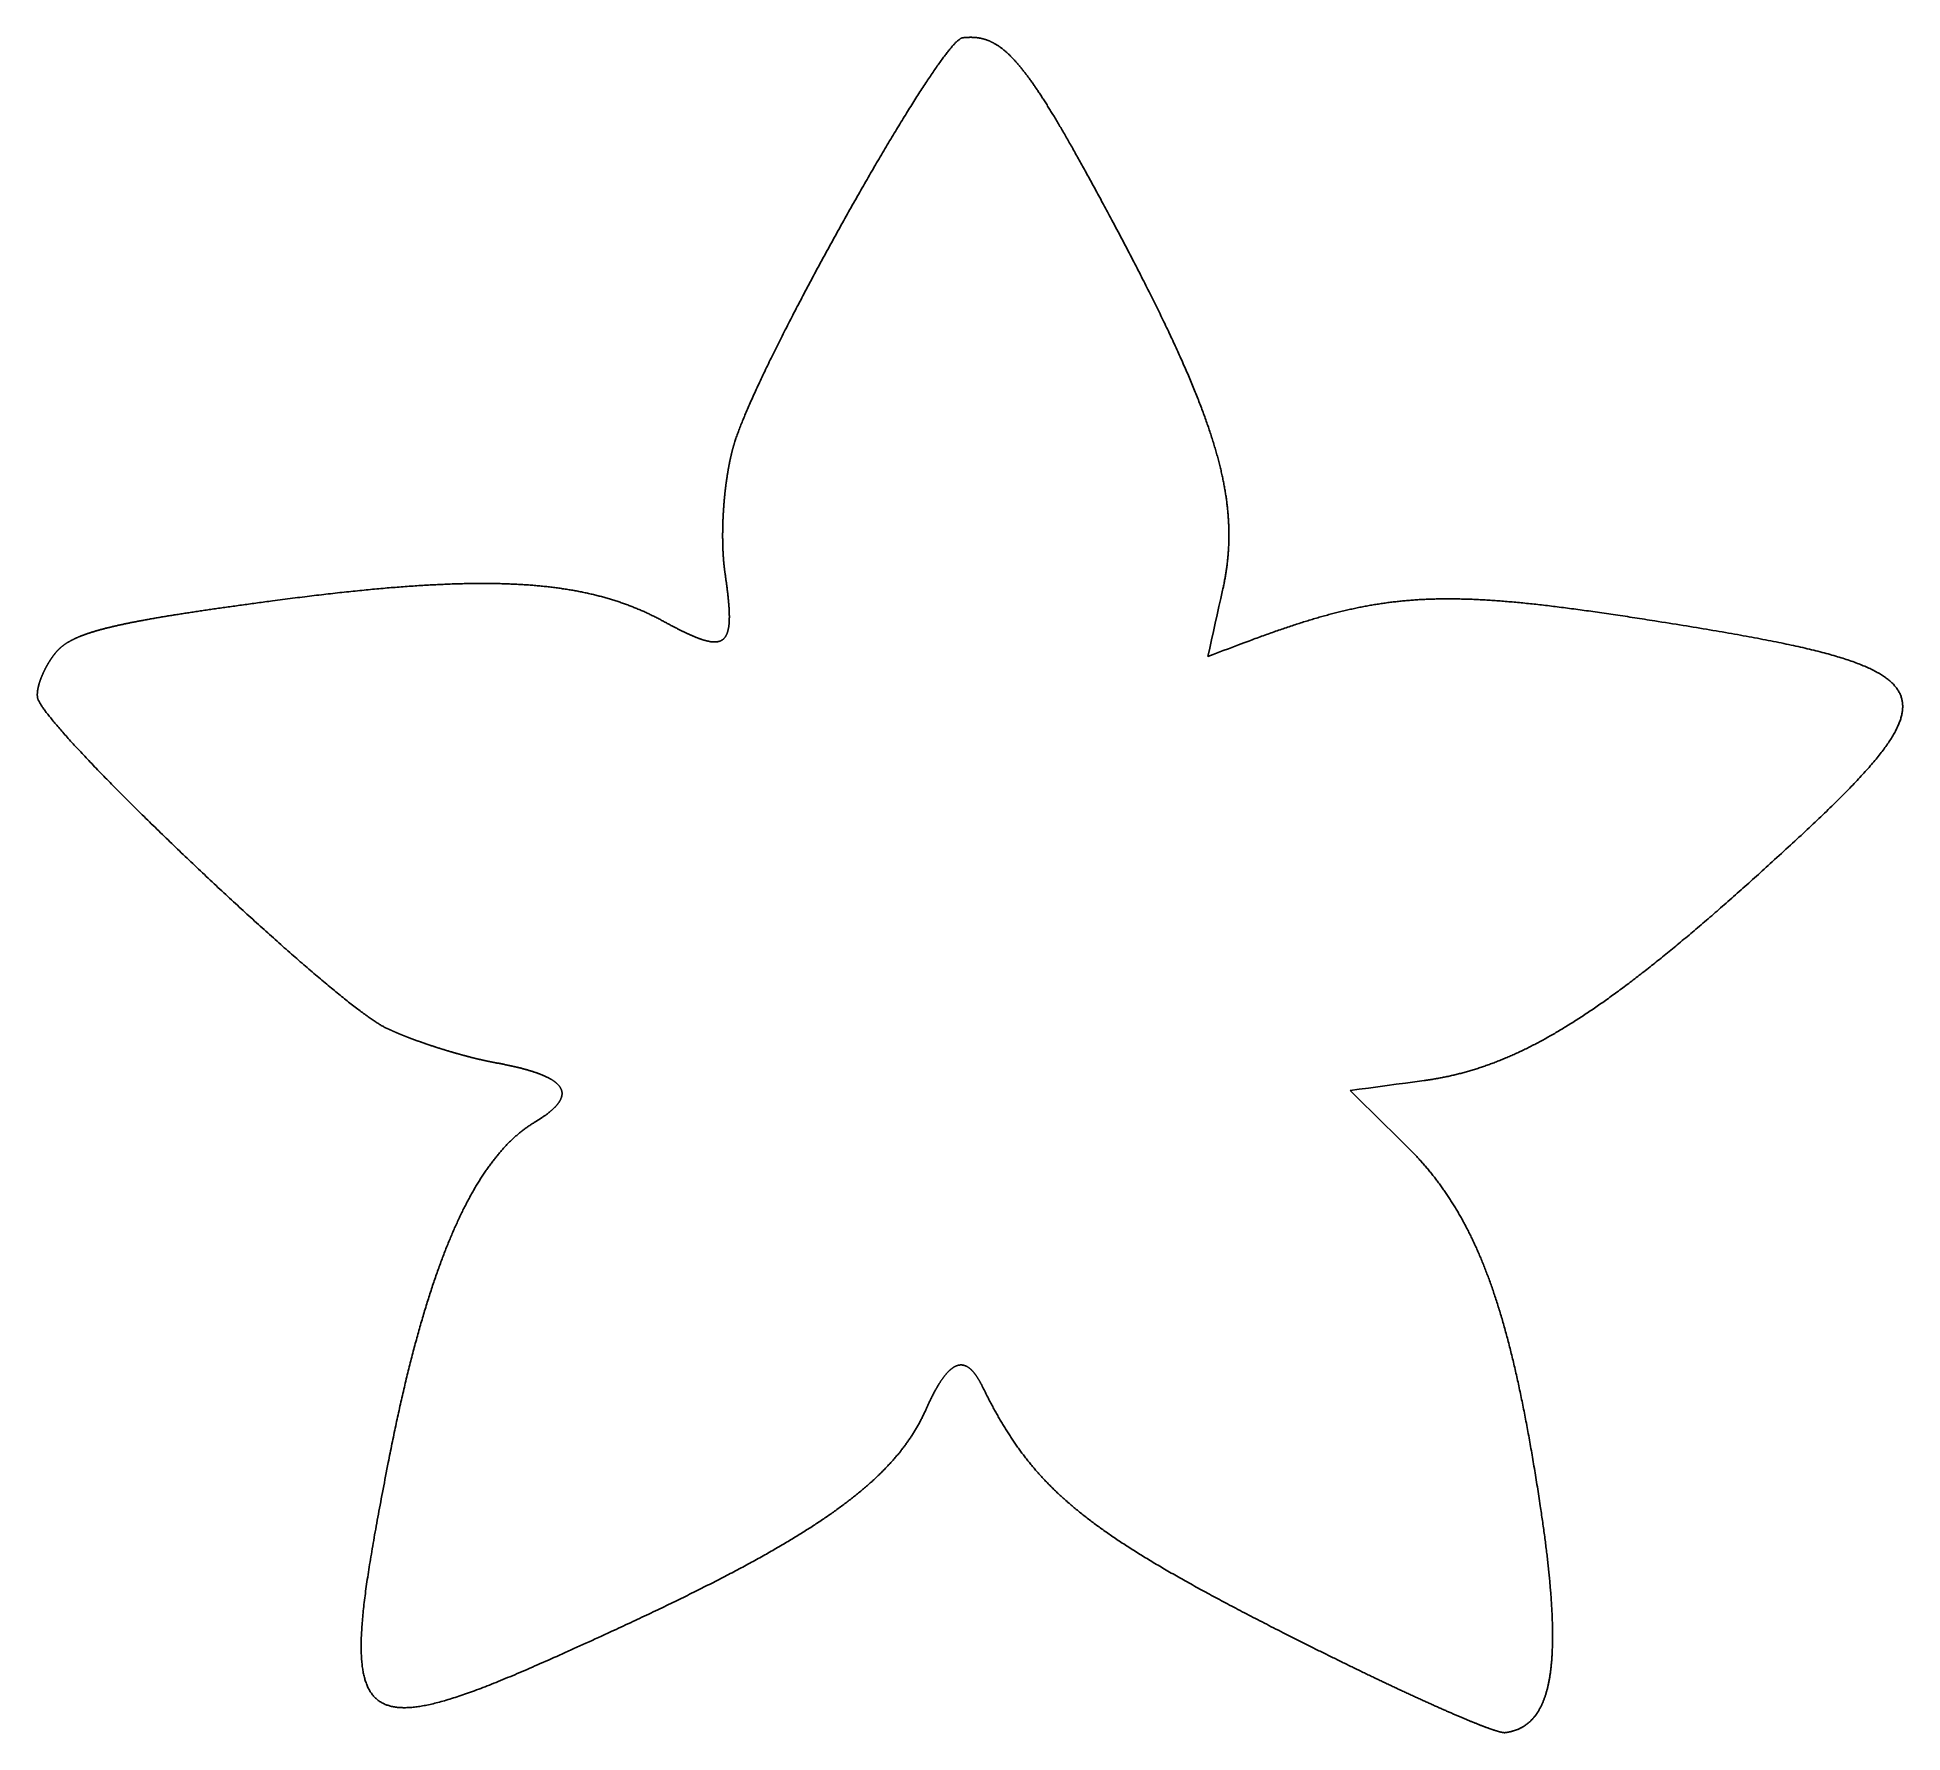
# Model space of a CAD drawing. Extents: x 2.4 to 98.3, y 8.1 to 95.3.
import ezdxf

# ---------------------------------------------------------------- set-up
doc = ezdxf.new("R2010")
doc.units = 0
doc.layers.add('LAYER_1', color=7, linetype='CONTINUOUS')

msp = doc.modelspace()

# ---------------------------------------------------------------- linework, layer by layer
at = {"layer": 'LAYER_1', "color": 3}
for p, q in [((49.574, 94.943), (49.601, 94.972)), ((49.601, 94.972), (49.628, 95)), ((49.628, 95), (49.654, 95.026)), ((49.654, 95.026), (49.68, 95.051)), ((49.68, 95.051), (49.705, 95.074)), ((49.705, 95.074), (49.729, 95.096)), ((49.729, 95.096), (49.752, 95.117)), ((49.752, 95.117), (49.775, 95.136)), ((49.775, 95.136), (49.797, 95.154)), ((49.797, 95.154), (49.818, 95.17)), ((49.818, 95.17), (49.839, 95.185)), ((49.839, 95.185), (49.859, 95.198)), ((49.859, 95.198), (49.878, 95.21)), ((49.878, 95.21), (49.896, 95.22)), ((49.896, 95.22), (49.914, 95.229)), ((49.914, 95.229), (49.931, 95.236)), ((49.931, 95.236), (49.947, 95.241)), ((49.947, 95.241), (49.962, 95.246)), ((49.962, 95.246), (49.977, 95.248)), ((49.977, 95.248), (50.002, 95.251)), ((50.002, 95.251), (50.028, 95.254)), ((50.028, 95.254), (50.053, 95.257)), ((50.053, 95.257), (50.078, 95.259)), ((50.078, 95.259), (50.104, 95.261)), ((50.104, 95.261), (50.129, 95.264)), ((50.129, 95.264), (50.154, 95.266)), ((50.154, 95.266), (50.179, 95.267)), ((50.179, 95.267), (50.204, 95.269)), ((50.204, 95.269), (50.228, 95.27)), ((50.228, 95.27), (50.253, 95.272)), ((50.253, 95.272), (50.278, 95.273)), ((50.278, 95.273), (50.302, 95.274)), ((50.302, 95.274), (50.327, 95.274)), ((50.327, 95.274), (50.351, 95.275)), ((50.351, 95.275), (50.376, 95.275)), ((50.376, 95.275), (50.4, 95.275)), ((50.4, 95.275), (50.424, 95.275)), ((50.424, 95.275), (50.449, 95.275)), ((50.449, 95.275), (50.473, 95.274)), ((50.473, 95.274), (50.497, 95.274)), ((50.497, 95.274), (50.521, 95.273)), ((50.521, 95.273), (50.545, 95.272)), ((50.545, 95.272), (50.569, 95.27)), ((50.569, 95.27), (50.593, 95.269)), ((50.593, 95.269), (50.616, 95.267)), ((50.616, 95.267), (50.64, 95.265)), ((50.64, 95.265), (50.664, 95.263)), ((50.664, 95.263), (50.688, 95.26)), ((50.688, 95.26), (50.711, 95.258)), ((50.711, 95.258), (50.735, 95.255)), ((50.735, 95.255), (50.758, 95.252)), ((50.758, 95.252), (50.782, 95.249)), ((50.782, 95.249), (50.805, 95.245)), ((50.805, 95.245), (50.829, 95.241)), ((50.829, 95.241), (50.852, 95.237)), ((50.852, 95.237), (50.876, 95.233)), ((50.876, 95.233), (50.899, 95.229)), ((50.899, 95.229), (50.922, 95.224)), ((50.922, 95.224), (50.945, 95.219)), ((50.945, 95.219), (50.969, 95.214)), ((50.969, 95.214), (50.992, 95.208)), ((50.992, 95.208), (51.015, 95.202)), ((51.015, 95.202), (51.038, 95.197)), ((51.038, 95.197), (51.061, 95.19)), ((51.061, 95.19), (51.085, 95.184)), ((51.085, 95.184), (51.108, 95.177)), ((51.108, 95.177), (51.131, 95.17)), ((51.131, 95.17), (51.154, 95.163)), ((51.154, 95.163), (51.177, 95.155)), ((51.177, 95.155), (51.2, 95.148)), ((51.2, 95.148), (51.223, 95.14)), ((51.223, 95.14), (51.246, 95.131)), ((51.246, 95.131), (51.269, 95.123)), ((51.269, 95.123), (51.292, 95.114)), ((51.292, 95.114), (51.315, 95.105)), ((51.315, 95.105), (51.338, 95.096)), ((51.338, 95.096), (51.361, 95.086)), ((51.361, 95.086), (51.385, 95.076)), ((51.385, 95.076), (51.408, 95.066)), ((51.408, 95.066), (51.431, 95.055)), ((51.431, 95.055), (51.454, 95.045)), ((51.454, 95.045), (51.477, 95.034)), ((51.477, 95.034), (51.5, 95.022)), ((51.5, 95.022), (51.523, 95.011)), ((51.523, 95.011), (51.546, 94.999)), ((51.546, 94.999), (51.569, 94.986)), ((51.569, 94.986), (51.592, 94.974)), ((51.592, 94.974), (51.615, 94.961)), ((48.811, 93.978), (48.851, 94.035)), ((48.851, 94.035), (48.892, 94.09)), ((48.892, 94.09), (48.931, 94.144)), ((48.931, 94.144), (48.97, 94.198)), ((48.97, 94.198), (49.009, 94.249)), ((49.009, 94.249), (49.047, 94.3)), ((49.047, 94.3), (49.084, 94.35)), ((49.084, 94.35), (49.121, 94.398)), ((49.121, 94.398), (49.158, 94.445)), ((49.158, 94.445), (49.193, 94.491)), ((49.193, 94.491), (49.228, 94.536)), ((49.228, 94.536), (49.263, 94.58)), ((49.263, 94.58), (49.297, 94.622)), ((49.297, 94.622), (49.33, 94.663)), ((49.33, 94.663), (49.363, 94.702)), ((49.363, 94.702), (49.395, 94.741)), ((49.395, 94.741), (49.426, 94.778)), ((49.426, 94.778), (49.457, 94.814)), ((49.457, 94.814), (49.487, 94.848)), ((49.487, 94.848), (49.517, 94.881)), ((49.517, 94.881), (49.546, 94.913)), ((49.546, 94.913), (49.574, 94.943)), ((51.615, 94.961), (51.639, 94.948)), ((51.639, 94.948), (51.662, 94.935)), ((51.662, 94.935), (51.685, 94.921)), ((51.685, 94.921), (51.708, 94.907)), ((51.708, 94.907), (51.732, 94.893)), ((51.732, 94.893), (51.755, 94.878)), ((51.755, 94.878), (51.778, 94.863)), ((51.778, 94.863), (51.801, 94.848)), ((51.801, 94.848), (51.825, 94.832)), ((51.825, 94.832), (51.848, 94.816)), ((51.848, 94.816), (51.872, 94.8)), ((51.872, 94.8), (51.895, 94.783)), ((51.895, 94.783), (51.919, 94.767)), ((51.919, 94.767), (51.942, 94.749)), ((51.942, 94.749), (51.966, 94.732)), ((51.966, 94.732), (51.99, 94.714)), ((51.99, 94.714), (52.013, 94.696)), ((52.013, 94.696), (52.037, 94.677)), ((52.037, 94.677), (52.061, 94.659)), ((52.061, 94.659), (52.085, 94.639)), ((52.085, 94.639), (52.109, 94.62)), ((52.109, 94.62), (52.133, 94.6)), ((52.133, 94.6), (52.157, 94.58)), ((52.157, 94.58), (52.181, 94.559)), ((52.181, 94.559), (52.205, 94.539)), ((52.205, 94.539), (52.229, 94.517)), ((52.229, 94.517), (52.253, 94.496)), ((52.253, 94.496), (52.277, 94.474)), ((52.277, 94.474), (52.302, 94.452)), ((52.302, 94.452), (52.326, 94.429)), ((52.326, 94.429), (52.351, 94.406)), ((52.351, 94.406), (52.375, 94.383)), ((52.375, 94.383), (52.4, 94.359)), ((52.4, 94.359), (52.425, 94.335)), ((52.425, 94.335), (52.449, 94.31)), ((52.449, 94.31), (52.474, 94.286)), ((52.474, 94.286), (52.499, 94.261)), ((52.499, 94.261), (52.524, 94.235)), ((52.524, 94.235), (52.549, 94.209)), ((52.549, 94.209), (52.574, 94.183)), ((52.574, 94.183), (52.6, 94.156)), ((52.6, 94.156), (52.625, 94.129)), ((52.625, 94.129), (52.65, 94.102)), ((52.65, 94.102), (52.676, 94.074)), ((52.676, 94.074), (52.702, 94.046)), ((52.702, 94.046), (52.727, 94.017)), ((52.727, 94.017), (52.753, 93.988)), ((48.14, 93.001), (48.188, 93.073)), ((48.188, 93.073), (48.236, 93.144)), ((48.236, 93.144), (48.283, 93.215)), ((48.283, 93.215), (48.329, 93.284)), ((48.329, 93.284), (48.376, 93.352)), ((48.376, 93.352), (48.421, 93.42)), ((48.421, 93.42), (48.467, 93.486)), ((48.467, 93.486), (48.511, 93.551)), ((48.511, 93.551), (48.556, 93.615)), ((48.556, 93.615), (48.599, 93.679)), ((48.599, 93.679), (48.643, 93.741)), ((48.643, 93.741), (48.685, 93.802)), ((48.685, 93.802), (48.728, 93.862)), ((48.728, 93.862), (48.769, 93.92)), ((48.769, 93.92), (48.811, 93.978)), ((52.753, 93.988), (52.779, 93.959)), ((52.779, 93.959), (52.805, 93.929)), ((52.805, 93.929), (52.831, 93.899)), ((52.831, 93.899), (52.857, 93.868)), ((52.857, 93.868), (52.883, 93.837)), ((52.883, 93.837), (52.91, 93.806)), ((52.91, 93.806), (52.936, 93.774)), ((52.936, 93.774), (52.963, 93.742)), ((52.963, 93.742), (52.99, 93.71)), ((52.99, 93.71), (53.016, 93.677)), ((53.016, 93.677), (53.043, 93.643)), ((53.043, 93.643), (53.07, 93.61)), ((53.07, 93.61), (53.097, 93.576)), ((53.097, 93.576), (53.125, 93.541)), ((53.125, 93.541), (53.152, 93.506)), ((53.152, 93.506), (53.18, 93.471)), ((53.18, 93.471), (53.207, 93.435)), ((53.207, 93.435), (53.235, 93.398)), ((53.235, 93.398), (53.263, 93.362)), ((53.263, 93.362), (53.291, 93.325)), ((53.291, 93.325), (53.319, 93.287)), ((53.319, 93.287), (53.347, 93.249)), ((53.347, 93.249), (53.375, 93.211)), ((53.375, 93.211), (53.404, 93.172)), ((53.404, 93.172), (53.432, 93.133)), ((53.432, 93.133), (53.461, 93.093)), ((53.461, 93.093), (53.49, 93.053)), ((53.49, 93.053), (53.519, 93.012)), ((47.533, 92.062), (47.585, 92.145)), ((47.585, 92.145), (47.638, 92.227)), ((47.638, 92.227), (47.69, 92.308)), ((47.69, 92.308), (47.741, 92.389)), ((47.741, 92.389), (47.793, 92.469)), ((47.793, 92.469), (47.843, 92.547)), ((47.843, 92.547), (47.894, 92.625)), ((47.894, 92.625), (47.944, 92.702)), ((47.944, 92.702), (47.994, 92.778)), ((47.994, 92.778), (48.043, 92.853)), ((48.043, 92.853), (48.092, 92.928)), ((48.092, 92.928), (48.14, 93.001)), ((53.519, 93.012), (53.548, 92.971)), ((53.548, 92.971), (53.578, 92.929)), ((53.578, 92.929), (53.607, 92.888)), ((53.607, 92.888), (53.637, 92.845)), ((53.637, 92.845), (53.666, 92.802)), ((53.666, 92.802), (53.696, 92.759)), ((53.696, 92.759), (53.726, 92.715)), ((53.726, 92.715), (53.756, 92.671)), ((53.756, 92.671), (53.787, 92.626)), ((53.787, 92.626), (53.817, 92.581)), ((53.817, 92.581), (53.848, 92.536)), ((53.848, 92.536), (53.879, 92.49)), ((53.879, 92.49), (53.91, 92.443)), ((53.91, 92.443), (53.941, 92.396)), ((53.941, 92.396), (53.972, 92.349)), ((53.972, 92.349), (54.003, 92.301)), ((54.003, 92.301), (54.035, 92.252)), ((54.035, 92.252), (54.067, 92.203)), ((54.067, 92.203), (54.099, 92.154)), ((54.099, 92.154), (54.131, 92.104)), ((54.131, 92.104), (54.163, 92.054)), ((46.93, 91.096), (46.986, 91.188)), ((46.986, 91.188), (47.042, 91.278)), ((47.042, 91.278), (47.098, 91.369)), ((47.098, 91.369), (47.154, 91.458)), ((47.154, 91.458), (47.209, 91.547)), ((47.209, 91.547), (47.263, 91.634)), ((47.263, 91.634), (47.318, 91.721)), ((47.318, 91.721), (47.372, 91.808)), ((47.372, 91.808), (47.426, 91.893)), ((47.426, 91.893), (47.479, 91.978)), ((47.479, 91.978), (47.533, 92.062)), ((54.163, 92.054), (54.196, 92.003)), ((54.196, 92.003), (54.228, 91.952)), ((54.228, 91.952), (54.261, 91.9)), ((54.261, 91.9), (54.294, 91.848)), ((54.294, 91.848), (54.327, 91.795)), ((54.327, 91.795), (54.36, 91.742)), ((54.36, 91.742), (54.394, 91.688)), ((54.394, 91.688), (54.428, 91.634)), ((54.428, 91.634), (54.461, 91.579)), ((54.461, 91.579), (54.496, 91.524)), ((54.496, 91.524), (54.53, 91.468)), ((54.53, 91.468), (54.564, 91.412)), ((54.564, 91.412), (54.599, 91.355)), ((54.599, 91.355), (54.634, 91.298)), ((54.634, 91.298), (54.669, 91.24)), ((54.669, 91.24), (54.704, 91.181)), ((54.704, 91.181), (54.739, 91.123)), ((46.351, 90.144), (46.41, 90.242)), ((46.41, 90.242), (46.469, 90.34)), ((46.469, 90.34), (46.528, 90.436)), ((46.528, 90.436), (46.586, 90.533)), ((46.586, 90.533), (46.644, 90.628)), ((46.644, 90.628), (46.702, 90.723)), ((46.702, 90.723), (46.759, 90.817)), ((46.759, 90.817), (46.816, 90.911)), ((46.816, 90.911), (46.873, 91.004)), ((46.873, 91.004), (46.93, 91.096)), ((54.739, 91.123), (54.775, 91.063)), ((54.775, 91.063), (54.811, 91.003)), ((54.811, 91.003), (54.847, 90.943)), ((54.847, 90.943), (54.883, 90.882)), ((54.883, 90.882), (54.919, 90.821)), ((54.919, 90.821), (54.956, 90.759)), ((54.956, 90.759), (54.993, 90.696)), ((54.993, 90.696), (55.03, 90.633)), ((55.03, 90.633), (55.067, 90.57)), ((55.067, 90.57), (55.105, 90.506)), ((55.105, 90.506), (55.142, 90.441)), ((55.142, 90.441), (55.18, 90.376)), ((55.18, 90.376), (55.218, 90.31)), ((55.218, 90.31), (55.257, 90.244)), ((55.257, 90.244), (55.295, 90.177)), ((55.295, 90.177), (55.334, 90.11)), ((45.75, 89.133), (45.811, 89.236)), ((45.811, 89.236), (45.872, 89.339)), ((45.872, 89.339), (45.933, 89.442)), ((45.933, 89.442), (45.993, 89.544)), ((45.993, 89.544), (46.053, 89.645)), ((46.053, 89.645), (46.113, 89.746)), ((46.113, 89.746), (46.173, 89.846)), ((46.173, 89.846), (46.233, 89.946)), ((46.233, 89.946), (46.292, 90.045)), ((46.292, 90.045), (46.351, 90.144)), ((55.334, 90.11), (55.373, 90.042)), ((55.373, 90.042), (55.412, 89.973)), ((55.412, 89.973), (55.452, 89.904)), ((55.452, 89.904), (55.491, 89.835)), ((55.491, 89.835), (55.531, 89.765)), ((55.531, 89.765), (55.571, 89.694)), ((55.571, 89.694), (55.612, 89.623)), ((55.612, 89.623), (55.653, 89.551)), ((55.653, 89.551), (55.693, 89.479)), ((55.693, 89.479), (55.734, 89.406)), ((55.734, 89.406), (55.776, 89.332)), ((55.776, 89.332), (55.817, 89.258)), ((55.817, 89.258), (55.859, 89.184)), ((45.195, 88.181), (45.257, 88.288)), ((45.257, 88.288), (45.319, 88.395)), ((45.319, 88.395), (45.381, 88.502)), ((45.381, 88.502), (45.443, 88.608)), ((45.443, 88.608), (45.505, 88.714)), ((45.505, 88.714), (45.566, 88.819)), ((45.566, 88.819), (45.628, 88.924)), ((45.628, 88.924), (45.689, 89.029)), ((45.689, 89.029), (45.75, 89.133)), ((55.859, 89.184), (55.901, 89.109)), ((55.901, 89.109), (55.944, 89.033)), ((55.944, 89.033), (55.986, 88.957)), ((55.986, 88.957), (56.029, 88.88)), ((56.029, 88.88), (56.072, 88.802)), ((56.072, 88.802), (56.115, 88.724)), ((56.115, 88.724), (56.159, 88.645)), ((56.159, 88.645), (56.203, 88.566)), ((56.203, 88.566), (56.247, 88.486)), ((56.247, 88.486), (56.291, 88.406)), ((56.291, 88.406), (56.336, 88.325)), ((56.336, 88.325), (56.381, 88.243)), ((44.63, 87.198), (44.693, 87.308)), ((44.693, 87.308), (44.756, 87.419)), ((44.756, 87.419), (44.819, 87.529)), ((44.819, 87.529), (44.882, 87.638)), ((44.882, 87.638), (44.945, 87.747)), ((44.945, 87.747), (45.007, 87.856)), ((45.007, 87.856), (45.07, 87.965)), ((45.07, 87.965), (45.132, 88.073)), ((45.132, 88.073), (45.195, 88.181)), ((56.381, 88.243), (56.426, 88.161)), ((56.426, 88.161), (56.471, 88.078)), ((56.471, 88.078), (56.517, 87.995)), ((56.517, 87.995), (56.563, 87.911)), ((56.563, 87.911), (56.609, 87.826)), ((56.609, 87.826), (56.656, 87.741)), ((56.656, 87.741), (56.702, 87.655)), ((56.702, 87.655), (56.749, 87.569)), ((56.749, 87.569), (56.797, 87.482)), ((56.797, 87.482), (56.844, 87.394)), ((56.844, 87.394), (56.892, 87.306)), ((56.892, 87.306), (56.94, 87.217)), ((44.125, 86.305), (44.188, 86.417)), ((44.188, 86.417), (44.252, 86.53)), ((44.252, 86.53), (44.315, 86.642)), ((44.315, 86.642), (44.378, 86.753)), ((44.378, 86.753), (44.441, 86.865)), ((44.441, 86.865), (44.504, 86.976)), ((44.504, 86.976), (44.567, 87.087)), ((44.567, 87.087), (44.63, 87.198)), ((56.94, 87.217), (56.989, 87.127)), ((56.989, 87.127), (57.037, 87.037)), ((57.037, 87.037), (57.086, 86.947)), ((57.086, 86.947), (57.136, 86.855)), ((57.136, 86.855), (57.185, 86.763)), ((57.185, 86.763), (57.235, 86.671)), ((57.235, 86.671), (57.285, 86.577)), ((57.285, 86.577), (57.336, 86.483)), ((57.336, 86.483), (57.387, 86.389)), ((57.387, 86.389), (57.438, 86.294)), ((43.557, 85.286), (43.62, 85.399)), ((43.62, 85.399), (43.683, 85.513)), ((43.683, 85.513), (43.746, 85.627)), ((43.746, 85.627), (43.809, 85.74)), ((43.809, 85.74), (43.872, 85.853)), ((43.872, 85.853), (43.935, 85.966)), ((43.935, 85.966), (43.999, 86.079)), ((43.999, 86.079), (44.062, 86.192)), ((44.062, 86.192), (44.125, 86.305)), ((57.438, 86.294), (57.489, 86.198)), ((57.489, 86.198), (57.541, 86.101)), ((57.541, 86.101), (57.593, 86.004)), ((57.593, 86.004), (57.659, 85.88)), ((57.659, 85.88), (57.725, 85.756)), ((57.725, 85.756), (57.791, 85.633)), ((57.791, 85.633), (57.856, 85.51)), ((57.856, 85.51), (57.921, 85.388)), ((57.921, 85.388), (57.985, 85.267)), ((43.055, 84.373), (43.117, 84.487)), ((43.117, 84.487), (43.18, 84.601)), ((43.18, 84.601), (43.242, 84.715)), ((43.242, 84.715), (43.305, 84.83)), ((43.305, 84.83), (43.368, 84.944)), ((43.368, 84.944), (43.431, 85.058)), ((43.431, 85.058), (43.494, 85.172)), ((43.494, 85.172), (43.557, 85.286)), ((57.985, 85.267), (58.049, 85.146)), ((58.049, 85.146), (58.113, 85.025)), ((58.113, 85.025), (58.176, 84.906)), ((58.176, 84.906), (58.239, 84.786)), ((58.239, 84.786), (58.302, 84.668)), ((58.302, 84.668), (58.364, 84.55)), ((58.364, 84.55), (58.425, 84.432)), ((58.425, 84.432), (58.486, 84.315)), ((42.498, 83.346), (42.559, 83.46)), ((42.559, 83.46), (42.621, 83.574)), ((42.621, 83.574), (42.682, 83.688)), ((42.682, 83.688), (42.744, 83.802)), ((42.744, 83.802), (42.806, 83.916)), ((42.806, 83.916), (42.868, 84.03)), ((42.868, 84.03), (42.93, 84.144)), ((42.93, 84.144), (42.992, 84.259)), ((42.992, 84.259), (43.055, 84.373)), ((58.486, 84.315), (58.547, 84.199)), ((58.547, 84.199), (58.608, 84.083)), ((58.608, 84.083), (58.668, 83.968)), ((58.668, 83.968), (58.727, 83.853)), ((58.727, 83.853), (58.786, 83.739)), ((58.786, 83.739), (58.845, 83.625)), ((58.845, 83.625), (58.903, 83.512)), ((58.903, 83.512), (58.961, 83.4)), ((42.014, 82.439), (42.074, 82.552)), ((42.074, 82.552), (42.134, 82.665)), ((42.134, 82.665), (42.194, 82.778)), ((42.194, 82.778), (42.255, 82.891)), ((42.255, 82.891), (42.315, 83.005)), ((42.315, 83.005), (42.376, 83.118)), ((42.376, 83.118), (42.437, 83.232)), ((42.437, 83.232), (42.498, 83.346)), ((58.961, 83.4), (59.019, 83.288)), ((59.019, 83.288), (59.076, 83.176)), ((59.076, 83.176), (59.133, 83.065)), ((59.133, 83.065), (59.189, 82.955)), ((59.189, 82.955), (59.245, 82.845)), ((59.245, 82.845), (59.301, 82.735)), ((59.301, 82.735), (59.356, 82.627)), ((59.356, 82.627), (59.411, 82.518)), ((59.411, 82.518), (59.466, 82.41)), ((41.486, 81.433), (41.543, 81.544)), ((41.543, 81.544), (41.601, 81.655)), ((41.601, 81.655), (41.659, 81.766)), ((41.659, 81.766), (41.718, 81.878)), ((41.718, 81.878), (41.777, 81.99)), ((41.777, 81.99), (41.836, 82.102)), ((41.836, 82.102), (41.895, 82.214)), ((41.895, 82.214), (41.954, 82.327)), ((41.954, 82.327), (42.014, 82.439)), ((59.466, 82.41), (59.52, 82.303)), ((59.52, 82.303), (59.573, 82.196)), ((59.573, 82.196), (59.627, 82.09)), ((59.627, 82.09), (59.68, 81.984)), ((59.68, 81.984), (59.732, 81.879)), ((59.732, 81.879), (59.784, 81.774)), ((59.784, 81.774), (59.836, 81.67)), ((59.836, 81.67), (59.887, 81.566)), ((59.887, 81.566), (59.938, 81.463)), ((41.034, 80.558), (41.089, 80.666)), ((41.089, 80.666), (41.145, 80.775)), ((41.145, 80.775), (41.201, 80.884)), ((41.201, 80.884), (41.257, 80.993)), ((41.257, 80.993), (41.314, 81.103)), ((41.314, 81.103), (41.371, 81.213)), ((41.371, 81.213), (41.428, 81.323)), ((41.428, 81.323), (41.486, 81.433)), ((59.938, 81.463), (59.989, 81.36)), ((59.989, 81.36), (60.039, 81.258)), ((60.039, 81.258), (60.089, 81.156)), ((60.089, 81.156), (60.138, 81.055)), ((60.138, 81.055), (60.187, 80.954)), ((60.187, 80.954), (60.236, 80.854)), ((60.236, 80.854), (60.284, 80.754)), ((60.284, 80.754), (60.332, 80.654)), ((60.332, 80.654), (60.38, 80.555)), ((40.55, 79.602), (40.602, 79.707)), ((40.602, 79.707), (40.655, 79.812)), ((40.655, 79.812), (40.708, 79.917)), ((40.708, 79.917), (40.761, 80.023)), ((40.761, 80.023), (40.815, 80.129)), ((40.815, 80.129), (40.869, 80.236)), ((40.869, 80.236), (40.924, 80.343)), ((40.924, 80.343), (40.979, 80.45)), ((40.979, 80.45), (41.034, 80.558)), ((60.38, 80.555), (60.427, 80.457)), ((60.427, 80.457), (60.474, 80.359)), ((60.474, 80.359), (60.52, 80.261)), ((60.52, 80.261), (60.566, 80.164)), ((60.566, 80.164), (60.612, 80.068)), ((60.612, 80.068), (60.657, 79.971)), ((60.657, 79.971), (60.702, 79.876)), ((60.702, 79.876), (60.747, 79.781)), ((60.747, 79.781), (60.791, 79.686)), ((60.791, 79.686), (60.835, 79.591)), ((40.047, 78.585), (40.096, 78.685)), ((40.096, 78.685), (40.144, 78.784)), ((40.144, 78.784), (40.194, 78.885)), ((40.194, 78.885), (40.243, 78.986)), ((40.243, 78.986), (40.293, 79.087)), ((40.293, 79.087), (40.344, 79.189)), ((40.344, 79.189), (40.395, 79.292)), ((40.395, 79.292), (40.446, 79.395)), ((40.446, 79.395), (40.498, 79.498)), ((40.498, 79.498), (40.55, 79.602)), ((60.835, 79.591), (60.878, 79.497)), ((60.878, 79.497), (60.921, 79.404)), ((60.921, 79.404), (60.964, 79.311)), ((60.964, 79.311), (61.006, 79.218)), ((61.006, 79.218), (61.048, 79.126)), ((61.048, 79.126), (61.09, 79.034)), ((61.09, 79.034), (61.131, 78.943)), ((61.131, 78.943), (61.172, 78.852)), ((61.172, 78.852), (61.212, 78.762)), ((61.212, 78.762), (61.253, 78.672)), ((61.253, 78.672), (61.292, 78.582)), ((39.588, 77.626), (39.632, 77.719)), ((39.632, 77.719), (39.676, 77.813)), ((39.676, 77.813), (39.721, 77.907)), ((39.721, 77.907), (39.766, 78.002)), ((39.766, 78.002), (39.812, 78.098)), ((39.812, 78.098), (39.858, 78.194)), ((39.858, 78.194), (39.905, 78.291)), ((39.905, 78.291), (39.952, 78.388)), ((39.952, 78.388), (39.999, 78.487)), ((39.999, 78.487), (40.047, 78.585)), ((61.292, 78.582), (61.332, 78.493)), ((61.332, 78.493), (61.371, 78.404)), ((61.371, 78.404), (61.41, 78.316)), ((61.41, 78.316), (61.448, 78.228)), ((61.448, 78.228), (61.486, 78.14)), ((61.486, 78.14), (61.524, 78.053)), ((61.524, 78.053), (61.561, 77.966)), ((61.561, 77.966), (61.598, 77.88)), ((61.598, 77.88), (61.635, 77.794)), ((61.635, 77.794), (61.671, 77.708)), ((61.671, 77.708), (61.707, 77.623)), ((39.179, 76.737), (39.217, 76.822)), ((39.217, 76.822), (39.256, 76.908)), ((39.256, 76.908), (39.296, 76.996)), ((39.296, 76.996), (39.336, 77.083)), ((39.336, 77.083), (39.377, 77.172)), ((39.377, 77.172), (39.418, 77.262)), ((39.418, 77.262), (39.46, 77.352)), ((39.46, 77.352), (39.502, 77.442)), ((39.502, 77.442), (39.545, 77.534)), ((39.545, 77.534), (39.588, 77.626)), ((61.707, 77.623), (61.742, 77.538)), ((61.742, 77.538), (61.777, 77.454)), ((61.777, 77.454), (61.812, 77.37)), ((61.812, 77.37), (61.847, 77.286)), ((61.847, 77.286), (61.881, 77.203)), ((61.881, 77.203), (61.915, 77.12)), ((61.915, 77.12), (61.948, 77.037)), ((61.948, 77.037), (61.981, 76.955)), ((61.981, 76.955), (62.014, 76.873)), ((62.014, 76.873), (62.046, 76.792)), ((62.046, 76.792), (62.078, 76.711)), ((38.762, 75.776), (38.793, 75.851)), ((38.793, 75.851), (38.825, 75.927)), ((38.825, 75.927), (38.858, 76.004)), ((38.858, 76.004), (38.891, 76.082)), ((38.891, 76.082), (38.925, 76.161)), ((38.925, 76.161), (38.959, 76.241)), ((38.959, 76.241), (38.995, 76.321)), ((38.995, 76.321), (39.03, 76.403)), ((39.03, 76.403), (39.066, 76.485)), ((39.066, 76.485), (39.103, 76.568)), ((39.103, 76.568), (39.141, 76.652)), ((39.141, 76.652), (39.179, 76.737)), ((62.078, 76.711), (62.11, 76.63)), ((62.11, 76.63), (62.141, 76.55)), ((62.141, 76.55), (62.173, 76.469)), ((62.173, 76.469), (62.203, 76.39)), ((62.203, 76.39), (62.234, 76.311)), ((62.234, 76.311), (62.264, 76.232)), ((62.264, 76.232), (62.293, 76.153)), ((62.293, 76.153), (62.323, 76.075)), ((62.323, 76.075), (62.352, 75.997)), ((62.352, 75.997), (62.38, 75.919)), ((62.38, 75.919), (62.409, 75.842)), ((62.409, 75.842), (62.437, 75.765)), ((38.37, 74.767), (38.391, 74.827)), ((38.391, 74.827), (38.413, 74.888)), ((38.413, 74.888), (38.436, 74.95)), ((38.436, 74.95), (38.459, 75.013)), ((38.459, 75.013), (38.483, 75.077)), ((38.483, 75.077), (38.508, 75.143)), ((38.508, 75.143), (38.533, 75.209)), ((38.533, 75.209), (38.56, 75.277)), ((38.56, 75.277), (38.587, 75.345)), ((38.587, 75.345), (38.614, 75.414)), ((38.614, 75.414), (38.642, 75.485)), ((38.642, 75.485), (38.671, 75.556)), ((38.671, 75.556), (38.701, 75.628)), ((38.701, 75.628), (38.731, 75.702)), ((38.731, 75.702), (38.762, 75.776)), ((62.437, 75.765), (62.464, 75.688)), ((62.464, 75.688), (62.491, 75.612)), ((62.491, 75.612), (62.518, 75.536)), ((62.518, 75.536), (62.545, 75.46)), ((62.545, 75.46), (62.571, 75.385)), ((62.571, 75.385), (62.597, 75.31)), ((62.597, 75.31), (62.623, 75.235)), ((62.623, 75.235), (62.648, 75.161)), ((62.648, 75.161), (62.673, 75.087)), ((62.673, 75.087), (62.698, 75.013)), ((62.698, 75.013), (62.723, 74.94)), ((62.723, 74.94), (62.747, 74.867)), ((62.747, 74.867), (62.77, 74.794)), ((38.101, 73.861), (38.107, 73.885)), ((38.107, 73.885), (38.113, 73.909)), ((38.113, 73.909), (38.119, 73.933)), ((38.119, 73.933), (38.125, 73.957)), ((38.125, 73.957), (38.131, 73.98)), ((38.131, 73.98), (38.137, 74.004)), ((38.137, 74.004), (38.143, 74.027)), ((38.143, 74.027), (38.149, 74.051)), ((38.149, 74.051), (38.155, 74.074)), ((38.155, 74.074), (38.161, 74.097)), ((38.161, 74.097), (38.167, 74.12)), ((38.167, 74.12), (38.174, 74.143)), ((38.174, 74.143), (38.18, 74.166)), ((38.18, 74.166), (38.186, 74.189)), ((38.186, 74.189), (38.192, 74.211)), ((38.192, 74.211), (38.199, 74.234)), ((38.199, 74.234), (38.205, 74.256)), ((38.205, 74.256), (38.212, 74.278)), ((38.212, 74.278), (38.218, 74.3)), ((38.218, 74.3), (38.225, 74.322)), ((38.225, 74.322), (38.231, 74.344)), ((38.231, 74.344), (38.238, 74.366)), ((38.238, 74.366), (38.244, 74.388)), ((38.244, 74.388), (38.251, 74.409)), ((38.251, 74.409), (38.257, 74.43)), ((38.257, 74.43), (38.274, 74.484)), ((38.274, 74.484), (38.292, 74.538)), ((38.292, 74.538), (38.31, 74.594)), ((38.31, 74.594), (38.329, 74.65)), ((38.329, 74.65), (38.349, 74.708)), ((38.349, 74.708), (38.37, 74.767)), ((62.77, 74.794), (62.794, 74.721)), ((62.794, 74.721), (62.817, 74.649)), ((62.817, 74.649), (62.839, 74.577)), ((62.839, 74.577), (62.862, 74.505)), ((62.862, 74.505), (62.884, 74.434)), ((62.884, 74.434), (62.906, 74.363)), ((62.906, 74.363), (62.927, 74.292)), ((62.927, 74.292), (62.948, 74.221)), ((62.948, 74.221), (62.969, 74.151)), ((62.969, 74.151), (62.99, 74.081)), ((62.99, 74.081), (63.01, 74.011)), ((63.01, 74.011), (63.03, 73.942)), ((63.03, 73.942), (63.049, 73.872)), ((63.049, 73.872), (63.068, 73.803)), ((37.905, 72.88), (37.909, 72.907)), ((37.909, 72.907), (37.914, 72.934)), ((37.914, 72.934), (37.918, 72.961)), ((37.918, 72.961), (37.923, 72.988)), ((37.923, 72.988), (37.927, 73.015)), ((37.927, 73.015), (37.932, 73.042)), ((37.932, 73.042), (37.937, 73.069)), ((37.937, 73.069), (37.942, 73.096)), ((37.942, 73.096), (37.946, 73.123)), ((37.946, 73.123), (37.951, 73.149)), ((37.951, 73.149), (37.956, 73.176)), ((37.956, 73.176), (37.961, 73.202)), ((37.961, 73.202), (37.966, 73.229)), ((37.966, 73.229), (37.971, 73.255)), ((37.971, 73.255), (37.976, 73.281)), ((37.976, 73.281), (37.981, 73.307)), ((37.981, 73.307), (37.986, 73.333)), ((37.986, 73.333), (37.991, 73.359)), ((37.991, 73.359), (37.996, 73.385)), ((37.996, 73.385), (38.002, 73.411)), ((38.002, 73.411), (38.007, 73.437)), ((38.007, 73.437), (38.012, 73.463)), ((38.012, 73.463), (38.017, 73.488)), ((38.017, 73.488), (38.023, 73.514)), ((38.023, 73.514), (38.028, 73.539)), ((38.028, 73.539), (38.034, 73.564)), ((38.034, 73.564), (38.039, 73.59)), ((38.039, 73.59), (38.044, 73.615)), ((38.044, 73.615), (38.05, 73.64)), ((38.05, 73.64), (38.056, 73.665)), ((38.056, 73.665), (38.061, 73.69)), ((38.061, 73.69), (38.067, 73.714)), ((38.067, 73.714), (38.072, 73.739)), ((38.072, 73.739), (38.078, 73.764)), ((38.078, 73.764), (38.084, 73.788)), ((38.084, 73.788), (38.09, 73.812)), ((38.09, 73.812), (38.095, 73.837)), ((38.095, 73.837), (38.101, 73.861)), ((63.068, 73.803), (63.087, 73.735)), ((63.087, 73.735), (63.106, 73.666)), ((63.106, 73.666), (63.124, 73.598)), ((63.124, 73.598), (63.142, 73.53)), ((63.142, 73.53), (63.16, 73.463)), ((63.16, 73.463), (63.177, 73.395)), ((63.177, 73.395), (63.194, 73.328)), ((63.194, 73.328), (63.211, 73.261)), ((63.211, 73.261), (63.228, 73.194)), ((63.228, 73.194), (63.244, 73.128)), ((63.244, 73.128), (63.259, 73.062)), ((63.259, 73.062), (63.275, 72.996)), ((63.275, 72.996), (63.29, 72.93)), ((63.29, 72.93), (63.305, 72.864)), ((37.773, 71.921), (37.777, 71.949)), ((37.777, 71.949), (37.78, 71.978)), ((37.78, 71.978), (37.783, 72.007)), ((37.783, 72.007), (37.787, 72.036)), ((37.787, 72.036), (37.79, 72.065)), ((37.79, 72.065), (37.793, 72.094)), ((37.793, 72.094), (37.797, 72.122)), ((37.797, 72.122), (37.8, 72.151)), ((37.8, 72.151), (37.804, 72.18)), ((37.804, 72.18), (37.807, 72.208)), ((37.807, 72.208), (37.811, 72.237)), ((37.811, 72.237), (37.815, 72.265)), ((37.815, 72.265), (37.818, 72.294)), ((37.818, 72.294), (37.822, 72.322)), ((37.822, 72.322), (37.826, 72.351)), ((37.826, 72.351), (37.83, 72.379)), ((37.83, 72.379), (37.834, 72.407)), ((37.834, 72.407), (37.837, 72.435)), ((37.837, 72.435), (37.841, 72.464)), ((37.841, 72.464), (37.845, 72.492)), ((37.845, 72.492), (37.849, 72.52)), ((37.849, 72.52), (37.853, 72.548)), ((37.853, 72.548), (37.857, 72.576)), ((37.857, 72.576), (37.861, 72.604)), ((37.861, 72.604), (37.866, 72.632)), ((37.866, 72.632), (37.87, 72.659)), ((37.87, 72.659), (37.874, 72.687)), ((37.874, 72.687), (37.878, 72.715)), ((37.878, 72.715), (37.883, 72.743)), ((37.883, 72.743), (37.887, 72.77)), ((37.887, 72.77), (37.891, 72.798)), ((37.891, 72.798), (37.896, 72.825)), ((37.896, 72.825), (37.9, 72.852)), ((37.9, 72.852), (37.905, 72.88)), ((63.305, 72.864), (63.32, 72.799)), ((63.32, 72.799), (63.334, 72.734)), ((63.334, 72.734), (63.348, 72.669)), ((63.348, 72.669), (63.362, 72.604)), ((63.362, 72.604), (63.375, 72.54)), ((63.375, 72.54), (63.388, 72.476)), ((63.388, 72.476), (63.401, 72.412)), ((63.401, 72.412), (63.414, 72.348)), ((63.414, 72.348), (63.426, 72.284)), ((63.426, 72.284), (63.438, 72.221)), ((63.438, 72.221), (63.449, 72.157)), ((63.449, 72.157), (63.461, 72.094)), ((63.461, 72.094), (63.472, 72.032)), ((63.472, 72.032), (63.483, 71.969)), ((63.483, 71.969), (63.493, 71.907)), ((37.691, 70.982), (37.693, 71.011)), ((37.693, 71.011), (37.695, 71.041)), ((37.695, 71.041), (37.697, 71.07)), ((37.697, 71.07), (37.699, 71.1)), ((37.699, 71.1), (37.701, 71.129)), ((37.701, 71.129), (37.703, 71.159)), ((37.703, 71.159), (37.706, 71.188)), ((37.706, 71.188), (37.708, 71.218)), ((37.708, 71.218), (37.71, 71.247)), ((37.71, 71.247), (37.712, 71.277)), ((37.712, 71.277), (37.715, 71.306)), ((37.715, 71.306), (37.717, 71.336)), ((37.717, 71.336), (37.72, 71.365)), ((37.72, 71.365), (37.722, 71.395)), ((37.722, 71.395), (37.725, 71.424)), ((37.725, 71.424), (37.727, 71.453)), ((37.727, 71.453), (37.73, 71.483)), ((37.73, 71.483), (37.732, 71.512)), ((37.732, 71.512), (37.735, 71.541)), ((37.735, 71.541), (37.738, 71.571)), ((37.738, 71.571), (37.74, 71.6)), ((37.74, 71.6), (37.743, 71.629)), ((37.743, 71.629), (37.746, 71.659)), ((37.746, 71.659), (37.749, 71.688)), ((37.749, 71.688), (37.752, 71.717)), ((37.752, 71.717), (37.755, 71.746)), ((37.755, 71.746), (37.758, 71.775)), ((37.758, 71.775), (37.761, 71.804)), ((37.761, 71.804), (37.764, 71.833)), ((37.764, 71.833), (37.767, 71.863)), ((37.767, 71.863), (37.77, 71.892)), ((37.77, 71.892), (37.773, 71.921)), ((63.493, 71.907), (63.503, 71.844)), ((63.503, 71.844), (63.513, 71.782)), ((63.513, 71.782), (63.523, 71.72)), ((63.523, 71.72), (63.532, 71.659)), ((63.532, 71.659), (63.541, 71.597)), ((63.541, 71.597), (63.55, 71.536)), ((63.55, 71.536), (63.558, 71.475)), ((63.558, 71.475), (63.566, 71.414)), ((63.566, 71.414), (63.574, 71.353)), ((63.574, 71.353), (63.582, 71.292)), ((63.582, 71.292), (63.589, 71.231)), ((63.589, 71.231), (63.596, 71.171)), ((63.596, 71.171), (63.603, 71.111)), ((63.603, 71.111), (63.609, 71.051)), ((63.609, 71.051), (63.615, 70.991)), ((63.615, 70.991), (63.621, 70.931)), ((37.65, 70.009), (37.651, 70.038)), ((37.651, 70.068), (37.652, 70.097)), ((37.651, 70.038), (37.651, 70.068)), ((37.652, 70.097), (37.653, 70.126)), ((37.653, 70.155), (37.654, 70.185)), ((37.653, 70.126), (37.653, 70.155)), ((37.654, 70.185), (37.655, 70.214)), ((37.655, 70.214), (37.656, 70.244)), ((37.656, 70.244), (37.657, 70.273)), ((37.657, 70.273), (37.658, 70.302)), ((37.658, 70.302), (37.659, 70.332)), ((37.659, 70.332), (37.66, 70.361)), ((37.66, 70.361), (37.661, 70.391)), ((37.661, 70.391), (37.662, 70.42)), ((37.662, 70.42), (37.663, 70.45)), ((37.663, 70.45), (37.664, 70.479)), ((37.664, 70.479), (37.665, 70.509)), ((37.665, 70.509), (37.667, 70.538)), ((37.667, 70.538), (37.668, 70.568)), ((37.668, 70.568), (37.669, 70.597)), ((37.669, 70.597), (37.671, 70.627)), ((37.671, 70.627), (37.672, 70.656)), ((37.672, 70.656), (37.674, 70.686)), ((37.674, 70.686), (37.675, 70.715)), ((37.675, 70.715), (37.677, 70.745)), ((37.677, 70.745), (37.679, 70.775)), ((37.679, 70.775), (37.68, 70.804)), ((37.68, 70.804), (37.682, 70.834)), ((37.682, 70.834), (37.684, 70.863)), ((37.684, 70.863), (37.685, 70.893)), ((37.685, 70.893), (37.687, 70.922)), ((37.687, 70.922), (37.689, 70.952)), ((37.689, 70.952), (37.691, 70.982)), ((63.621, 70.931), (63.627, 70.871)), ((63.627, 70.871), (63.632, 70.812)), ((63.632, 70.812), (63.637, 70.753)), ((63.637, 70.753), (63.642, 70.693)), ((63.642, 70.693), (63.646, 70.634)), ((63.646, 70.634), (63.651, 70.575)), ((63.651, 70.575), (63.655, 70.517)), ((63.655, 70.517), (63.658, 70.458)), ((63.658, 70.458), (63.662, 70.399)), ((63.662, 70.399), (63.665, 70.341)), ((63.665, 70.341), (63.668, 70.283)), ((63.668, 70.283), (63.67, 70.225)), ((63.67, 70.225), (63.673, 70.166)), ((63.673, 70.166), (63.675, 70.109)), ((63.675, 70.109), (63.676, 70.051)), ((63.676, 70.051), (63.678, 69.993)), ((37.647, 69.777), (37.648, 69.806)), ((37.647, 69.748), (37.647, 69.777)), ((37.647, 69.719), (37.647, 69.748)), ((37.647, 69.69), (37.647, 69.719)), ((37.647, 69.661), (37.647, 69.69)), ((37.647, 69.632), (37.647, 69.661)), ((37.647, 69.604), (37.647, 69.632)), ((37.647, 69.575), (37.647, 69.604)), ((37.647, 69.546), (37.647, 69.575)), ((37.647, 69.518), (37.647, 69.546)), ((37.648, 69.489), (37.647, 69.518)), ((37.648, 69.893), (37.649, 69.922)), ((37.648, 69.864), (37.648, 69.893)), ((37.648, 69.835), (37.648, 69.864)), ((37.648, 69.806), (37.648, 69.835)), ((37.648, 69.46), (37.648, 69.489)), ((37.648, 69.432), (37.648, 69.46)), ((37.649, 69.403), (37.648, 69.432)), ((37.649, 69.951), (37.65, 69.98)), ((37.649, 69.922), (37.649, 69.951)), ((37.649, 69.375), (37.649, 69.403)), ((37.649, 69.347), (37.649, 69.375)), ((37.65, 69.318), (37.649, 69.347)), ((37.65, 69.98), (37.65, 70.009)), ((37.651, 69.29), (37.65, 69.318)), ((37.651, 69.262), (37.651, 69.29)), ((37.652, 69.234), (37.651, 69.262)), ((37.652, 69.206), (37.652, 69.234)), ((37.653, 69.178), (37.652, 69.206)), ((37.654, 69.15), (37.653, 69.178)), ((37.655, 69.122), (37.654, 69.15)), ((37.656, 69.094), (37.655, 69.122)), ((37.656, 69.066), (37.656, 69.094)), ((63.666, 69.082), (63.663, 69.025)), ((63.669, 69.138), (63.666, 69.082)), ((63.671, 69.194), (63.669, 69.138)), ((63.674, 69.251), (63.671, 69.194)), ((63.676, 69.308), (63.674, 69.251)), ((63.677, 69.364), (63.676, 69.308)), ((63.679, 69.421), (63.677, 69.364)), ((63.678, 69.993), (63.679, 69.935)), ((63.679, 69.935), (63.68, 69.878)), ((63.68, 69.478), (63.679, 69.421)), ((63.68, 69.878), (63.681, 69.82)), ((63.681, 69.535), (63.68, 69.478)), ((63.681, 69.82), (63.681, 69.763)), ((63.681, 69.763), (63.682, 69.706)), ((63.682, 69.706), (63.681, 69.649)), ((63.681, 69.649), (63.681, 69.592)), ((63.681, 69.592), (63.681, 69.535)), ((37.657, 69.038), (37.656, 69.066)), ((37.658, 69.01), (37.657, 69.038)), ((37.659, 68.983), (37.658, 69.01)), ((37.661, 68.955), (37.659, 68.983)), ((37.662, 68.928), (37.661, 68.955)), ((37.663, 68.9), (37.662, 68.928)), ((37.664, 68.873), (37.663, 68.9)), ((37.665, 68.845), (37.664, 68.873)), ((37.667, 68.818), (37.665, 68.845)), ((37.668, 68.791), (37.667, 68.818)), ((37.67, 68.764), (37.668, 68.791)), ((37.671, 68.737), (37.67, 68.764)), ((37.672, 68.71), (37.671, 68.737)), ((37.674, 68.683), (37.672, 68.71)), ((37.676, 68.656), (37.674, 68.683)), ((37.677, 68.629), (37.676, 68.656)), ((37.679, 68.602), (37.677, 68.629)), ((37.681, 68.576), (37.679, 68.602)), ((37.682, 68.549), (37.681, 68.576)), ((37.684, 68.522), (37.682, 68.549)), ((37.686, 68.496), (37.684, 68.522)), ((37.688, 68.47), (37.686, 68.496)), ((37.69, 68.443), (37.688, 68.47)), ((37.692, 68.417), (37.69, 68.443)), ((37.694, 68.391), (37.692, 68.417)), ((37.696, 68.365), (37.694, 68.391)), ((37.698, 68.339), (37.696, 68.365)), ((37.701, 68.313), (37.698, 68.339)), ((37.703, 68.287), (37.701, 68.313)), ((37.705, 68.262), (37.703, 68.287)), ((37.708, 68.236), (37.705, 68.262)), ((37.71, 68.21), (37.708, 68.236)), ((37.712, 68.185), (37.71, 68.21)), ((37.715, 68.16), (37.712, 68.185)), ((37.717, 68.134), (37.715, 68.16)), ((37.72, 68.109), (37.717, 68.134)), ((37.723, 68.084), (37.72, 68.109)), ((63.583, 68.131), (63.576, 68.076)), ((63.59, 68.187), (63.583, 68.131)), ((63.596, 68.243), (63.59, 68.187)), ((63.603, 68.298), (63.596, 68.243)), ((63.609, 68.354), (63.603, 68.298)), ((63.615, 68.41), (63.609, 68.354)), ((63.62, 68.465), (63.615, 68.41)), ((63.626, 68.521), (63.62, 68.465)), ((63.631, 68.577), (63.626, 68.521)), ((63.636, 68.633), (63.631, 68.577)), ((63.641, 68.689), (63.636, 68.633)), ((63.645, 68.745), (63.641, 68.689)), ((63.649, 68.801), (63.645, 68.745)), ((63.653, 68.857), (63.649, 68.801)), ((63.657, 68.913), (63.653, 68.857)), ((63.66, 68.969), (63.657, 68.913)), ((63.663, 69.025), (63.66, 68.969)), ((23.27, 67.148), (23.363, 67.152)), ((23.363, 67.152), (23.455, 67.156)), ((23.455, 67.156), (23.547, 67.159)), ((23.547, 67.159), (23.639, 67.163)), ((23.639, 67.163), (23.73, 67.166)), ((23.73, 67.166), (23.82, 67.169)), ((23.82, 67.169), (23.911, 67.172)), ((23.911, 67.172), (24.001, 67.175)), ((24.001, 67.175), (24.09, 67.177)), ((24.09, 67.177), (24.18, 67.18)), ((24.18, 67.18), (24.268, 67.182)), ((24.268, 67.182), (24.357, 67.184)), ((24.357, 67.184), (24.445, 67.186)), ((24.445, 67.186), (24.533, 67.187)), ((24.533, 67.187), (24.62, 67.189)), ((24.62, 67.189), (24.707, 67.19)), ((24.707, 67.19), (24.793, 67.191)), ((24.793, 67.191), (24.879, 67.192)), ((24.879, 67.192), (24.965, 67.193)), ((24.965, 67.193), (25.05, 67.193)), ((25.05, 67.193), (25.135, 67.194)), ((25.135, 67.194), (25.22, 67.194)), ((25.22, 67.194), (25.304, 67.194)), ((25.304, 67.194), (25.388, 67.194)), ((25.388, 67.194), (25.472, 67.194)), ((25.472, 67.194), (25.555, 67.193)), ((25.555, 67.193), (25.637, 67.193)), ((25.637, 67.193), (25.72, 67.192)), ((25.72, 67.192), (25.802, 67.191)), ((25.802, 67.191), (25.884, 67.19)), ((25.884, 67.19), (25.965, 67.188)), ((25.965, 67.188), (26.046, 67.187)), ((26.046, 67.187), (26.127, 67.185)), ((26.127, 67.185), (26.207, 67.183)), ((26.207, 67.183), (26.287, 67.181)), ((26.287, 67.181), (26.366, 67.179)), ((26.366, 67.179), (26.446, 67.176)), ((26.446, 67.176), (26.524, 67.174)), ((26.524, 67.174), (26.603, 67.171)), ((26.603, 67.171), (26.681, 67.168)), ((26.681, 67.168), (26.759, 67.165)), ((26.759, 67.165), (26.837, 67.162)), ((26.837, 67.162), (26.914, 67.158)), ((26.914, 67.158), (26.991, 67.155)), ((26.991, 67.155), (27.067, 67.151)), ((27.067, 67.151), (27.143, 67.147)), ((37.725, 68.059), (37.723, 68.084)), ((37.728, 68.034), (37.725, 68.059)), ((37.731, 68.009), (37.728, 68.034)), ((37.734, 67.984), (37.731, 68.009)), ((37.737, 67.96), (37.734, 67.984)), ((37.74, 67.935), (37.737, 67.96)), ((37.743, 67.911), (37.74, 67.935)), ((37.746, 67.887), (37.743, 67.911)), ((37.749, 67.862), (37.746, 67.887)), ((37.752, 67.838), (37.749, 67.862)), ((37.755, 67.814), (37.752, 67.838)), ((37.758, 67.79), (37.755, 67.814)), ((37.761, 67.766), (37.758, 67.79)), ((37.765, 67.743), (37.761, 67.766)), ((37.768, 67.719), (37.765, 67.743)), ((37.771, 67.695), (37.768, 67.719)), ((37.778, 67.648), (37.771, 67.695)), ((37.785, 67.6), (37.778, 67.648)), ((37.792, 67.553), (37.785, 67.6)), ((37.799, 67.507), (37.792, 67.553)), ((37.805, 67.46), (37.799, 67.507)), ((37.812, 67.415), (37.805, 67.46)), ((37.818, 67.369), (37.812, 67.415)), ((37.824, 67.324), (37.818, 67.369)), ((37.83, 67.279), (37.824, 67.324)), ((37.837, 67.234), (37.83, 67.279)), ((37.842, 67.19), (37.837, 67.234)), ((37.848, 67.146), (37.842, 67.19)), ((63.429, 67.187), (63.418, 67.131)), ((63.44, 67.243), (63.429, 67.187)), ((63.451, 67.298), (63.44, 67.243)), ((63.461, 67.354), (63.451, 67.298)), ((63.472, 67.409), (63.461, 67.354)), ((63.482, 67.465), (63.472, 67.409)), ((63.491, 67.52), (63.482, 67.465)), ((63.501, 67.576), (63.491, 67.52)), ((63.51, 67.631), (63.501, 67.576)), ((63.519, 67.687), (63.51, 67.631)), ((63.528, 67.743), (63.519, 67.687)), ((63.536, 67.798), (63.528, 67.743)), ((63.545, 67.854), (63.536, 67.798)), ((63.553, 67.909), (63.545, 67.854)), ((63.561, 67.965), (63.553, 67.909)), ((63.568, 68.02), (63.561, 67.965)), ((63.576, 68.076), (63.568, 68.02)), ((13.637, 66.182), (13.731, 66.195)), ((13.731, 66.195), (13.825, 66.207)), ((13.825, 66.207), (13.919, 66.22)), ((13.919, 66.22), (14.015, 66.233)), ((14.015, 66.233), (14.11, 66.246)), ((14.11, 66.246), (14.206, 66.259)), ((14.206, 66.259), (14.303, 66.272)), ((14.303, 66.272), (14.401, 66.285)), ((14.401, 66.285), (14.499, 66.298)), ((14.499, 66.298), (14.629, 66.315)), ((14.629, 66.315), (14.759, 66.332)), ((14.759, 66.332), (14.889, 66.349)), ((14.889, 66.349), (15.018, 66.366)), ((15.018, 66.366), (15.146, 66.383)), ((15.146, 66.383), (15.274, 66.399)), ((15.274, 66.399), (15.402, 66.416)), ((15.402, 66.416), (15.528, 66.432)), ((15.528, 66.432), (15.655, 66.448)), ((15.655, 66.448), (15.78, 66.464)), ((15.78, 66.464), (15.906, 66.479)), ((15.906, 66.479), (16.03, 66.495)), ((16.03, 66.495), (16.154, 66.51)), ((16.154, 66.51), (16.278, 66.525)), ((16.278, 66.525), (16.401, 66.54)), ((16.401, 66.54), (16.524, 66.555)), ((16.524, 66.555), (16.646, 66.57)), ((16.646, 66.57), (16.767, 66.585)), ((16.767, 66.585), (16.888, 66.599)), ((16.888, 66.599), (17.009, 66.613)), ((17.009, 66.613), (17.129, 66.627)), ((17.129, 66.627), (17.248, 66.641)), ((17.248, 66.641), (17.367, 66.655)), ((17.367, 66.655), (17.486, 66.668)), ((17.486, 66.668), (17.604, 66.681)), ((17.604, 66.681), (17.721, 66.695)), ((17.721, 66.695), (17.838, 66.708)), ((17.838, 66.708), (17.955, 66.72)), ((17.955, 66.72), (18.071, 66.733)), ((18.071, 66.733), (18.186, 66.746)), ((18.186, 66.746), (18.301, 66.758)), ((18.301, 66.758), (18.415, 66.77)), ((18.415, 66.77), (18.529, 66.782)), ((18.529, 66.782), (18.643, 66.794)), ((18.643, 66.794), (18.756, 66.805)), ((18.756, 66.805), (18.868, 66.817)), ((18.868, 66.817), (18.98, 66.828)), ((18.98, 66.828), (19.092, 66.839)), ((19.092, 66.839), (19.203, 66.85)), ((19.203, 66.85), (19.313, 66.861)), ((19.313, 66.861), (19.424, 66.872)), ((19.424, 66.872), (19.533, 66.882)), ((19.533, 66.882), (19.642, 66.892)), ((19.642, 66.892), (19.751, 66.903)), ((19.751, 66.903), (19.859, 66.912)), ((19.859, 66.912), (19.967, 66.922)), ((19.967, 66.922), (20.074, 66.932)), ((20.074, 66.932), (20.181, 66.941)), ((20.181, 66.941), (20.287, 66.951)), ((20.287, 66.951), (20.393, 66.96)), ((20.393, 66.96), (20.498, 66.969)), ((20.498, 66.969), (20.603, 66.977)), ((20.603, 66.977), (20.708, 66.986)), ((20.708, 66.986), (20.812, 66.994)), ((20.812, 66.994), (20.916, 67.002)), ((20.916, 67.002), (21.019, 67.011)), ((21.019, 67.011), (21.121, 67.018)), ((21.121, 67.018), (21.224, 67.026)), ((21.224, 67.026), (21.325, 67.034)), ((21.325, 67.034), (21.427, 67.041)), ((21.427, 67.041), (21.528, 67.048)), ((21.528, 67.048), (21.628, 67.055)), ((21.628, 67.055), (21.728, 67.062)), ((21.728, 67.062), (21.828, 67.069)), ((21.828, 67.069), (21.927, 67.075)), ((21.927, 67.075), (22.025, 67.082)), ((22.025, 67.082), (22.124, 67.088)), ((22.124, 67.088), (22.221, 67.094)), ((22.221, 67.094), (22.319, 67.1)), ((22.319, 67.1), (22.416, 67.105)), ((22.416, 67.105), (22.512, 67.111)), ((22.512, 67.111), (22.609, 67.116)), ((22.609, 67.116), (22.704, 67.121)), ((22.704, 67.121), (22.8, 67.126)), ((22.8, 67.126), (22.894, 67.131)), ((22.894, 67.131), (22.989, 67.135)), ((22.989, 67.135), (23.083, 67.14)), ((23.083, 67.14), (23.177, 67.144)), ((23.177, 67.144), (23.27, 67.148)), ((27.143, 67.147), (27.219, 67.143)), ((27.219, 67.143), (27.295, 67.138)), ((27.295, 67.138), (27.37, 67.134)), ((27.37, 67.134), (27.445, 67.129)), ((27.445, 67.129), (27.519, 67.124)), ((27.519, 67.124), (27.594, 67.119)), ((27.594, 67.119), (27.668, 67.114)), ((27.668, 67.114), (27.741, 67.109)), ((27.741, 67.109), (27.814, 67.103)), ((27.814, 67.103), (27.887, 67.097)), ((27.887, 67.097), (27.96, 67.091)), ((27.96, 67.091), (28.033, 67.085)), ((28.033, 67.085), (28.105, 67.079)), ((28.105, 67.079), (28.176, 67.072)), ((28.176, 67.072), (28.248, 67.066)), ((28.248, 67.066), (28.319, 67.059)), ((28.319, 67.059), (28.39, 67.052)), ((28.39, 67.052), (28.46, 67.044)), ((28.46, 67.044), (28.531, 67.037)), ((28.531, 67.037), (28.601, 67.03)), ((28.601, 67.03), (28.67, 67.022)), ((28.67, 67.022), (28.74, 67.014)), ((28.74, 67.014), (28.809, 67.006)), ((28.809, 67.006), (28.877, 66.997)), ((28.877, 66.997), (28.946, 66.989)), ((28.946, 66.989), (29.014, 66.98)), ((29.014, 66.98), (29.082, 66.971)), ((29.082, 66.971), (29.15, 66.962)), ((29.15, 66.962), (29.217, 66.953)), ((29.217, 66.953), (29.284, 66.944)), ((29.284, 66.944), (29.351, 66.934)), ((29.351, 66.934), (29.418, 66.925)), ((29.418, 66.925), (29.484, 66.915)), ((29.484, 66.915), (29.55, 66.905)), ((29.55, 66.905), (29.616, 66.894)), ((29.616, 66.894), (29.681, 66.884)), ((29.681, 66.884), (29.746, 66.873)), ((29.746, 66.873), (29.811, 66.862)), ((29.811, 66.862), (29.876, 66.851)), ((29.876, 66.851), (29.94, 66.84)), ((29.94, 66.84), (30.005, 66.829)), ((30.005, 66.829), (30.069, 66.817)), ((30.069, 66.817), (30.132, 66.806)), ((30.132, 66.806), (30.196, 66.794)), ((30.196, 66.794), (30.259, 66.782)), ((30.259, 66.782), (30.322, 66.769)), ((30.322, 66.769), (30.384, 66.757)), ((30.384, 66.757), (30.447, 66.744)), ((30.447, 66.744), (30.509, 66.731)), ((30.509, 66.731), (30.571, 66.718)), ((30.571, 66.718), (30.633, 66.705)), ((30.633, 66.705), (30.694, 66.692)), ((30.694, 66.692), (30.755, 66.678)), ((30.755, 66.678), (30.816, 66.664)), ((30.816, 66.664), (30.877, 66.651)), ((30.877, 66.651), (30.937, 66.636)), ((30.937, 66.636), (30.998, 66.622)), ((30.998, 66.622), (31.058, 66.608)), ((31.058, 66.608), (31.118, 66.593)), ((31.118, 66.593), (31.177, 66.578)), ((31.177, 66.578), (31.237, 66.563)), ((31.237, 66.563), (31.296, 66.548)), ((31.296, 66.548), (31.355, 66.533)), ((31.355, 66.533), (31.413, 66.517)), ((31.413, 66.517), (31.472, 66.501)), ((31.472, 66.501), (31.53, 66.485)), ((31.53, 66.485), (31.588, 66.469)), ((31.588, 66.469), (31.646, 66.453)), ((31.646, 66.453), (31.704, 66.436)), ((31.704, 66.436), (31.761, 66.42)), ((31.761, 66.42), (31.819, 66.403)), ((31.819, 66.403), (31.876, 66.386)), ((31.876, 66.386), (31.932, 66.369)), ((31.932, 66.369), (31.989, 66.351)), ((31.989, 66.351), (32.046, 66.334)), ((32.046, 66.334), (32.102, 66.316)), ((32.102, 66.316), (32.158, 66.298)), ((32.158, 66.298), (32.214, 66.28)), ((32.214, 66.28), (32.269, 66.261)), ((32.269, 66.261), (32.325, 66.243)), ((32.325, 66.243), (32.38, 66.224)), ((32.38, 66.224), (32.435, 66.205)), ((32.435, 66.205), (32.49, 66.186)), ((37.854, 67.103), (37.848, 67.146)), ((37.86, 67.06), (37.854, 67.103)), ((37.865, 67.017), (37.86, 67.06)), ((37.871, 66.975), (37.865, 67.017)), ((37.876, 66.933), (37.871, 66.975)), ((37.881, 66.891), (37.876, 66.933)), ((37.886, 66.849), (37.881, 66.891)), ((37.891, 66.808), (37.886, 66.849)), ((37.896, 66.768), (37.891, 66.808)), ((37.901, 66.727), (37.896, 66.768)), ((37.905, 66.687), (37.901, 66.727)), ((37.91, 66.648), (37.905, 66.687)), ((37.914, 66.608), (37.91, 66.648)), ((37.919, 66.569), (37.914, 66.608)), ((37.923, 66.531), (37.919, 66.569)), ((37.927, 66.492), (37.923, 66.531)), ((37.931, 66.454), (37.927, 66.492)), ((37.935, 66.417), (37.931, 66.454)), ((37.938, 66.38), (37.935, 66.417)), ((37.942, 66.343), (37.938, 66.38)), ((37.945, 66.306), (37.942, 66.343)), ((37.949, 66.27), (37.945, 66.306)), ((37.952, 66.234), (37.949, 66.27)), ((37.955, 66.198), (37.952, 66.234)), ((37.958, 66.163), (37.955, 66.198)), ((63.265, 66.427), (63.171, 66.001)), ((63.359, 66.853), (63.265, 66.427)), ((63.372, 66.909), (63.359, 66.853)), ((63.384, 66.964), (63.372, 66.909)), ((63.395, 67.02), (63.384, 66.964)), ((63.407, 67.076), (63.395, 67.02)), ((63.418, 67.131), (63.407, 67.076)), ((71.71, 66.187), (71.779, 66.197)), ((71.779, 66.197), (71.848, 66.206)), ((71.848, 66.206), (71.917, 66.215)), ((71.917, 66.215), (71.986, 66.224)), ((71.986, 66.224), (72.055, 66.233)), ((72.055, 66.233), (72.124, 66.241)), ((72.124, 66.241), (72.193, 66.249)), ((72.193, 66.249), (72.263, 66.257)), ((72.263, 66.257), (72.332, 66.265)), ((72.332, 66.265), (72.402, 66.272)), ((72.402, 66.272), (72.472, 66.28)), ((72.472, 66.28), (72.541, 66.287)), ((72.541, 66.287), (72.611, 66.294)), ((72.611, 66.294), (72.681, 66.3)), ((72.681, 66.3), (72.752, 66.307)), ((72.752, 66.307), (72.822, 66.313)), ((72.822, 66.313), (72.892, 66.319)), ((72.892, 66.319), (72.963, 66.325)), ((72.963, 66.325), (73.034, 66.331)), ((73.034, 66.331), (73.105, 66.336)), ((73.105, 66.336), (73.176, 66.341)), ((73.176, 66.341), (73.247, 66.346)), ((73.247, 66.346), (73.318, 66.351)), ((73.318, 66.351), (73.39, 66.356)), ((73.39, 66.356), (73.461, 66.36)), ((73.461, 66.36), (73.533, 66.364)), ((73.533, 66.364), (73.605, 66.368)), ((73.605, 66.368), (73.678, 66.372)), ((73.678, 66.372), (73.75, 66.375)), ((73.75, 66.375), (73.823, 66.378)), ((73.823, 66.378), (73.895, 66.381)), ((73.895, 66.381), (73.968, 66.384)), ((73.968, 66.384), (74.042, 66.387)), ((74.042, 66.387), (74.115, 66.389)), ((74.115, 66.389), (74.189, 66.392)), ((74.189, 66.392), (74.263, 66.394)), ((74.263, 66.394), (74.337, 66.395)), ((74.337, 66.395), (74.411, 66.397)), ((74.411, 66.397), (74.486, 66.398)), ((74.486, 66.398), (74.561, 66.4)), ((74.561, 66.4), (74.636, 66.401)), ((74.636, 66.401), (74.711, 66.401)), ((74.711, 66.401), (74.787, 66.402)), ((74.787, 66.402), (74.862, 66.402)), ((74.862, 66.402), (74.938, 66.402)), ((74.938, 66.402), (75.015, 66.402)), ((75.015, 66.402), (75.091, 66.402)), ((75.091, 66.402), (75.168, 66.402)), ((75.168, 66.402), (75.246, 66.401)), ((75.246, 66.401), (75.323, 66.4)), ((75.323, 66.4), (75.401, 66.399)), ((75.401, 66.399), (75.479, 66.398)), ((75.479, 66.398), (75.557, 66.396)), ((75.557, 66.396), (75.636, 66.394)), ((75.636, 66.394), (75.715, 66.393)), ((75.715, 66.393), (75.794, 66.39)), ((75.794, 66.39), (75.874, 66.388)), ((75.874, 66.388), (75.954, 66.386)), ((75.954, 66.386), (76.034, 66.383)), ((76.034, 66.383), (76.115, 66.38)), ((76.115, 66.38), (76.196, 66.377)), ((76.196, 66.377), (76.277, 66.373)), ((76.277, 66.373), (76.359, 66.37)), ((76.359, 66.37), (76.441, 66.366)), ((76.441, 66.366), (76.523, 66.362)), ((76.523, 66.362), (76.606, 66.358)), ((76.606, 66.358), (76.689, 66.354)), ((76.689, 66.354), (76.772, 66.349)), ((76.772, 66.349), (76.856, 66.344)), ((76.856, 66.344), (76.94, 66.339)), ((76.94, 66.339), (77.025, 66.334)), ((77.025, 66.334), (77.11, 66.329)), ((77.11, 66.329), (77.195, 66.323)), ((77.195, 66.323), (77.281, 66.317)), ((77.281, 66.317), (77.367, 66.312)), ((77.367, 66.312), (77.454, 66.305)), ((77.454, 66.305), (77.541, 66.299)), ((77.541, 66.299), (77.628, 66.292)), ((77.628, 66.292), (77.716, 66.286)), ((77.716, 66.286), (77.804, 66.279)), ((77.804, 66.279), (77.893, 66.272)), ((77.893, 66.272), (77.982, 66.264)), ((77.982, 66.264), (78.072, 66.257)), ((78.072, 66.257), (78.162, 66.249)), ((78.162, 66.249), (78.252, 66.241)), ((78.252, 66.241), (78.343, 66.233)), ((78.343, 66.233), (78.434, 66.224)), ((78.434, 66.224), (78.526, 66.216)), ((78.526, 66.216), (78.618, 66.207)), ((78.618, 66.207), (78.711, 66.198)), ((78.711, 66.198), (78.804, 66.189)), ((7.467, 65.227), (7.518, 65.237)), ((7.518, 65.237), (7.569, 65.247)), ((7.569, 65.247), (7.621, 65.257)), ((7.621, 65.257), (7.674, 65.267)), ((7.674, 65.267), (7.727, 65.277)), ((7.727, 65.277), (7.78, 65.287)), ((7.78, 65.287), (7.834, 65.297)), ((7.834, 65.297), (7.888, 65.307)), ((7.888, 65.307), (7.942, 65.317)), ((7.942, 65.317), (7.997, 65.327)), ((7.997, 65.327), (8.053, 65.337)), ((8.053, 65.337), (8.108, 65.347)), ((8.108, 65.347), (8.165, 65.357)), ((8.165, 65.357), (8.221, 65.367)), ((8.221, 65.367), (8.278, 65.377)), ((8.278, 65.377), (8.336, 65.387)), ((8.336, 65.387), (8.394, 65.397)), ((8.394, 65.397), (8.452, 65.407)), ((8.452, 65.407), (8.511, 65.418)), ((8.511, 65.418), (8.57, 65.428)), ((8.57, 65.428), (8.63, 65.438)), ((8.63, 65.438), (8.69, 65.448)), ((8.69, 65.448), (8.751, 65.459)), ((8.751, 65.459), (8.812, 65.469)), ((8.812, 65.469), (8.873, 65.479)), ((8.873, 65.479), (8.935, 65.489)), ((8.935, 65.489), (8.997, 65.5)), ((8.997, 65.5), (9.06, 65.51)), ((9.06, 65.51), (9.123, 65.521)), ((9.123, 65.521), (9.187, 65.531)), ((9.187, 65.531), (9.251, 65.541)), ((9.251, 65.541), (9.316, 65.552)), ((9.316, 65.552), (9.381, 65.562)), ((9.381, 65.562), (9.447, 65.573)), ((9.447, 65.573), (9.513, 65.584)), ((9.513, 65.584), (9.579, 65.594)), ((9.579, 65.594), (9.646, 65.605)), ((9.646, 65.605), (9.714, 65.615)), ((9.714, 65.615), (9.782, 65.626)), ((9.782, 65.626), (9.85, 65.637)), ((9.85, 65.637), (9.919, 65.648)), ((9.919, 65.648), (9.989, 65.658)), ((9.989, 65.658), (10.058, 65.669)), ((10.058, 65.669), (10.129, 65.68)), ((10.129, 65.68), (10.2, 65.691)), ((10.2, 65.691), (10.271, 65.702)), ((10.271, 65.702), (10.343, 65.713)), ((10.343, 65.713), (10.415, 65.724)), ((10.415, 65.724), (10.488, 65.735)), ((10.488, 65.735), (10.561, 65.746)), ((10.561, 65.746), (10.635, 65.757)), ((10.635, 65.757), (10.709, 65.768)), ((10.709, 65.768), (10.784, 65.779)), ((10.784, 65.779), (10.859, 65.79)), ((10.859, 65.79), (10.935, 65.801)), ((10.935, 65.801), (11.011, 65.813)), ((11.011, 65.813), (11.088, 65.824)), ((11.088, 65.824), (11.166, 65.835)), ((11.166, 65.835), (11.243, 65.847)), ((11.243, 65.847), (11.322, 65.858)), ((11.322, 65.858), (11.401, 65.869)), ((11.401, 65.869), (11.48, 65.881)), ((11.48, 65.881), (11.56, 65.892)), ((11.56, 65.892), (11.64, 65.904)), ((11.64, 65.904), (11.721, 65.916)), ((11.721, 65.916), (11.803, 65.927)), ((11.803, 65.927), (11.885, 65.939)), ((11.885, 65.939), (11.967, 65.951)), ((11.967, 65.951), (12.05, 65.962)), ((12.05, 65.962), (12.134, 65.974)), ((12.134, 65.974), (12.218, 65.986)), ((12.218, 65.986), (12.302, 65.998)), ((12.302, 65.998), (12.388, 66.01)), ((12.388, 66.01), (12.473, 66.022)), ((12.473, 66.022), (12.56, 66.034)), ((12.56, 66.034), (12.646, 66.046)), ((12.646, 66.046), (12.734, 66.058)), ((12.734, 66.058), (12.822, 66.07)), ((12.822, 66.07), (12.91, 66.082)), ((12.91, 66.082), (12.999, 66.095)), ((12.999, 66.095), (13.089, 66.107)), ((13.089, 66.107), (13.179, 66.119)), ((13.179, 66.119), (13.269, 66.132)), ((13.269, 66.132), (13.36, 66.144)), ((13.36, 66.144), (13.452, 66.157)), ((13.452, 66.157), (13.545, 66.169)), ((13.545, 66.169), (13.637, 66.182)), ((32.49, 66.186), (32.545, 66.167)), ((32.545, 66.167), (32.6, 66.148)), ((32.6, 66.148), (32.654, 66.128)), ((32.654, 66.128), (32.708, 66.108)), ((32.708, 66.108), (32.762, 66.088)), ((32.762, 66.088), (32.816, 66.068)), ((32.816, 66.068), (32.87, 66.048)), ((32.87, 66.048), (32.923, 66.027)), ((32.923, 66.027), (32.977, 66.006)), ((32.977, 66.006), (33.03, 65.985)), ((33.03, 65.985), (33.083, 65.964)), ((33.083, 65.964), (33.136, 65.943)), ((33.136, 65.943), (33.188, 65.921)), ((33.188, 65.921), (33.241, 65.9)), ((33.241, 65.9), (33.293, 65.878)), ((33.293, 65.878), (33.346, 65.856)), ((33.346, 65.856), (33.398, 65.834)), ((33.398, 65.834), (33.45, 65.811)), ((33.45, 65.811), (33.501, 65.789)), ((33.501, 65.789), (33.553, 65.766)), ((33.553, 65.766), (33.604, 65.743)), ((33.604, 65.743), (33.656, 65.72)), ((33.656, 65.72), (33.707, 65.696)), ((33.707, 65.696), (33.758, 65.673)), ((33.758, 65.673), (33.809, 65.649)), ((33.809, 65.649), (33.86, 65.625)), ((33.86, 65.625), (33.91, 65.601)), ((33.91, 65.601), (33.961, 65.577)), ((33.961, 65.577), (34.011, 65.552)), ((34.011, 65.552), (34.061, 65.527)), ((34.061, 65.527), (34.112, 65.503)), ((34.112, 65.503), (34.162, 65.478)), ((34.162, 65.478), (34.211, 65.452)), ((34.211, 65.452), (34.261, 65.427)), ((34.261, 65.427), (34.311, 65.401)), ((34.311, 65.401), (34.36, 65.375)), ((34.36, 65.375), (34.41, 65.349)), ((34.41, 65.349), (34.459, 65.323)), ((34.459, 65.323), (34.508, 65.297)), ((34.508, 65.297), (34.557, 65.27)), ((34.557, 65.27), (34.598, 65.248)), ((34.598, 65.248), (34.638, 65.226)), ((37.961, 66.128), (37.958, 66.163)), ((37.963, 66.093), (37.961, 66.128)), ((37.966, 66.059), (37.963, 66.093)), ((37.968, 66.025), (37.966, 66.059)), ((37.971, 65.991), (37.968, 66.025)), ((37.973, 65.958), (37.971, 65.991)), ((37.975, 65.925), (37.973, 65.958)), ((37.977, 65.893), (37.975, 65.925)), ((37.979, 65.86), (37.977, 65.893)), ((37.98, 65.828), (37.979, 65.86)), ((37.982, 65.797), (37.98, 65.828)), ((37.983, 65.765), (37.982, 65.797)), ((37.982, 65.207), (37.984, 65.232)), ((37.985, 65.735), (37.983, 65.765)), ((37.984, 65.232), (37.985, 65.257)), ((37.986, 65.704), (37.985, 65.735)), ((37.985, 65.257), (37.986, 65.283)), ((37.987, 65.674), (37.986, 65.704)), ((37.986, 65.283), (37.987, 65.309)), ((37.988, 65.644), (37.987, 65.674)), ((37.987, 65.309), (37.988, 65.335)), ((37.988, 65.614), (37.988, 65.644)), ((37.989, 65.585), (37.988, 65.614)), ((37.988, 65.335), (37.989, 65.361)), ((37.989, 65.555), (37.989, 65.585)), ((37.99, 65.527), (37.989, 65.555)), ((37.989, 65.415), (37.99, 65.443)), ((37.989, 65.388), (37.989, 65.415)), ((37.989, 65.361), (37.989, 65.388)), ((37.99, 65.498), (37.99, 65.527)), ((37.99, 65.47), (37.99, 65.498)), ((37.99, 65.443), (37.99, 65.47)), ((63.076, 65.575), (62.982, 65.15)), ((63.171, 66.001), (63.076, 65.575)), ((67.523, 65.212), (67.597, 65.235)), ((67.597, 65.235), (67.67, 65.258)), ((67.67, 65.258), (67.743, 65.28)), ((67.743, 65.28), (67.816, 65.303)), ((67.816, 65.303), (67.888, 65.325)), ((67.888, 65.325), (67.961, 65.346)), ((67.961, 65.346), (68.033, 65.368)), ((68.033, 65.368), (68.105, 65.389)), ((68.105, 65.389), (68.177, 65.41)), ((68.177, 65.41), (68.248, 65.431)), ((68.248, 65.431), (68.32, 65.452)), ((68.32, 65.452), (68.391, 65.472)), ((68.391, 65.472), (68.462, 65.492)), ((68.462, 65.492), (68.533, 65.512)), ((68.533, 65.512), (68.604, 65.532)), ((68.604, 65.532), (68.675, 65.552)), ((68.675, 65.552), (68.745, 65.571)), ((68.745, 65.571), (68.816, 65.59)), ((68.816, 65.59), (68.886, 65.609)), ((68.886, 65.609), (68.956, 65.627)), ((68.956, 65.627), (69.026, 65.646)), ((69.026, 65.646), (69.096, 65.664)), ((69.096, 65.664), (69.166, 65.682)), ((69.166, 65.682), (69.236, 65.699)), ((69.236, 65.699), (69.305, 65.717)), ((69.305, 65.717), (69.375, 65.734)), ((69.375, 65.734), (69.444, 65.751)), ((69.444, 65.751), (69.513, 65.768)), ((69.513, 65.768), (69.583, 65.784)), ((69.583, 65.784), (69.652, 65.801)), ((69.652, 65.801), (69.721, 65.817)), ((69.721, 65.817), (69.79, 65.833)), ((69.79, 65.833), (69.859, 65.848)), ((69.859, 65.848), (69.927, 65.864)), ((69.927, 65.864), (69.996, 65.879)), ((69.996, 65.879), (70.065, 65.894)), ((70.065, 65.894), (70.134, 65.909)), ((70.134, 65.909), (70.202, 65.923)), ((70.202, 65.923), (70.271, 65.938)), ((70.271, 65.938), (70.339, 65.952)), ((70.339, 65.952), (70.408, 65.966)), ((70.408, 65.966), (70.476, 65.979)), ((70.476, 65.979), (70.545, 65.993)), ((70.545, 65.993), (70.613, 66.006)), ((70.613, 66.006), (70.682, 66.019)), ((70.682, 66.019), (70.75, 66.032)), ((70.75, 66.032), (70.818, 66.044)), ((70.818, 66.044), (70.887, 66.057)), ((70.887, 66.057), (70.955, 66.069)), ((70.955, 66.069), (71.024, 66.081)), ((71.024, 66.081), (71.092, 66.092)), ((71.092, 66.092), (71.161, 66.104)), ((71.161, 66.104), (71.229, 66.115)), ((71.229, 66.115), (71.298, 66.126)), ((71.298, 66.126), (71.366, 66.137)), ((71.366, 66.137), (71.435, 66.147)), ((71.435, 66.147), (71.504, 66.158)), ((71.504, 66.158), (71.572, 66.168)), ((71.572, 66.168), (71.641, 66.178)), ((71.641, 66.178), (71.71, 66.187)), ((78.804, 66.189), (78.898, 66.18)), ((78.898, 66.18), (78.992, 66.17)), ((78.992, 66.17), (79.087, 66.16)), ((79.087, 66.16), (79.182, 66.15)), ((79.182, 66.15), (79.278, 66.14)), ((79.278, 66.14), (79.374, 66.13)), ((79.374, 66.13), (79.471, 66.12)), ((79.471, 66.12), (79.568, 66.109)), ((79.568, 66.109), (79.666, 66.098)), ((79.666, 66.098), (79.764, 66.087)), ((79.764, 66.087), (79.863, 66.076)), ((79.863, 66.076), (79.962, 66.064)), ((79.962, 66.064), (80.062, 66.052)), ((80.062, 66.052), (80.162, 66.041)), ((80.162, 66.041), (80.263, 66.028)), ((80.263, 66.028), (80.365, 66.016)), ((80.365, 66.016), (80.467, 66.004)), ((80.467, 66.004), (80.569, 65.991)), ((80.569, 65.991), (80.673, 65.978)), ((80.673, 65.978), (80.776, 65.965)), ((80.776, 65.965), (80.881, 65.952)), ((80.881, 65.952), (80.986, 65.939)), ((80.986, 65.939), (81.091, 65.925)), ((81.091, 65.925), (81.197, 65.911)), ((81.197, 65.911), (81.304, 65.897)), ((81.304, 65.897), (81.411, 65.883)), ((81.411, 65.883), (81.519, 65.869)), ((81.519, 65.869), (81.627, 65.854)), ((81.627, 65.854), (81.736, 65.839)), ((81.736, 65.839), (81.846, 65.824)), ((81.846, 65.824), (81.956, 65.809)), ((81.956, 65.809), (82.067, 65.794)), ((82.067, 65.794), (82.179, 65.778)), ((82.179, 65.778), (82.291, 65.763)), ((82.291, 65.763), (82.404, 65.747)), ((82.404, 65.747), (82.517, 65.731)), ((82.517, 65.731), (82.632, 65.715)), ((82.632, 65.715), (82.746, 65.698)), ((82.746, 65.698), (82.862, 65.681)), ((82.862, 65.681), (82.978, 65.665)), ((82.978, 65.665), (83.095, 65.648)), ((83.095, 65.648), (83.212, 65.63)), ((83.212, 65.63), (83.33, 65.613)), ((83.33, 65.613), (83.449, 65.596)), ((83.449, 65.596), (83.568, 65.578)), ((83.568, 65.578), (83.688, 65.56)), ((83.688, 65.56), (83.809, 65.542)), ((83.809, 65.542), (83.931, 65.523)), ((83.931, 65.523), (84.053, 65.505)), ((84.053, 65.505), (84.176, 65.486)), ((84.176, 65.486), (84.3, 65.467)), ((84.3, 65.467), (84.424, 65.448)), ((84.424, 65.448), (84.549, 65.429)), ((84.549, 65.429), (84.675, 65.41)), ((84.675, 65.41), (84.802, 65.39)), ((84.802, 65.39), (84.929, 65.37)), ((84.929, 65.37), (85.057, 65.35)), ((85.057, 65.35), (85.186, 65.33)), ((85.186, 65.33), (85.315, 65.31)), ((85.315, 65.31), (85.446, 65.289)), ((85.446, 65.289), (85.577, 65.269)), ((85.577, 65.269), (85.764, 65.239)), ((85.764, 65.239), (85.951, 65.209)), ((4.151, 64.264), (4.171, 64.275)), ((4.171, 64.275), (4.191, 64.285)), ((4.191, 64.285), (4.212, 64.296)), ((4.212, 64.296), (4.233, 64.306)), ((4.233, 64.306), (4.255, 64.317)), ((4.255, 64.317), (4.276, 64.327)), ((4.276, 64.327), (4.298, 64.338)), ((4.298, 64.338), (4.32, 64.348)), ((4.32, 64.348), (4.342, 64.359)), ((4.342, 64.359), (4.365, 64.369)), ((4.365, 64.369), (4.387, 64.38)), ((4.387, 64.38), (4.41, 64.39)), ((4.41, 64.39), (4.434, 64.4)), ((4.434, 64.4), (4.457, 64.411)), ((4.457, 64.411), (4.481, 64.421)), ((4.481, 64.421), (4.505, 64.431)), ((4.505, 64.431), (4.529, 64.442)), ((4.529, 64.442), (4.554, 64.452)), ((4.554, 64.452), (4.578, 64.462)), ((4.578, 64.462), (4.603, 64.472)), ((4.603, 64.472), (4.629, 64.482)), ((4.629, 64.482), (4.654, 64.493)), ((4.654, 64.493), (4.68, 64.503)), ((4.68, 64.503), (4.706, 64.513)), ((4.706, 64.513), (4.733, 64.523)), ((4.733, 64.523), (4.759, 64.533)), ((4.759, 64.533), (4.786, 64.543)), ((4.786, 64.543), (4.813, 64.553)), ((4.813, 64.553), (4.841, 64.563)), ((4.841, 64.563), (4.869, 64.573)), ((4.869, 64.573), (4.897, 64.583)), ((4.897, 64.583), (4.925, 64.593)), ((4.925, 64.593), (4.954, 64.603)), ((4.954, 64.603), (4.983, 64.613)), ((4.983, 64.613), (5.012, 64.623)), ((5.012, 64.623), (5.041, 64.633)), ((5.041, 64.633), (5.071, 64.643)), ((5.071, 64.643), (5.101, 64.652)), ((5.101, 64.652), (5.132, 64.662)), ((5.132, 64.662), (5.162, 64.672)), ((5.162, 64.672), (5.193, 64.682)), ((5.193, 64.682), (5.225, 64.692)), ((5.225, 64.692), (5.256, 64.702)), ((5.256, 64.702), (5.288, 64.711)), ((5.288, 64.711), (5.32, 64.721)), ((5.32, 64.721), (5.353, 64.731)), ((5.353, 64.731), (5.386, 64.741)), ((5.386, 64.741), (5.419, 64.751)), ((5.419, 64.751), (5.452, 64.76)), ((5.452, 64.76), (5.486, 64.77)), ((5.486, 64.77), (5.52, 64.78)), ((5.52, 64.78), (5.555, 64.79)), ((5.555, 64.79), (5.589, 64.799)), ((5.589, 64.799), (5.624, 64.809)), ((5.624, 64.809), (5.66, 64.819)), ((5.66, 64.819), (5.696, 64.829)), ((5.696, 64.829), (5.732, 64.838)), ((5.732, 64.838), (5.768, 64.848)), ((5.768, 64.848), (5.805, 64.858)), ((5.805, 64.858), (5.842, 64.867)), ((5.842, 64.867), (5.879, 64.877)), ((5.879, 64.877), (5.917, 64.887)), ((5.917, 64.887), (5.955, 64.896)), ((5.955, 64.896), (5.994, 64.906)), ((5.994, 64.906), (6.032, 64.916)), ((6.032, 64.916), (6.072, 64.925)), ((6.072, 64.925), (6.111, 64.935)), ((6.111, 64.935), (6.151, 64.945)), ((6.151, 64.945), (6.191, 64.954)), ((6.191, 64.954), (6.232, 64.964)), ((6.232, 64.964), (6.272, 64.974)), ((6.272, 64.974), (6.314, 64.984)), ((6.314, 64.984), (6.355, 64.993)), ((6.355, 64.993), (6.397, 65.003)), ((6.397, 65.003), (6.44, 65.013)), ((6.44, 65.013), (6.482, 65.022)), ((6.482, 65.022), (6.525, 65.032)), ((6.525, 65.032), (6.569, 65.042)), ((6.569, 65.042), (6.613, 65.051)), ((6.613, 65.051), (6.657, 65.061)), ((6.657, 65.061), (6.701, 65.071)), ((6.701, 65.071), (6.746, 65.081)), ((6.746, 65.081), (6.792, 65.09)), ((6.792, 65.09), (6.837, 65.1)), ((6.837, 65.1), (6.883, 65.11)), ((6.883, 65.11), (6.93, 65.119)), ((6.93, 65.119), (6.977, 65.129)), ((6.977, 65.129), (7.024, 65.139)), ((7.024, 65.139), (7.072, 65.149)), ((7.072, 65.149), (7.12, 65.159)), ((7.12, 65.159), (7.168, 65.168)), ((7.168, 65.168), (7.217, 65.178)), ((7.217, 65.178), (7.266, 65.188)), ((7.266, 65.188), (7.315, 65.198)), ((7.315, 65.198), (7.365, 65.208)), ((7.365, 65.208), (7.416, 65.217)), ((7.416, 65.217), (7.467, 65.227)), ((34.638, 65.226), (34.678, 65.204)), ((34.678, 65.204), (34.718, 65.183)), ((34.718, 65.183), (34.758, 65.162)), ((34.758, 65.162), (34.797, 65.141)), ((34.797, 65.141), (34.836, 65.12)), ((34.836, 65.12), (34.875, 65.099)), ((34.875, 65.099), (34.914, 65.078)), ((34.914, 65.078), (34.952, 65.058)), ((34.952, 65.058), (34.99, 65.038)), ((34.99, 65.038), (35.027, 65.018)), ((35.027, 65.018), (35.065, 64.999)), ((35.065, 64.999), (35.102, 64.979)), ((35.102, 64.979), (35.139, 64.96)), ((35.139, 64.96), (35.175, 64.941)), ((35.175, 64.941), (35.211, 64.922)), ((35.211, 64.922), (35.247, 64.904)), ((35.247, 64.904), (35.283, 64.886)), ((35.283, 64.886), (35.318, 64.868)), ((35.318, 64.868), (35.354, 64.85)), ((35.354, 64.85), (35.388, 64.832)), ((35.388, 64.832), (35.423, 64.815)), ((35.423, 64.815), (35.457, 64.798)), ((35.457, 64.798), (35.491, 64.781)), ((35.491, 64.781), (35.525, 64.764)), ((35.525, 64.764), (35.559, 64.747)), ((35.559, 64.747), (35.592, 64.731)), ((35.592, 64.731), (35.625, 64.715)), ((35.625, 64.715), (35.658, 64.699)), ((35.658, 64.699), (35.69, 64.684)), ((35.69, 64.684), (35.722, 64.668)), ((35.722, 64.668), (35.754, 64.653)), ((35.754, 64.653), (35.786, 64.638)), ((35.786, 64.638), (35.817, 64.623)), ((35.817, 64.623), (35.848, 64.609)), ((35.848, 64.609), (35.879, 64.595)), ((35.879, 64.595), (35.91, 64.581)), ((35.91, 64.581), (35.94, 64.567)), ((35.94, 64.567), (35.97, 64.553)), ((35.97, 64.553), (36, 64.54)), ((36, 64.54), (36.03, 64.527)), ((36.03, 64.527), (36.059, 64.514)), ((36.059, 64.514), (36.088, 64.502)), ((36.088, 64.502), (36.117, 64.489)), ((36.117, 64.489), (36.145, 64.477)), ((36.145, 64.477), (36.174, 64.465)), ((36.174, 64.465), (36.202, 64.454)), ((36.202, 64.454), (36.229, 64.442)), ((36.229, 64.442), (36.257, 64.431)), ((36.257, 64.431), (36.284, 64.42)), ((36.284, 64.42), (36.311, 64.41)), ((36.311, 64.41), (36.338, 64.399)), ((36.338, 64.399), (36.364, 64.389)), ((36.364, 64.389), (36.391, 64.379)), ((36.391, 64.379), (36.417, 64.369)), ((36.417, 64.369), (36.443, 64.36)), ((36.443, 64.36), (36.468, 64.35)), ((36.468, 64.35), (36.493, 64.341)), ((36.493, 64.341), (36.518, 64.333)), ((36.518, 64.333), (36.543, 64.324)), ((36.543, 64.324), (36.568, 64.316)), ((36.568, 64.316), (36.592, 64.308)), ((36.592, 64.308), (36.616, 64.3)), ((36.616, 64.3), (36.64, 64.293)), ((36.64, 64.293), (36.664, 64.285)), ((36.664, 64.285), (36.687, 64.278)), ((36.687, 64.278), (36.71, 64.272)), ((37.593, 64.271), (37.604, 64.278)), ((37.604, 64.278), (37.616, 64.285)), ((37.616, 64.285), (37.628, 64.292)), ((37.628, 64.292), (37.639, 64.3)), ((37.639, 64.3), (37.65, 64.308)), ((37.65, 64.308), (37.661, 64.317)), ((37.661, 64.317), (37.671, 64.326)), ((37.671, 64.326), (37.682, 64.334)), ((37.682, 64.334), (37.692, 64.344)), ((37.692, 64.344), (37.702, 64.353)), ((37.702, 64.353), (37.712, 64.363)), ((37.712, 64.363), (37.722, 64.373)), ((37.722, 64.373), (37.731, 64.384)), ((37.731, 64.384), (37.741, 64.394)), ((37.741, 64.394), (37.75, 64.405)), ((37.75, 64.405), (37.759, 64.417)), ((37.759, 64.417), (37.768, 64.428)), ((37.768, 64.428), (37.776, 64.44)), ((37.776, 64.44), (37.785, 64.452)), ((37.785, 64.452), (37.793, 64.465)), ((37.793, 64.465), (37.801, 64.477)), ((37.801, 64.477), (37.809, 64.49)), ((37.809, 64.49), (37.817, 64.504)), ((37.817, 64.504), (37.824, 64.517)), ((37.824, 64.517), (37.831, 64.531)), ((37.831, 64.531), (37.839, 64.545)), ((37.839, 64.545), (37.846, 64.56)), ((37.846, 64.56), (37.852, 64.575)), ((37.852, 64.575), (37.859, 64.59)), ((37.859, 64.59), (37.866, 64.605)), ((37.866, 64.605), (37.872, 64.621)), ((37.872, 64.621), (37.878, 64.637)), ((37.878, 64.637), (37.884, 64.653)), ((37.884, 64.653), (37.89, 64.67)), ((37.89, 64.67), (37.895, 64.686)), ((37.895, 64.686), (37.901, 64.704)), ((37.901, 64.704), (37.906, 64.721)), ((37.906, 64.721), (37.911, 64.739)), ((37.911, 64.739), (37.916, 64.757)), ((37.916, 64.757), (37.921, 64.775)), ((37.921, 64.775), (37.925, 64.794)), ((37.925, 64.794), (37.93, 64.813)), ((37.93, 64.813), (37.934, 64.832)), ((37.934, 64.832), (37.938, 64.852)), ((37.938, 64.852), (37.942, 64.872)), ((37.942, 64.872), (37.946, 64.892)), ((37.946, 64.892), (37.949, 64.912)), ((37.949, 64.912), (37.953, 64.933)), ((37.953, 64.933), (37.956, 64.954)), ((37.956, 64.954), (37.959, 64.976)), ((37.959, 64.976), (37.962, 64.998)), ((37.962, 64.998), (37.965, 65.02)), ((37.965, 65.02), (37.968, 65.042)), ((37.968, 65.042), (37.97, 65.065)), ((37.97, 65.065), (37.973, 65.088)), ((37.973, 65.088), (37.975, 65.111)), ((37.975, 65.111), (37.977, 65.135)), ((37.977, 65.135), (37.979, 65.159)), ((37.979, 65.159), (37.981, 65.183)), ((37.981, 65.183), (37.982, 65.207)), ((62.793, 64.298), (62.699, 63.872)), ((62.888, 64.724), (62.793, 64.298)), ((62.982, 65.15), (62.888, 64.724)), ((64.786, 64.262), (64.869, 64.293)), ((64.869, 64.293), (64.953, 64.324)), ((64.953, 64.324), (65.036, 64.355)), ((65.036, 64.355), (65.118, 64.385)), ((65.118, 64.385), (65.201, 64.416)), ((65.201, 64.416), (65.283, 64.446)), ((65.283, 64.446), (65.364, 64.475)), ((65.364, 64.475), (65.445, 64.505)), ((65.445, 64.505), (65.526, 64.534)), ((65.526, 64.534), (65.607, 64.563)), ((65.607, 64.563), (65.687, 64.592)), ((65.687, 64.592), (65.767, 64.62)), ((65.767, 64.62), (65.846, 64.649)), ((65.846, 64.649), (65.925, 64.677)), ((65.925, 64.677), (66.004, 64.705)), ((66.004, 64.705), (66.083, 64.732)), ((66.083, 64.732), (66.161, 64.76)), ((66.161, 64.76), (66.239, 64.787)), ((66.239, 64.787), (66.317, 64.814)), ((66.317, 64.814), (66.394, 64.84)), ((66.394, 64.84), (66.471, 64.867)), ((66.471, 64.867), (66.548, 64.893)), ((66.548, 64.893), (66.625, 64.919)), ((66.625, 64.919), (66.701, 64.945)), ((66.701, 64.945), (66.777, 64.97)), ((66.777, 64.97), (66.853, 64.995)), ((66.853, 64.995), (66.928, 65.02)), ((66.928, 65.02), (67.003, 65.045)), ((67.003, 65.045), (67.078, 65.07)), ((67.078, 65.07), (67.153, 65.094)), ((67.153, 65.094), (67.228, 65.118)), ((67.228, 65.118), (67.302, 65.142)), ((67.302, 65.142), (67.376, 65.166)), ((67.376, 65.166), (67.45, 65.189)), ((67.45, 65.189), (67.523, 65.212)), ((85.951, 65.209), (86.135, 65.18)), ((86.135, 65.18), (86.319, 65.15)), ((86.319, 65.15), (86.501, 65.121)), ((86.501, 65.121), (86.681, 65.092)), ((86.681, 65.092), (86.86, 65.063)), ((86.86, 65.063), (87.037, 65.035)), ((87.037, 65.035), (87.213, 65.006)), ((87.213, 65.006), (87.388, 64.977)), ((87.388, 64.977), (87.561, 64.949)), ((87.561, 64.949), (87.732, 64.921)), ((87.732, 64.921), (87.903, 64.893)), ((87.903, 64.893), (88.071, 64.865)), ((88.071, 64.865), (88.238, 64.837)), ((88.238, 64.837), (88.404, 64.809)), ((88.404, 64.809), (88.569, 64.781)), ((88.569, 64.781), (88.731, 64.753)), ((88.731, 64.753), (88.893, 64.726)), ((88.893, 64.726), (89.053, 64.698)), ((89.053, 64.698), (89.211, 64.671)), ((89.211, 64.671), (89.369, 64.643)), ((89.369, 64.643), (89.524, 64.616)), ((89.524, 64.616), (89.679, 64.589)), ((89.679, 64.589), (89.831, 64.562)), ((89.831, 64.562), (89.983, 64.535)), ((89.983, 64.535), (90.133, 64.508)), ((90.133, 64.508), (90.281, 64.481)), ((90.281, 64.481), (90.428, 64.454)), ((90.428, 64.454), (90.574, 64.427)), ((90.574, 64.427), (90.718, 64.4)), ((90.718, 64.4), (90.861, 64.373)), ((90.861, 64.373), (91.002, 64.346)), ((91.002, 64.346), (91.142, 64.32)), ((91.142, 64.32), (91.281, 64.293)), ((91.281, 64.293), (91.418, 64.266)), ((3.103, 63.304), (3.11, 63.313)), ((3.11, 63.313), (3.116, 63.323)), ((3.116, 63.323), (3.123, 63.333)), ((3.123, 63.333), (3.129, 63.342)), ((3.129, 63.342), (3.136, 63.352)), ((3.136, 63.352), (3.143, 63.361)), ((3.143, 63.361), (3.149, 63.371)), ((3.149, 63.371), (3.156, 63.38)), ((3.156, 63.38), (3.162, 63.39)), ((3.162, 63.39), (3.169, 63.399)), ((3.169, 63.399), (3.176, 63.409)), ((3.176, 63.409), (3.182, 63.418)), ((3.182, 63.418), (3.189, 63.428)), ((3.189, 63.428), (3.196, 63.437)), ((3.196, 63.437), (3.203, 63.446)), ((3.203, 63.446), (3.209, 63.456)), ((3.209, 63.456), (3.216, 63.465)), ((3.216, 63.465), (3.223, 63.474)), ((3.223, 63.474), (3.23, 63.484)), ((3.23, 63.484), (3.237, 63.493)), ((3.237, 63.493), (3.243, 63.502)), ((3.243, 63.502), (3.25, 63.511)), ((3.25, 63.511), (3.257, 63.52)), ((3.257, 63.52), (3.264, 63.53)), ((3.264, 63.53), (3.271, 63.539)), ((3.271, 63.539), (3.278, 63.548)), ((3.278, 63.548), (3.285, 63.557)), ((3.285, 63.557), (3.292, 63.566)), ((3.292, 63.566), (3.299, 63.575)), ((3.299, 63.575), (3.306, 63.584)), ((3.306, 63.584), (3.313, 63.593)), ((3.313, 63.593), (3.32, 63.602)), ((3.32, 63.602), (3.327, 63.611)), ((3.327, 63.611), (3.334, 63.62)), ((3.334, 63.62), (3.345, 63.633)), ((3.345, 63.633), (3.355, 63.645)), ((3.355, 63.645), (3.366, 63.658)), ((3.366, 63.658), (3.377, 63.671)), ((3.377, 63.671), (3.388, 63.684)), ((3.388, 63.684), (3.399, 63.696)), ((3.399, 63.696), (3.41, 63.709)), ((3.41, 63.709), (3.421, 63.722)), ((3.421, 63.722), (3.433, 63.734)), ((3.433, 63.734), (3.445, 63.747)), ((3.445, 63.747), (3.457, 63.759)), ((3.457, 63.759), (3.469, 63.771)), ((3.469, 63.771), (3.481, 63.784)), ((3.481, 63.784), (3.493, 63.796)), ((3.493, 63.796), (3.505, 63.808)), ((3.505, 63.808), (3.518, 63.821)), ((3.518, 63.821), (3.531, 63.833)), ((3.531, 63.833), (3.544, 63.845)), ((3.544, 63.845), (3.557, 63.857)), ((3.557, 63.857), (3.57, 63.869)), ((3.57, 63.869), (3.583, 63.881)), ((3.583, 63.881), (3.597, 63.893)), ((3.597, 63.893), (3.611, 63.905)), ((3.611, 63.905), (3.625, 63.916)), ((3.625, 63.916), (3.639, 63.928)), ((3.639, 63.928), (3.653, 63.94)), ((3.653, 63.94), (3.667, 63.952)), ((3.667, 63.952), (3.682, 63.963)), ((3.682, 63.963), (3.697, 63.975)), ((3.697, 63.975), (3.712, 63.986)), ((3.712, 63.986), (3.727, 63.998)), ((3.727, 63.998), (3.742, 64.01)), ((3.742, 64.01), (3.758, 64.021)), ((3.758, 64.021), (3.774, 64.032)), ((3.774, 64.032), (3.789, 64.044)), ((3.789, 64.044), (3.806, 64.055)), ((3.806, 64.055), (3.822, 64.066)), ((3.822, 64.066), (3.838, 64.078)), ((3.838, 64.078), (3.855, 64.089)), ((3.855, 64.089), (3.872, 64.1)), ((3.872, 64.1), (3.889, 64.111)), ((3.889, 64.111), (3.906, 64.122)), ((3.906, 64.122), (3.924, 64.133)), ((3.924, 64.133), (3.942, 64.145)), ((3.942, 64.145), (3.959, 64.156)), ((3.959, 64.156), (3.978, 64.167)), ((3.978, 64.167), (3.996, 64.177)), ((3.996, 64.177), (4.015, 64.188)), ((4.015, 64.188), (4.033, 64.199)), ((4.033, 64.199), (4.052, 64.21)), ((4.052, 64.21), (4.071, 64.221)), ((4.071, 64.221), (4.091, 64.232)), ((4.091, 64.232), (4.111, 64.242)), ((4.111, 64.242), (4.13, 64.253)), ((4.13, 64.253), (4.151, 64.264)), ((36.71, 64.272), (36.733, 64.265)), ((36.733, 64.265), (36.756, 64.259)), ((36.756, 64.259), (36.778, 64.253)), ((36.778, 64.253), (36.8, 64.247)), ((36.8, 64.247), (36.822, 64.241)), ((36.822, 64.241), (36.844, 64.236)), ((36.844, 64.236), (36.865, 64.231)), ((36.865, 64.231), (36.887, 64.226)), ((36.887, 64.226), (36.908, 64.222)), ((36.908, 64.222), (36.929, 64.218)), ((36.929, 64.218), (36.949, 64.214)), ((36.949, 64.214), (36.969, 64.21)), ((36.969, 64.21), (36.99, 64.206)), ((36.99, 64.206), (37.009, 64.203)), ((37.009, 64.203), (37.029, 64.2)), ((37.029, 64.2), (37.048, 64.198)), ((37.048, 64.198), (37.068, 64.195)), ((37.068, 64.195), (37.087, 64.193)), ((37.087, 64.193), (37.105, 64.191)), ((37.105, 64.191), (37.124, 64.189)), ((37.124, 64.189), (37.142, 64.188)), ((37.142, 64.188), (37.16, 64.187)), ((37.16, 64.187), (37.178, 64.186)), ((37.178, 64.186), (37.196, 64.185)), ((37.196, 64.185), (37.213, 64.185)), ((37.213, 64.185), (37.231, 64.185)), ((37.231, 64.185), (37.248, 64.185)), ((37.248, 64.185), (37.264, 64.186)), ((37.264, 64.186), (37.281, 64.186)), ((37.281, 64.186), (37.297, 64.187)), ((37.297, 64.187), (37.313, 64.189)), ((37.313, 64.189), (37.329, 64.19)), ((37.329, 64.19), (37.345, 64.192)), ((37.345, 64.192), (37.361, 64.194)), ((37.361, 64.194), (37.376, 64.196)), ((37.376, 64.196), (37.391, 64.199)), ((37.391, 64.199), (37.406, 64.202)), ((37.406, 64.202), (37.42, 64.205)), ((37.42, 64.205), (37.435, 64.208)), ((37.435, 64.208), (37.449, 64.212)), ((37.449, 64.212), (37.463, 64.216)), ((37.463, 64.216), (37.477, 64.22)), ((37.477, 64.22), (37.491, 64.225)), ((37.491, 64.225), (37.504, 64.229)), ((37.504, 64.229), (37.517, 64.234)), ((37.517, 64.234), (37.53, 64.24)), ((37.53, 64.24), (37.543, 64.245)), ((37.543, 64.245), (37.556, 64.251)), ((37.556, 64.251), (37.568, 64.257)), ((37.568, 64.257), (37.581, 64.264)), ((37.581, 64.264), (37.593, 64.271)), ((62.699, 63.872), (62.605, 63.446)), ((62.605, 63.446), (62.867, 63.544)), ((62.867, 63.544), (63.129, 63.642)), ((63.129, 63.642), (63.391, 63.74)), ((63.391, 63.74), (63.653, 63.838)), ((63.653, 63.838), (63.915, 63.936)), ((63.915, 63.936), (64.177, 64.035)), ((64.177, 64.035), (64.44, 64.133)), ((64.44, 64.133), (64.702, 64.231)), ((64.702, 64.231), (64.786, 64.262)), ((91.418, 64.266), (91.554, 64.24)), ((91.554, 64.24), (91.688, 64.213)), ((91.688, 64.213), (91.821, 64.186)), ((91.821, 64.186), (91.953, 64.16)), ((91.953, 64.16), (92.083, 64.133)), ((92.083, 64.133), (92.212, 64.106)), ((92.212, 64.106), (92.339, 64.08)), ((92.339, 64.08), (92.465, 64.053)), ((92.465, 64.053), (92.589, 64.026)), ((92.589, 64.026), (92.712, 64)), ((92.712, 64), (92.834, 63.973)), ((92.834, 63.973), (92.955, 63.946)), ((92.955, 63.946), (93.073, 63.92)), ((93.073, 63.92), (93.191, 63.893)), ((93.191, 63.893), (93.307, 63.866)), ((93.307, 63.866), (93.422, 63.839)), ((93.422, 63.839), (93.535, 63.812)), ((93.535, 63.812), (93.648, 63.785)), ((93.648, 63.785), (93.758, 63.758)), ((93.758, 63.758), (93.867, 63.731)), ((93.867, 63.731), (93.975, 63.704)), ((93.975, 63.704), (94.082, 63.677)), ((94.082, 63.677), (94.187, 63.65)), ((94.187, 63.65), (94.291, 63.622)), ((94.291, 63.622), (94.393, 63.595)), ((94.393, 63.595), (94.494, 63.567)), ((94.494, 63.567), (94.594, 63.54)), ((94.594, 63.54), (94.693, 63.512)), ((94.693, 63.512), (94.79, 63.484)), ((94.79, 63.484), (94.885, 63.457)), ((94.885, 63.457), (94.979, 63.429)), ((94.979, 63.429), (95.072, 63.401)), ((95.072, 63.401), (95.164, 63.372)), ((95.164, 63.372), (95.254, 63.344)), ((95.254, 63.344), (95.343, 63.316)), ((95.343, 63.316), (95.431, 63.287)), ((2.604, 62.349), (2.608, 62.359)), ((2.608, 62.359), (2.611, 62.369)), ((2.611, 62.369), (2.615, 62.379)), ((2.615, 62.379), (2.619, 62.389)), ((2.619, 62.389), (2.623, 62.399)), ((2.623, 62.399), (2.627, 62.409)), ((2.627, 62.409), (2.632, 62.419)), ((2.632, 62.419), (2.636, 62.429)), ((2.636, 62.429), (2.64, 62.439)), ((2.64, 62.439), (2.644, 62.449)), ((2.644, 62.449), (2.648, 62.459)), ((2.648, 62.459), (2.653, 62.469)), ((2.653, 62.469), (2.657, 62.479)), ((2.657, 62.479), (2.661, 62.489)), ((2.661, 62.489), (2.665, 62.5)), ((2.665, 62.5), (2.67, 62.51)), ((2.67, 62.51), (2.674, 62.52)), ((2.674, 62.52), (2.679, 62.53)), ((2.679, 62.53), (2.683, 62.54)), ((2.683, 62.54), (2.688, 62.55)), ((2.688, 62.55), (2.692, 62.56)), ((2.692, 62.56), (2.697, 62.57)), ((2.697, 62.57), (2.701, 62.581)), ((2.701, 62.581), (2.706, 62.591)), ((2.706, 62.591), (2.711, 62.601)), ((2.711, 62.601), (2.715, 62.611)), ((2.715, 62.611), (2.72, 62.621)), ((2.72, 62.621), (2.725, 62.631)), ((2.725, 62.631), (2.73, 62.642)), ((2.73, 62.642), (2.734, 62.652)), ((2.734, 62.652), (2.739, 62.662)), ((2.739, 62.662), (2.744, 62.672)), ((2.744, 62.672), (2.749, 62.682)), ((2.749, 62.682), (2.754, 62.692)), ((2.754, 62.692), (2.759, 62.703)), ((2.759, 62.703), (2.764, 62.713)), ((2.764, 62.713), (2.769, 62.723)), ((2.769, 62.723), (2.774, 62.733)), ((2.774, 62.733), (2.779, 62.743)), ((2.779, 62.743), (2.784, 62.754)), ((2.784, 62.754), (2.789, 62.764)), ((2.789, 62.764), (2.794, 62.774)), ((2.794, 62.774), (2.799, 62.784)), ((2.799, 62.784), (2.805, 62.794)), ((2.805, 62.794), (2.81, 62.804)), ((2.81, 62.804), (2.815, 62.815)), ((2.815, 62.815), (2.82, 62.825)), ((2.82, 62.825), (2.826, 62.835)), ((2.826, 62.835), (2.831, 62.845)), ((2.831, 62.845), (2.836, 62.855)), ((2.836, 62.855), (2.842, 62.865)), ((2.842, 62.865), (2.847, 62.876)), ((2.847, 62.876), (2.853, 62.886)), ((2.853, 62.886), (2.858, 62.896)), ((2.858, 62.896), (2.864, 62.906)), ((2.864, 62.906), (2.869, 62.916)), ((2.869, 62.916), (2.875, 62.926)), ((2.875, 62.926), (2.88, 62.936)), ((2.88, 62.936), (2.886, 62.947)), ((2.886, 62.947), (2.891, 62.957)), ((2.891, 62.957), (2.897, 62.967)), ((2.897, 62.967), (2.903, 62.977)), ((2.903, 62.977), (2.908, 62.987)), ((2.908, 62.987), (2.914, 62.997)), ((2.914, 62.997), (2.92, 63.007)), ((2.92, 63.007), (2.926, 63.017)), ((2.926, 63.017), (2.932, 63.027)), ((2.932, 63.027), (2.937, 63.037)), ((2.937, 63.037), (2.943, 63.047)), ((2.943, 63.047), (2.949, 63.057)), ((2.949, 63.057), (2.955, 63.067)), ((2.955, 63.067), (2.961, 63.077)), ((2.961, 63.077), (2.967, 63.087)), ((2.967, 63.087), (2.973, 63.097)), ((2.973, 63.097), (2.979, 63.107)), ((2.979, 63.107), (2.985, 63.117)), ((2.985, 63.117), (2.991, 63.127)), ((2.991, 63.127), (2.997, 63.137)), ((2.997, 63.137), (3.003, 63.147)), ((3.003, 63.147), (3.009, 63.157)), ((3.009, 63.157), (3.015, 63.167)), ((3.015, 63.167), (3.021, 63.177)), ((3.021, 63.177), (3.028, 63.187)), ((3.028, 63.187), (3.034, 63.196)), ((3.034, 63.196), (3.04, 63.206)), ((3.04, 63.206), (3.046, 63.216)), ((3.046, 63.216), (3.053, 63.226)), ((3.053, 63.226), (3.059, 63.236)), ((3.059, 63.236), (3.065, 63.245)), ((3.065, 63.245), (3.071, 63.255)), ((3.071, 63.255), (3.078, 63.265)), ((3.078, 63.265), (3.084, 63.275)), ((3.084, 63.275), (3.091, 63.284)), ((3.091, 63.284), (3.097, 63.294)), ((3.097, 63.294), (3.103, 63.304)), ((95.431, 63.287), (95.517, 63.259)), ((95.517, 63.259), (95.602, 63.23)), ((95.602, 63.23), (95.685, 63.201)), ((95.685, 63.201), (95.767, 63.172)), ((95.767, 63.172), (95.848, 63.143)), ((95.848, 63.143), (95.928, 63.114)), ((95.928, 63.114), (96.006, 63.084)), ((96.006, 63.084), (96.083, 63.055)), ((96.083, 63.055), (96.158, 63.025)), ((96.158, 63.025), (96.232, 62.995)), ((96.232, 62.995), (96.305, 62.965)), ((96.305, 62.965), (96.377, 62.935)), ((96.377, 62.935), (96.447, 62.905)), ((96.447, 62.905), (96.516, 62.874)), ((96.516, 62.874), (96.584, 62.844)), ((96.584, 62.844), (96.65, 62.813)), ((96.65, 62.813), (96.715, 62.782)), ((96.715, 62.782), (96.778, 62.75)), ((96.778, 62.75), (96.841, 62.719)), ((96.841, 62.719), (96.902, 62.687)), ((96.902, 62.687), (96.962, 62.655)), ((96.962, 62.655), (97.02, 62.623)), ((97.02, 62.623), (97.077, 62.591)), ((97.077, 62.591), (97.133, 62.559)), ((97.133, 62.559), (97.187, 62.526)), ((97.187, 62.526), (97.241, 62.493)), ((97.241, 62.493), (97.293, 62.46)), ((97.293, 62.46), (97.343, 62.427)), ((97.343, 62.427), (97.393, 62.393)), ((97.393, 62.393), (97.441, 62.359)), ((97.441, 62.359), (97.487, 62.325)), ((2.402, 61.493), (2.403, 61.5)), ((2.402, 61.485), (2.402, 61.493)), ((2.402, 61.478), (2.402, 61.485)), ((2.402, 61.471), (2.402, 61.478)), ((2.402, 61.464), (2.402, 61.471)), ((2.402, 61.456), (2.402, 61.464)), ((2.403, 61.449), (2.402, 61.456)), ((2.403, 61.523), (2.404, 61.53)), ((2.403, 61.515), (2.403, 61.523)), ((2.403, 61.508), (2.403, 61.515)), ((2.403, 61.5), (2.403, 61.508)), ((2.403, 61.442), (2.403, 61.449)), ((2.403, 61.435), (2.403, 61.442)), ((2.403, 61.428), (2.403, 61.435)), ((2.404, 61.421), (2.403, 61.428)), ((2.404, 61.545), (2.405, 61.553)), ((2.404, 61.538), (2.404, 61.545)), ((2.404, 61.53), (2.404, 61.538)), ((2.404, 61.414), (2.404, 61.421)), ((2.404, 61.407), (2.404, 61.414)), ((2.405, 61.4), (2.404, 61.407)), ((2.405, 61.561), (2.406, 61.569)), ((2.405, 61.553), (2.405, 61.561)), ((2.405, 61.394), (2.405, 61.4)), ((2.406, 61.576), (2.407, 61.584)), ((2.406, 61.569), (2.406, 61.576)), ((2.407, 61.584), (2.408, 61.592)), ((2.408, 61.6), (2.409, 61.608)), ((2.408, 61.592), (2.408, 61.6)), ((2.409, 61.608), (2.41, 61.616)), ((2.41, 61.616), (2.411, 61.624)), ((2.411, 61.624), (2.412, 61.632)), ((2.412, 61.632), (2.413, 61.64)), ((2.413, 61.64), (2.414, 61.648)), ((2.414, 61.648), (2.415, 61.657)), ((2.415, 61.657), (2.416, 61.665)), ((2.416, 61.665), (2.417, 61.673)), ((2.417, 61.673), (2.418, 61.681)), ((2.418, 61.681), (2.419, 61.69)), ((2.419, 61.69), (2.42, 61.698)), ((2.42, 61.698), (2.422, 61.706)), ((2.422, 61.706), (2.423, 61.715)), ((2.423, 61.715), (2.424, 61.723)), ((2.424, 61.723), (2.426, 61.732)), ((2.426, 61.732), (2.427, 61.74)), ((2.427, 61.74), (2.429, 61.749)), ((2.429, 61.749), (2.43, 61.758)), ((2.43, 61.758), (2.432, 61.766)), ((2.432, 61.766), (2.433, 61.775)), ((2.433, 61.775), (2.435, 61.783)), ((2.435, 61.783), (2.437, 61.792)), ((2.437, 61.792), (2.438, 61.801)), ((2.438, 61.801), (2.44, 61.81)), ((2.44, 61.81), (2.442, 61.818)), ((2.442, 61.818), (2.444, 61.827)), ((2.444, 61.827), (2.446, 61.836)), ((2.446, 61.836), (2.448, 61.845)), ((2.448, 61.845), (2.45, 61.854)), ((2.45, 61.854), (2.452, 61.863)), ((2.452, 61.863), (2.454, 61.872)), ((2.454, 61.872), (2.456, 61.881)), ((2.456, 61.881), (2.458, 61.89)), ((2.458, 61.89), (2.46, 61.899)), ((2.46, 61.899), (2.462, 61.908)), ((2.462, 61.908), (2.464, 61.917)), ((2.464, 61.917), (2.467, 61.926)), ((2.467, 61.926), (2.469, 61.935)), ((2.469, 61.935), (2.471, 61.945)), ((2.471, 61.945), (2.474, 61.954)), ((2.474, 61.954), (2.476, 61.963)), ((2.476, 61.963), (2.479, 61.972)), ((2.479, 61.972), (2.481, 61.982)), ((2.481, 61.982), (2.484, 61.991)), ((2.484, 61.991), (2.486, 62)), ((2.486, 62), (2.489, 62.01)), ((2.489, 62.01), (2.492, 62.019)), ((2.492, 62.019), (2.494, 62.028)), ((2.494, 62.028), (2.497, 62.038)), ((2.497, 62.038), (2.5, 62.047)), ((2.5, 62.047), (2.503, 62.057)), ((2.503, 62.057), (2.506, 62.066)), ((2.506, 62.066), (2.508, 62.076)), ((2.508, 62.076), (2.511, 62.085)), ((2.511, 62.085), (2.514, 62.095)), ((2.514, 62.095), (2.517, 62.104)), ((2.517, 62.104), (2.52, 62.114)), ((2.52, 62.114), (2.523, 62.123)), ((2.523, 62.123), (2.527, 62.133)), ((2.527, 62.133), (2.53, 62.143)), ((2.53, 62.143), (2.533, 62.152)), ((2.533, 62.152), (2.536, 62.162)), ((2.536, 62.162), (2.539, 62.172)), ((2.539, 62.172), (2.543, 62.181)), ((2.543, 62.181), (2.546, 62.191)), ((2.546, 62.191), (2.549, 62.201)), ((2.549, 62.201), (2.553, 62.211)), ((2.553, 62.211), (2.556, 62.22)), ((2.556, 62.22), (2.559, 62.23)), ((2.559, 62.23), (2.563, 62.24)), ((2.563, 62.24), (2.567, 62.25)), ((2.567, 62.25), (2.57, 62.26)), ((2.57, 62.26), (2.574, 62.27)), ((2.574, 62.27), (2.577, 62.279)), ((2.577, 62.279), (2.581, 62.289)), ((2.581, 62.289), (2.585, 62.299)), ((2.585, 62.299), (2.588, 62.309)), ((2.588, 62.309), (2.592, 62.319)), ((2.592, 62.319), (2.596, 62.329)), ((2.596, 62.329), (2.6, 62.339)), ((2.6, 62.339), (2.604, 62.349)), ((97.487, 62.325), (97.533, 62.291)), ((97.533, 62.291), (97.577, 62.257)), ((97.577, 62.257), (97.62, 62.222)), ((97.62, 62.222), (97.662, 62.187)), ((97.662, 62.187), (97.702, 62.152)), ((97.702, 62.152), (97.741, 62.116)), ((97.741, 62.116), (97.779, 62.08)), ((97.779, 62.08), (97.815, 62.044)), ((97.815, 62.044), (97.851, 62.008)), ((97.851, 62.008), (97.885, 61.971)), ((97.885, 61.971), (97.917, 61.934)), ((97.917, 61.934), (97.949, 61.897)), ((97.949, 61.897), (97.979, 61.86)), ((97.979, 61.86), (98.008, 61.822)), ((98.008, 61.822), (98.036, 61.784)), ((98.036, 61.784), (98.062, 61.746)), ((98.062, 61.746), (98.087, 61.707)), ((98.087, 61.707), (98.111, 61.668)), ((98.111, 61.668), (98.134, 61.629)), ((98.134, 61.629), (98.155, 61.589)), ((98.155, 61.589), (98.176, 61.549)), ((98.176, 61.549), (98.195, 61.509)), ((98.195, 61.509), (98.212, 61.469)), ((98.212, 61.469), (98.229, 61.428)), ((98.229, 61.428), (98.244, 61.387)), ((2.406, 61.387), (2.405, 61.394)), ((2.406, 61.38), (2.406, 61.387)), ((2.407, 61.373), (2.406, 61.38)), ((2.408, 61.367), (2.407, 61.373)), ((2.409, 61.36), (2.408, 61.367)), ((2.409, 61.354), (2.409, 61.36)), ((2.41, 61.347), (2.409, 61.354)), ((2.411, 61.341), (2.41, 61.347)), ((2.412, 61.335), (2.411, 61.341)), ((2.415, 61.316), (2.412, 61.335)), ((2.42, 61.296), (2.415, 61.316)), ((2.427, 61.274), (2.42, 61.296)), ((2.434, 61.252), (2.427, 61.274)), ((2.443, 61.228), (2.434, 61.252)), ((2.454, 61.203), (2.443, 61.228)), ((2.466, 61.177), (2.454, 61.203)), ((2.479, 61.15), (2.466, 61.177)), ((2.493, 61.121), (2.479, 61.15)), ((2.509, 61.092), (2.493, 61.121)), ((2.527, 61.061), (2.509, 61.092)), ((2.545, 61.029), (2.527, 61.061)), ((2.565, 60.996), (2.545, 61.029)), ((2.586, 60.962), (2.565, 60.996)), ((2.608, 60.927), (2.586, 60.962)), ((2.632, 60.891), (2.608, 60.927)), ((2.657, 60.854), (2.632, 60.891)), ((2.683, 60.816), (2.657, 60.854)), ((2.71, 60.776), (2.683, 60.816)), ((2.739, 60.736), (2.71, 60.776)), ((2.769, 60.695), (2.739, 60.736)), ((2.8, 60.652), (2.769, 60.695)), ((2.832, 60.609), (2.8, 60.652)), ((2.866, 60.564), (2.832, 60.609)), ((2.9, 60.519), (2.866, 60.564)), ((2.936, 60.473), (2.9, 60.519)), ((2.973, 60.425), (2.936, 60.473)), ((98.244, 61.387), (98.258, 61.345)), ((98.258, 61.345), (98.271, 61.303)), ((98.28, 60.438), (98.269, 60.388)), ((98.271, 61.303), (98.282, 61.261)), ((98.291, 60.487), (98.28, 60.438)), ((98.282, 61.261), (98.292, 61.218)), ((98.3, 60.535), (98.291, 60.487)), ((98.292, 61.218), (98.301, 61.175)), ((98.308, 60.584), (98.3, 60.535)), ((98.301, 61.175), (98.309, 61.132)), ((98.315, 60.632), (98.308, 60.584)), ((98.309, 61.132), (98.316, 61.089)), ((98.32, 60.679), (98.315, 60.632)), ((98.316, 61.089), (98.321, 61.045)), ((98.325, 60.726), (98.32, 60.679)), ((98.321, 61.045), (98.325, 61)), ((98.325, 61), (98.328, 60.955)), ((98.328, 60.773), (98.325, 60.726)), ((98.328, 60.955), (98.33, 60.91)), ((98.33, 60.819), (98.328, 60.773)), ((98.33, 60.91), (98.33, 60.865)), ((98.33, 60.865), (98.33, 60.819)), ((3.011, 60.377), (2.973, 60.425)), ((3.05, 60.328), (3.011, 60.377)), ((3.091, 60.277), (3.05, 60.328)), ((3.132, 60.226), (3.091, 60.277)), ((3.175, 60.174), (3.132, 60.226)), ((3.218, 60.121), (3.175, 60.174)), ((3.263, 60.067), (3.218, 60.121)), ((3.309, 60.013), (3.263, 60.067)), ((3.356, 59.957), (3.309, 60.013)), ((3.403, 59.9), (3.356, 59.957)), ((3.452, 59.843), (3.403, 59.9)), ((3.502, 59.785), (3.452, 59.843)), ((3.553, 59.726), (3.502, 59.785)), ((3.605, 59.666), (3.553, 59.726)), ((3.658, 59.605), (3.605, 59.666)), ((3.712, 59.544), (3.658, 59.605)), ((3.767, 59.481), (3.712, 59.544)), ((3.823, 59.418), (3.767, 59.481)), ((97.89, 59.479), (97.857, 59.421)), ((97.922, 59.536), (97.89, 59.479)), ((97.952, 59.593), (97.922, 59.536)), ((97.982, 59.649), (97.952, 59.593)), ((98.01, 59.705), (97.982, 59.649)), ((98.037, 59.76), (98.01, 59.705)), ((98.063, 59.815), (98.037, 59.76)), ((98.087, 59.869), (98.063, 59.815)), ((98.111, 59.923), (98.087, 59.869)), ((98.133, 59.977), (98.111, 59.923)), ((98.154, 60.03), (98.133, 59.977)), ((98.174, 60.082), (98.154, 60.03)), ((98.193, 60.134), (98.174, 60.082)), ((98.21, 60.186), (98.193, 60.134)), ((98.227, 60.237), (98.21, 60.186)), ((98.242, 60.288), (98.227, 60.237)), ((98.256, 60.338), (98.242, 60.288)), ((98.269, 60.388), (98.256, 60.338)), ((3.88, 59.354), (3.823, 59.418)), ((3.938, 59.29), (3.88, 59.354)), ((3.997, 59.224), (3.938, 59.29)), ((4.056, 59.158), (3.997, 59.224)), ((4.117, 59.091), (4.056, 59.158)), ((4.178, 59.023), (4.117, 59.091)), ((4.241, 58.955), (4.178, 59.023)), ((4.304, 58.886), (4.241, 58.955)), ((4.368, 58.816), (4.304, 58.886)), ((4.433, 58.746), (4.368, 58.816)), ((4.499, 58.675), (4.433, 58.746)), ((4.566, 58.603), (4.499, 58.675)), ((4.633, 58.53), (4.566, 58.603)), ((4.702, 58.457), (4.633, 58.53)), ((97.276, 58.56), (97.226, 58.495)), ((97.325, 58.625), (97.276, 58.56)), ((97.373, 58.689), (97.325, 58.625)), ((97.42, 58.753), (97.373, 58.689)), ((97.465, 58.816), (97.42, 58.753)), ((97.51, 58.879), (97.465, 58.816)), ((97.553, 58.941), (97.51, 58.879)), ((97.595, 59.003), (97.553, 58.941)), ((97.636, 59.064), (97.595, 59.003)), ((97.676, 59.125), (97.636, 59.064)), ((97.714, 59.185), (97.676, 59.125)), ((97.752, 59.245), (97.714, 59.185)), ((97.788, 59.304), (97.752, 59.245)), ((97.823, 59.363), (97.788, 59.304)), ((97.857, 59.421), (97.823, 59.363)), ((4.771, 58.383), (4.702, 58.457)), ((4.841, 58.309), (4.771, 58.383)), ((4.912, 58.234), (4.841, 58.309)), ((4.983, 58.158), (4.912, 58.234)), ((5.055, 58.082), (4.983, 58.158)), ((5.128, 58.005), (5.055, 58.082)), ((5.202, 57.928), (5.128, 58.005)), ((5.277, 57.85), (5.202, 57.928)), ((5.352, 57.771), (5.277, 57.85)), ((5.428, 57.692), (5.352, 57.771)), ((5.505, 57.613), (5.428, 57.692)), ((5.582, 57.532), (5.505, 57.613)), ((96.473, 57.592), (96.407, 57.518)), ((96.538, 57.665), (96.473, 57.592)), ((96.601, 57.737), (96.538, 57.665)), ((96.664, 57.809), (96.601, 57.737)), ((96.725, 57.88), (96.664, 57.809)), ((96.785, 57.951), (96.725, 57.88)), ((96.844, 58.021), (96.785, 57.951)), ((96.902, 58.09), (96.844, 58.021)), ((96.959, 58.159), (96.902, 58.09)), ((97.015, 58.227), (96.959, 58.159)), ((97.069, 58.295), (97.015, 58.227)), ((97.123, 58.362), (97.069, 58.295)), ((97.175, 58.428), (97.123, 58.362)), ((97.226, 58.495), (97.175, 58.428)), ((5.66, 57.452), (5.582, 57.532)), ((5.739, 57.371), (5.66, 57.452)), ((5.818, 57.289), (5.739, 57.371)), ((5.898, 57.207), (5.818, 57.289)), ((5.979, 57.124), (5.898, 57.207)), ((6.06, 57.041), (5.979, 57.124)), ((6.142, 56.957), (6.06, 57.041)), ((6.224, 56.873), (6.142, 56.957)), ((6.308, 56.789), (6.224, 56.873)), ((6.391, 56.704), (6.308, 56.789)), ((6.476, 56.619), (6.391, 56.704)), ((6.56, 56.533), (6.476, 56.619)), ((95.611, 56.669), (95.532, 56.588)), ((95.689, 56.749), (95.611, 56.669)), ((95.765, 56.829), (95.689, 56.749)), ((95.841, 56.908), (95.765, 56.829)), ((95.916, 56.987), (95.841, 56.908)), ((95.989, 57.065), (95.916, 56.987)), ((96.062, 57.142), (95.989, 57.065)), ((96.133, 57.218), (96.062, 57.142)), ((96.203, 57.294), (96.133, 57.218)), ((96.272, 57.37), (96.203, 57.294)), ((96.34, 57.444), (96.272, 57.37)), ((96.407, 57.518), (96.34, 57.444)), ((6.646, 56.447), (6.56, 56.533)), ((6.732, 56.36), (6.646, 56.447)), ((6.818, 56.273), (6.732, 56.36)), ((6.905, 56.186), (6.818, 56.273)), ((6.993, 56.098), (6.905, 56.186)), ((7.081, 56.01), (6.993, 56.098)), ((7.169, 55.922), (7.081, 56.01)), ((7.258, 55.833), (7.169, 55.922)), ((7.348, 55.744), (7.258, 55.833)), ((7.438, 55.655), (7.348, 55.744)), ((7.528, 55.565), (7.438, 55.655)), ((94.592, 55.653), (94.5, 55.564)), ((94.683, 55.742), (94.592, 55.653)), ((94.773, 55.829), (94.683, 55.742)), ((94.861, 55.916), (94.773, 55.829)), ((94.949, 56.003), (94.861, 55.916)), ((95.035, 56.088), (94.949, 56.003)), ((95.121, 56.173), (95.035, 56.088)), ((95.205, 56.257), (95.121, 56.173)), ((95.288, 56.341), (95.205, 56.257)), ((95.371, 56.424), (95.288, 56.341)), ((95.452, 56.506), (95.371, 56.424)), ((95.532, 56.588), (95.452, 56.506)), ((7.619, 55.475), (7.528, 55.565)), ((7.71, 55.385), (7.619, 55.475)), ((7.802, 55.295), (7.71, 55.385)), ((7.894, 55.204), (7.802, 55.295)), ((7.987, 55.113), (7.894, 55.204)), ((8.079, 55.022), (7.987, 55.113)), ((8.173, 54.93), (8.079, 55.022)), ((8.266, 54.839), (8.173, 54.93)), ((8.36, 54.747), (8.266, 54.839)), ((8.455, 54.655), (8.36, 54.747)), ((93.626, 54.731), (93.524, 54.634)), ((93.727, 54.826), (93.626, 54.731)), ((93.828, 54.921), (93.727, 54.826)), ((93.927, 55.015), (93.828, 54.921)), ((94.025, 55.108), (93.927, 55.015)), ((94.122, 55.201), (94.025, 55.108)), ((94.218, 55.293), (94.122, 55.201)), ((94.313, 55.384), (94.218, 55.293)), ((94.407, 55.474), (94.313, 55.384)), ((94.5, 55.564), (94.407, 55.474)), ((8.549, 54.562), (8.455, 54.655)), ((8.644, 54.47), (8.549, 54.562)), ((8.74, 54.377), (8.644, 54.47)), ((8.835, 54.285), (8.74, 54.377)), ((8.931, 54.192), (8.835, 54.285)), ((9.027, 54.098), (8.931, 54.192)), ((9.124, 54.005), (9.027, 54.098)), ((9.22, 53.912), (9.124, 54.005)), ((9.317, 53.818), (9.22, 53.912)), ((9.415, 53.725), (9.317, 53.818)), ((9.512, 53.631), (9.415, 53.725)), ((92.555, 53.735), (92.443, 53.631)), ((92.667, 53.838), (92.555, 53.735)), ((92.778, 53.94), (92.667, 53.838)), ((92.887, 54.042), (92.778, 53.94)), ((92.996, 54.142), (92.887, 54.042)), ((93.104, 54.242), (92.996, 54.142)), ((93.21, 54.341), (93.104, 54.242)), ((93.316, 54.44), (93.21, 54.341)), ((93.42, 54.538), (93.316, 54.44)), ((93.524, 54.634), (93.42, 54.538)), ((9.61, 53.538), (9.512, 53.631)), ((9.707, 53.444), (9.61, 53.538)), ((9.806, 53.35), (9.707, 53.444)), ((9.904, 53.256), (9.806, 53.35)), ((10.002, 53.162), (9.904, 53.256)), ((10.101, 53.068), (10.002, 53.162)), ((10.2, 52.974), (10.101, 53.068)), ((10.298, 52.88), (10.2, 52.974)), ((10.398, 52.786), (10.298, 52.88)), ((10.497, 52.692), (10.398, 52.786)), ((91.522, 52.789), (91.419, 52.696)), ((91.625, 52.883), (91.522, 52.789)), ((91.745, 52.993), (91.625, 52.883)), ((91.864, 53.101), (91.745, 52.993)), ((91.981, 53.209), (91.864, 53.101)), ((92.098, 53.316), (91.981, 53.209)), ((92.214, 53.422), (92.098, 53.316)), ((92.329, 53.527), (92.214, 53.422)), ((92.443, 53.631), (92.329, 53.527)), ((10.596, 52.598), (10.497, 52.692)), ((10.695, 52.504), (10.596, 52.598)), ((10.795, 52.41), (10.695, 52.504)), ((10.894, 52.316), (10.795, 52.41)), ((10.994, 52.222), (10.894, 52.316)), ((11.094, 52.128), (10.994, 52.222)), ((11.193, 52.035), (11.094, 52.128)), ((11.293, 51.941), (11.193, 52.035)), ((11.393, 51.848), (11.293, 51.941)), ((11.493, 51.754), (11.393, 51.848)), ((90.51, 51.876), (90.411, 51.787)), ((90.609, 51.965), (90.51, 51.876)), ((90.709, 52.055), (90.609, 51.965)), ((90.809, 52.145), (90.709, 52.055)), ((90.91, 52.235), (90.809, 52.145)), ((91.011, 52.327), (90.91, 52.235)), ((91.112, 52.418), (91.011, 52.327)), ((91.214, 52.51), (91.112, 52.418)), ((91.316, 52.603), (91.214, 52.51)), ((91.419, 52.696), (91.316, 52.603)), ((11.593, 51.661), (11.493, 51.754)), ((11.693, 51.568), (11.593, 51.661)), ((11.792, 51.475), (11.693, 51.568)), ((11.892, 51.382), (11.792, 51.475)), ((11.992, 51.289), (11.892, 51.382)), ((12.092, 51.197), (11.992, 51.289)), ((12.192, 51.104), (12.092, 51.197)), ((12.291, 51.012), (12.192, 51.104)), ((12.391, 50.92), (12.291, 51.012)), ((12.49, 50.828), (12.391, 50.92)), ((89.441, 50.925), (89.346, 50.842)), ((89.536, 51.009), (89.441, 50.925)), ((89.632, 51.094), (89.536, 51.009)), ((89.728, 51.179), (89.632, 51.094)), ((89.824, 51.264), (89.728, 51.179)), ((89.921, 51.35), (89.824, 51.264)), ((90.018, 51.437), (89.921, 51.35)), ((90.116, 51.523), (90.018, 51.437)), ((90.214, 51.611), (90.116, 51.523)), ((90.312, 51.699), (90.214, 51.611)), ((90.411, 51.787), (90.312, 51.699)), ((12.59, 50.737), (12.49, 50.828)), ((12.689, 50.645), (12.59, 50.737)), ((12.788, 50.554), (12.689, 50.645)), ((12.887, 50.463), (12.788, 50.554)), ((12.986, 50.373), (12.887, 50.463)), ((13.085, 50.283), (12.986, 50.373)), ((13.183, 50.192), (13.085, 50.283)), ((13.282, 50.103), (13.183, 50.192)), ((13.38, 50.013), (13.282, 50.103)), ((13.478, 49.924), (13.38, 50.013)), ((13.576, 49.835), (13.478, 49.924)), ((88.324, 49.952), (88.234, 49.874)), ((88.415, 50.031), (88.324, 49.952)), ((88.507, 50.11), (88.415, 50.031)), ((88.599, 50.189), (88.507, 50.11)), ((88.691, 50.269), (88.599, 50.189)), ((88.783, 50.35), (88.691, 50.269)), ((88.876, 50.431), (88.783, 50.35)), ((88.969, 50.512), (88.876, 50.431)), ((89.063, 50.594), (88.969, 50.512)), ((89.157, 50.676), (89.063, 50.594)), ((89.251, 50.758), (89.157, 50.676)), ((89.346, 50.842), (89.251, 50.758)), ((13.673, 49.747), (13.576, 49.835)), ((13.771, 49.659), (13.673, 49.747)), ((13.868, 49.571), (13.771, 49.659)), ((13.965, 49.483), (13.868, 49.571)), ((14.062, 49.396), (13.965, 49.483)), ((14.158, 49.309), (14.062, 49.396)), ((14.254, 49.223), (14.158, 49.309)), ((14.35, 49.137), (14.254, 49.223)), ((14.446, 49.051), (14.35, 49.137)), ((14.541, 48.966), (14.446, 49.051)), ((14.636, 48.882), (14.541, 48.966)), ((87.17, 48.971), (87.084, 48.899)), ((87.257, 49.044), (87.17, 48.971)), ((87.344, 49.117), (87.257, 49.044)), ((87.432, 49.191), (87.344, 49.117)), ((87.519, 49.265), (87.432, 49.191)), ((87.608, 49.34), (87.519, 49.265)), ((87.696, 49.415), (87.608, 49.34)), ((87.785, 49.49), (87.696, 49.415)), ((87.874, 49.566), (87.785, 49.49)), ((87.963, 49.643), (87.874, 49.566)), ((88.053, 49.719), (87.963, 49.643)), ((88.143, 49.797), (88.053, 49.719)), ((88.234, 49.874), (88.143, 49.797)), ((14.73, 48.797), (14.636, 48.882)), ((14.825, 48.714), (14.73, 48.797)), ((14.919, 48.63), (14.825, 48.714)), ((15.012, 48.547), (14.919, 48.63)), ((15.105, 48.465), (15.012, 48.547)), ((15.198, 48.383), (15.105, 48.465)), ((15.291, 48.301), (15.198, 48.383)), ((15.383, 48.22), (15.291, 48.301)), ((15.474, 48.14), (15.383, 48.22)), ((15.565, 48.06), (15.474, 48.14)), ((15.656, 47.981), (15.565, 48.06)), ((15.747, 47.902), (15.656, 47.981)), ((85.987, 47.997), (85.905, 47.931)), ((86.07, 48.064), (85.987, 47.997)), ((86.152, 48.131), (86.07, 48.064)), ((86.236, 48.199), (86.152, 48.131)), ((86.319, 48.267), (86.236, 48.199)), ((86.403, 48.335), (86.319, 48.267)), ((86.487, 48.404), (86.403, 48.335)), ((86.571, 48.474), (86.487, 48.404)), ((86.656, 48.544), (86.571, 48.474)), ((86.741, 48.614), (86.656, 48.544)), ((86.826, 48.684), (86.741, 48.614)), ((86.912, 48.755), (86.826, 48.684)), ((86.997, 48.827), (86.912, 48.755)), ((87.084, 48.899), (86.997, 48.827)), ((15.836, 47.824), (15.747, 47.902)), ((15.926, 47.746), (15.836, 47.824)), ((16.015, 47.669), (15.926, 47.746)), ((16.103, 47.592), (16.015, 47.669)), ((16.191, 47.516), (16.103, 47.592)), ((16.279, 47.441), (16.191, 47.516)), ((16.366, 47.366), (16.279, 47.441)), ((16.452, 47.292), (16.366, 47.366)), ((16.538, 47.219), (16.452, 47.292)), ((16.623, 47.146), (16.538, 47.219)), ((16.708, 47.074), (16.623, 47.146)), ((16.792, 47.002), (16.708, 47.074)), ((84.783, 47.044), (84.704, 46.984)), ((84.861, 47.105), (84.783, 47.044)), ((84.94, 47.166), (84.861, 47.105)), ((85.019, 47.227), (84.94, 47.166)), ((85.098, 47.289), (85.019, 47.227)), ((85.177, 47.352), (85.098, 47.289)), ((85.257, 47.414), (85.177, 47.352)), ((85.337, 47.477), (85.257, 47.414)), ((85.417, 47.541), (85.337, 47.477)), ((85.498, 47.605), (85.417, 47.541)), ((85.579, 47.669), (85.498, 47.605)), ((85.66, 47.734), (85.579, 47.669)), ((85.741, 47.799), (85.66, 47.734)), ((85.823, 47.865), (85.741, 47.799)), ((85.905, 47.931), (85.823, 47.865)), ((16.876, 46.932), (16.792, 47.002)), ((16.959, 46.861), (16.876, 46.932)), ((17.041, 46.792), (16.959, 46.861)), ((17.123, 46.723), (17.041, 46.792)), ((17.204, 46.655), (17.123, 46.723)), ((17.285, 46.588), (17.204, 46.655)), ((17.365, 46.521), (17.285, 46.588)), ((17.444, 46.456), (17.365, 46.521)), ((17.523, 46.391), (17.444, 46.456)), ((17.601, 46.326), (17.523, 46.391)), ((17.678, 46.263), (17.601, 46.326)), ((17.755, 46.2), (17.678, 46.263)), ((17.831, 46.138), (17.755, 46.2)), ((17.906, 46.077), (17.831, 46.138)), ((17.98, 46.017), (17.906, 46.077)), ((83.489, 46.073), (83.415, 46.02)), ((83.563, 46.127), (83.489, 46.073)), ((83.638, 46.182), (83.563, 46.127)), ((83.712, 46.237), (83.638, 46.182)), ((83.787, 46.292), (83.712, 46.237)), ((83.862, 46.347), (83.787, 46.292)), ((83.938, 46.403), (83.862, 46.347)), ((84.013, 46.459), (83.938, 46.403)), ((84.089, 46.516), (84.013, 46.459)), ((84.165, 46.573), (84.089, 46.516)), ((84.241, 46.631), (84.165, 46.573)), ((84.318, 46.689), (84.241, 46.631)), ((84.395, 46.747), (84.318, 46.689)), ((84.472, 46.806), (84.395, 46.747)), ((84.549, 46.865), (84.472, 46.806)), ((84.627, 46.924), (84.549, 46.865)), ((84.704, 46.984), (84.627, 46.924)), ((18.054, 45.957), (17.98, 46.017)), ((18.127, 45.898), (18.054, 45.957)), ((18.199, 45.841), (18.127, 45.898)), ((18.27, 45.784), (18.199, 45.841)), ((18.341, 45.728), (18.27, 45.784)), ((18.411, 45.672), (18.341, 45.728)), ((18.48, 45.618), (18.411, 45.672)), ((18.548, 45.565), (18.48, 45.618)), ((18.616, 45.512), (18.548, 45.565)), ((18.682, 45.46), (18.616, 45.512)), ((18.748, 45.41), (18.682, 45.46)), ((18.813, 45.36), (18.748, 45.41)), ((18.877, 45.311), (18.813, 45.36)), ((18.94, 45.263), (18.877, 45.311)), ((19.002, 45.216), (18.94, 45.263)), ((19.064, 45.171), (19.002, 45.216)), ((19.124, 45.126), (19.064, 45.171)), ((19.184, 45.082), (19.124, 45.126)), ((82.123, 45.119), (82.054, 45.073)), ((82.193, 45.166), (82.123, 45.119)), ((82.264, 45.213), (82.193, 45.166)), ((82.334, 45.261), (82.264, 45.213)), ((82.405, 45.309), (82.334, 45.261)), ((82.475, 45.357), (82.405, 45.309)), ((82.546, 45.406), (82.475, 45.357)), ((82.618, 45.455), (82.546, 45.406)), ((82.689, 45.505), (82.618, 45.455)), ((82.761, 45.554), (82.689, 45.505)), ((82.833, 45.605), (82.761, 45.554)), ((82.905, 45.655), (82.833, 45.605)), ((82.977, 45.706), (82.905, 45.655)), ((83.049, 45.758), (82.977, 45.706)), ((83.122, 45.809), (83.049, 45.758)), ((83.195, 45.861), (83.122, 45.809)), ((83.268, 45.914), (83.195, 45.861)), ((83.342, 45.967), (83.268, 45.914)), ((83.415, 46.02), (83.342, 45.967)), ((19.242, 45.039), (19.184, 45.082)), ((19.3, 44.997), (19.242, 45.039)), ((19.357, 44.956), (19.3, 44.997)), ((19.413, 44.916), (19.357, 44.956)), ((19.468, 44.877), (19.413, 44.916)), ((19.521, 44.839), (19.468, 44.877)), ((19.574, 44.803), (19.521, 44.839)), ((19.626, 44.767), (19.574, 44.803)), ((19.677, 44.733), (19.626, 44.767)), ((19.727, 44.699), (19.677, 44.733)), ((19.776, 44.667), (19.727, 44.699)), ((19.824, 44.636), (19.776, 44.667)), ((19.87, 44.605), (19.824, 44.636)), ((19.916, 44.576), (19.87, 44.605)), ((19.96, 44.549), (19.916, 44.576)), ((20.004, 44.522), (19.96, 44.549)), ((20.046, 44.496), (20.004, 44.522)), ((20.088, 44.472), (20.046, 44.496)), ((20.128, 44.449), (20.088, 44.472)), ((20.167, 44.427), (20.128, 44.449)), ((20.205, 44.406), (20.167, 44.427)), ((20.242, 44.387), (20.205, 44.406)), ((20.277, 44.368), (20.242, 44.387)), ((20.312, 44.351), (20.277, 44.368)), ((20.329, 44.343), (20.312, 44.351)), ((20.346, 44.335), (20.329, 44.343)), ((20.363, 44.327), (20.346, 44.335)), ((20.38, 44.318), (20.363, 44.327)), ((20.397, 44.31), (20.38, 44.318)), ((20.415, 44.302), (20.397, 44.31)), ((20.432, 44.294), (20.415, 44.302)), ((20.45, 44.285), (20.432, 44.294)), ((20.468, 44.277), (20.45, 44.285)), ((20.486, 44.269), (20.468, 44.277)), ((20.504, 44.26), (20.486, 44.269)), ((20.522, 44.252), (20.504, 44.26)), ((20.54, 44.244), (20.522, 44.252)), ((20.558, 44.235), (20.54, 44.244)), ((20.577, 44.227), (20.558, 44.235)), ((20.595, 44.219), (20.577, 44.227)), ((20.614, 44.21), (20.595, 44.219)), ((20.633, 44.202), (20.614, 44.21)), ((20.651, 44.194), (20.633, 44.202)), ((20.67, 44.185), (20.651, 44.194)), ((20.689, 44.177), (20.67, 44.185)), ((20.708, 44.168), (20.689, 44.177)), ((20.727, 44.16), (20.708, 44.168)), ((20.747, 44.152), (20.727, 44.16)), ((20.766, 44.143), (20.747, 44.152)), ((20.786, 44.135), (20.766, 44.143)), ((20.805, 44.126), (20.786, 44.135)), ((80.565, 44.138), (80.5, 44.099)), ((80.631, 44.177), (80.565, 44.138)), ((80.697, 44.216), (80.631, 44.177)), ((80.763, 44.256), (80.697, 44.216)), ((80.83, 44.295), (80.763, 44.256)), ((80.896, 44.336), (80.83, 44.295)), ((80.963, 44.376), (80.896, 44.336)), ((81.03, 44.417), (80.963, 44.376)), ((81.097, 44.458), (81.03, 44.417)), ((81.164, 44.5), (81.097, 44.458)), ((81.231, 44.542), (81.164, 44.5)), ((81.299, 44.584), (81.231, 44.542)), ((81.366, 44.627), (81.299, 44.584)), ((81.434, 44.67), (81.366, 44.627)), ((81.502, 44.713), (81.434, 44.67)), ((81.571, 44.757), (81.502, 44.713)), ((81.639, 44.801), (81.571, 44.757)), ((81.708, 44.845), (81.639, 44.801)), ((81.777, 44.89), (81.708, 44.845)), ((81.846, 44.935), (81.777, 44.89)), ((81.915, 44.981), (81.846, 44.935)), ((81.984, 45.027), (81.915, 44.981)), ((82.054, 45.073), (81.984, 45.027)), ((20.825, 44.118), (20.805, 44.126)), ((20.844, 44.109), (20.825, 44.118)), ((20.864, 44.101), (20.844, 44.109)), ((20.884, 44.092), (20.864, 44.101)), ((20.904, 44.084), (20.884, 44.092)), ((20.924, 44.075), (20.904, 44.084)), ((20.944, 44.067), (20.924, 44.075)), ((20.965, 44.058), (20.944, 44.067)), ((20.985, 44.05), (20.965, 44.058)), ((21.005, 44.041), (20.985, 44.05)), ((21.026, 44.033), (21.005, 44.041)), ((21.046, 44.024), (21.026, 44.033)), ((21.067, 44.016), (21.046, 44.024)), ((21.088, 44.007), (21.067, 44.016)), ((21.109, 43.999), (21.088, 44.007)), ((21.129, 43.99), (21.109, 43.999)), ((21.15, 43.982), (21.129, 43.99)), ((21.172, 43.973), (21.15, 43.982)), ((21.193, 43.965), (21.172, 43.973)), ((21.214, 43.956), (21.193, 43.965)), ((21.235, 43.948), (21.214, 43.956)), ((21.256, 43.939), (21.235, 43.948)), ((21.278, 43.931), (21.256, 43.939)), ((21.299, 43.922), (21.278, 43.931)), ((21.321, 43.914), (21.299, 43.922)), ((21.343, 43.905), (21.321, 43.914)), ((21.364, 43.897), (21.343, 43.905)), ((21.386, 43.888), (21.364, 43.897)), ((21.408, 43.88), (21.386, 43.888)), ((21.43, 43.871), (21.408, 43.88)), ((21.452, 43.862), (21.43, 43.871)), ((21.474, 43.854), (21.452, 43.862)), ((21.496, 43.845), (21.474, 43.854)), ((21.518, 43.837), (21.496, 43.845)), ((21.54, 43.828), (21.518, 43.837)), ((21.563, 43.82), (21.54, 43.828)), ((21.585, 43.811), (21.563, 43.82)), ((21.608, 43.803), (21.585, 43.811)), ((21.63, 43.794), (21.608, 43.803)), ((21.653, 43.786), (21.63, 43.794)), ((21.675, 43.777), (21.653, 43.786)), ((21.698, 43.769), (21.675, 43.777)), ((21.721, 43.76), (21.698, 43.769)), ((21.743, 43.752), (21.721, 43.76)), ((21.766, 43.743), (21.743, 43.752)), ((21.789, 43.735), (21.766, 43.743)), ((21.812, 43.726), (21.789, 43.735)), ((21.835, 43.718), (21.812, 43.726)), ((21.858, 43.71), (21.835, 43.718)), ((21.881, 43.701), (21.858, 43.71)), ((21.904, 43.693), (21.881, 43.701)), ((21.928, 43.684), (21.904, 43.693)), ((21.951, 43.676), (21.928, 43.684)), ((21.974, 43.667), (21.951, 43.676)), ((21.998, 43.659), (21.974, 43.667)), ((22.021, 43.651), (21.998, 43.659)), ((22.044, 43.642), (22.021, 43.651)), ((22.068, 43.634), (22.044, 43.642)), ((22.091, 43.625), (22.068, 43.634)), ((22.115, 43.617), (22.091, 43.625)), ((22.139, 43.609), (22.115, 43.617)), ((22.162, 43.6), (22.139, 43.609)), ((22.186, 43.592), (22.162, 43.6)), ((22.21, 43.584), (22.186, 43.592)), ((22.234, 43.575), (22.21, 43.584)), ((22.258, 43.567), (22.234, 43.575)), ((22.281, 43.559), (22.258, 43.567)), ((22.305, 43.55), (22.281, 43.559)), ((22.329, 43.542), (22.305, 43.55)), ((22.353, 43.534), (22.329, 43.542)), ((22.377, 43.525), (22.353, 43.534)), ((22.401, 43.517), (22.377, 43.525)), ((22.425, 43.509), (22.401, 43.517)), ((22.45, 43.501), (22.425, 43.509)), ((22.474, 43.492), (22.45, 43.501)), ((22.498, 43.484), (22.474, 43.492)), ((22.522, 43.476), (22.498, 43.484)), ((22.546, 43.468), (22.522, 43.476)), ((22.571, 43.46), (22.546, 43.468)), ((22.595, 43.451), (22.571, 43.46)), ((22.619, 43.443), (22.595, 43.451)), ((22.644, 43.435), (22.619, 43.443)), ((22.668, 43.427), (22.644, 43.435)), ((22.693, 43.419), (22.668, 43.427)), ((22.717, 43.411), (22.693, 43.419)), ((22.742, 43.403), (22.717, 43.411)), ((22.766, 43.395), (22.742, 43.403)), ((22.791, 43.387), (22.766, 43.395)), ((22.815, 43.379), (22.791, 43.387)), ((22.84, 43.371), (22.815, 43.379)), ((22.864, 43.363), (22.84, 43.371)), ((22.889, 43.355), (22.864, 43.363)), ((22.914, 43.347), (22.889, 43.355)), ((22.938, 43.339), (22.914, 43.347)), ((22.963, 43.331), (22.938, 43.339)), ((22.988, 43.323), (22.963, 43.331)), ((23.012, 43.315), (22.988, 43.323)), ((23.037, 43.307), (23.012, 43.315)), ((23.062, 43.299), (23.037, 43.307)), ((23.086, 43.291), (23.062, 43.299)), ((23.111, 43.284), (23.086, 43.291)), ((23.136, 43.276), (23.111, 43.284)), ((23.161, 43.268), (23.136, 43.276)), ((23.186, 43.26), (23.161, 43.268)), ((23.21, 43.253), (23.186, 43.26)), ((23.235, 43.245), (23.21, 43.253)), ((23.26, 43.237), (23.235, 43.245)), ((23.285, 43.229), (23.26, 43.237)), ((23.31, 43.222), (23.285, 43.229)), ((23.335, 43.214), (23.31, 43.222)), ((23.359, 43.207), (23.335, 43.214)), ((23.384, 43.199), (23.359, 43.207)), ((23.409, 43.191), (23.384, 43.199)), ((23.434, 43.184), (23.409, 43.191)), ((23.459, 43.176), (23.434, 43.184)), ((23.484, 43.169), (23.459, 43.176)), ((23.508, 43.161), (23.484, 43.169)), ((78.78, 43.181), (78.718, 43.152)), ((78.842, 43.211), (78.78, 43.181)), ((78.904, 43.242), (78.842, 43.211)), ((78.966, 43.272), (78.904, 43.242)), ((79.029, 43.303), (78.966, 43.272)), ((79.091, 43.334), (79.029, 43.303)), ((79.154, 43.366), (79.091, 43.334)), ((79.217, 43.397), (79.154, 43.366)), ((79.28, 43.429), (79.217, 43.397)), ((79.343, 43.462), (79.28, 43.429)), ((79.406, 43.494), (79.343, 43.462)), ((79.469, 43.527), (79.406, 43.494)), ((79.532, 43.561), (79.469, 43.527)), ((79.596, 43.594), (79.532, 43.561)), ((79.66, 43.628), (79.596, 43.594)), ((79.723, 43.663), (79.66, 43.628)), ((79.787, 43.697), (79.723, 43.663)), ((79.851, 43.732), (79.787, 43.697)), ((79.915, 43.767), (79.851, 43.732)), ((79.98, 43.803), (79.915, 43.767)), ((80.044, 43.839), (79.98, 43.803)), ((80.109, 43.875), (80.044, 43.839)), ((80.174, 43.912), (80.109, 43.875)), ((80.239, 43.949), (80.174, 43.912)), ((80.304, 43.986), (80.239, 43.949)), ((80.369, 44.023), (80.304, 43.986)), ((80.434, 44.061), (80.369, 44.023)), ((80.5, 44.099), (80.434, 44.061)), ((23.533, 43.154), (23.508, 43.161)), ((23.558, 43.146), (23.533, 43.154)), ((23.583, 43.139), (23.558, 43.146)), ((23.608, 43.131), (23.583, 43.139)), ((23.633, 43.124), (23.608, 43.131)), ((23.658, 43.117), (23.633, 43.124)), ((23.682, 43.109), (23.658, 43.117)), ((23.707, 43.102), (23.682, 43.109)), ((23.732, 43.095), (23.707, 43.102)), ((23.757, 43.088), (23.732, 43.095)), ((23.782, 43.08), (23.757, 43.088)), ((23.806, 43.073), (23.782, 43.08)), ((23.831, 43.066), (23.806, 43.073)), ((23.856, 43.059), (23.831, 43.066)), ((23.881, 43.052), (23.856, 43.059)), ((23.906, 43.045), (23.881, 43.052)), ((23.93, 43.038), (23.906, 43.045)), ((23.955, 43.031), (23.93, 43.038)), ((23.98, 43.024), (23.955, 43.031)), ((24.004, 43.017), (23.98, 43.024)), ((24.029, 43.01), (24.004, 43.017)), ((24.054, 43.003), (24.029, 43.01)), ((24.079, 42.996), (24.054, 43.003)), ((24.103, 42.989), (24.079, 42.996)), ((24.128, 42.982), (24.103, 42.989)), ((24.152, 42.975), (24.128, 42.982)), ((24.177, 42.968), (24.152, 42.975)), ((24.201, 42.962), (24.177, 42.968)), ((24.226, 42.955), (24.201, 42.962)), ((24.251, 42.948), (24.226, 42.955)), ((24.275, 42.942), (24.251, 42.948)), ((24.299, 42.935), (24.275, 42.942)), ((24.324, 42.928), (24.299, 42.935)), ((24.348, 42.922), (24.324, 42.928)), ((24.373, 42.915), (24.348, 42.922)), ((24.397, 42.909), (24.373, 42.915)), ((24.421, 42.902), (24.397, 42.909)), ((24.446, 42.896), (24.421, 42.902)), ((24.47, 42.889), (24.446, 42.896)), ((24.494, 42.883), (24.47, 42.889)), ((24.518, 42.877), (24.494, 42.883)), ((24.543, 42.87), (24.518, 42.877)), ((24.567, 42.864), (24.543, 42.87)), ((24.591, 42.858), (24.567, 42.864)), ((24.615, 42.852), (24.591, 42.858)), ((24.639, 42.845), (24.615, 42.852)), ((24.663, 42.839), (24.639, 42.845)), ((24.687, 42.833), (24.663, 42.839)), ((24.711, 42.827), (24.687, 42.833)), ((24.735, 42.821), (24.711, 42.827)), ((24.759, 42.815), (24.735, 42.821)), ((24.782, 42.809), (24.759, 42.815)), ((24.806, 42.803), (24.782, 42.809)), ((24.83, 42.797), (24.806, 42.803)), ((24.854, 42.791), (24.83, 42.797)), ((24.877, 42.785), (24.854, 42.791)), ((24.901, 42.78), (24.877, 42.785)), ((24.924, 42.774), (24.901, 42.78)), ((24.948, 42.768), (24.924, 42.774)), ((24.971, 42.762), (24.948, 42.768)), ((24.995, 42.757), (24.971, 42.762)), ((25.018, 42.751), (24.995, 42.757)), ((25.041, 42.746), (25.018, 42.751)), ((25.065, 42.74), (25.041, 42.746)), ((25.088, 42.735), (25.065, 42.74)), ((25.111, 42.729), (25.088, 42.735)), ((25.134, 42.724), (25.111, 42.729)), ((25.157, 42.718), (25.134, 42.724)), ((25.18, 42.713), (25.157, 42.718)), ((25.203, 42.708), (25.18, 42.713)), ((25.226, 42.702), (25.203, 42.708)), ((25.249, 42.697), (25.226, 42.702)), ((25.272, 42.692), (25.249, 42.697)), ((25.295, 42.687), (25.272, 42.692)), ((25.317, 42.682), (25.295, 42.687)), ((25.34, 42.677), (25.317, 42.682)), ((25.362, 42.672), (25.34, 42.677)), ((25.385, 42.667), (25.362, 42.672)), ((25.407, 42.662), (25.385, 42.667)), ((25.43, 42.657), (25.407, 42.662)), ((25.452, 42.652), (25.43, 42.657)), ((25.474, 42.647), (25.452, 42.652)), ((25.497, 42.643), (25.474, 42.647)), ((25.519, 42.638), (25.497, 42.643)), ((25.541, 42.633), (25.519, 42.638)), ((25.563, 42.629), (25.541, 42.633)), ((25.585, 42.624), (25.563, 42.629)), ((25.606, 42.619), (25.585, 42.624)), ((25.628, 42.615), (25.606, 42.619)), ((25.65, 42.611), (25.628, 42.615)), ((25.672, 42.606), (25.65, 42.611)), ((25.693, 42.602), (25.672, 42.606)), ((25.715, 42.597), (25.693, 42.602)), ((25.736, 42.593), (25.715, 42.597)), ((25.758, 42.589), (25.736, 42.593)), ((25.779, 42.585), (25.758, 42.589)), ((25.8, 42.581), (25.779, 42.585)), ((25.821, 42.577), (25.8, 42.581)), ((25.842, 42.573), (25.821, 42.577)), ((25.863, 42.569), (25.842, 42.573)), ((25.884, 42.565), (25.863, 42.569)), ((25.905, 42.561), (25.884, 42.565)), ((25.926, 42.557), (25.905, 42.561)), ((25.946, 42.553), (25.926, 42.557)), ((25.992, 42.545), (25.946, 42.553)), ((26.038, 42.536), (25.992, 42.545)), ((26.083, 42.528), (26.038, 42.536)), ((26.128, 42.519), (26.083, 42.528)), ((26.173, 42.511), (26.128, 42.519)), ((26.217, 42.502), (26.173, 42.511)), ((26.261, 42.494), (26.217, 42.502)), ((26.305, 42.485), (26.261, 42.494)), ((26.349, 42.476), (26.305, 42.485)), ((26.392, 42.468), (26.349, 42.476)), ((26.435, 42.459), (26.392, 42.468)), ((26.477, 42.45), (26.435, 42.459)), ((26.519, 42.442), (26.477, 42.45)), ((26.561, 42.433), (26.519, 42.442)), ((26.603, 42.424), (26.561, 42.433)), ((26.644, 42.415), (26.603, 42.424)), ((26.685, 42.406), (26.644, 42.415)), ((26.726, 42.398), (26.685, 42.406)), ((26.766, 42.389), (26.726, 42.398)), ((26.806, 42.38), (26.766, 42.389)), ((26.846, 42.371), (26.806, 42.38)), ((26.885, 42.362), (26.846, 42.371)), ((26.924, 42.353), (26.885, 42.362)), ((26.963, 42.344), (26.924, 42.353)), ((27.002, 42.335), (26.963, 42.344)), ((27.04, 42.326), (27.002, 42.335)), ((27.078, 42.317), (27.04, 42.326)), ((27.115, 42.308), (27.078, 42.317)), ((27.152, 42.299), (27.115, 42.308)), ((27.189, 42.289), (27.152, 42.299)), ((27.226, 42.28), (27.189, 42.289)), ((27.262, 42.271), (27.226, 42.28)), ((27.298, 42.262), (27.262, 42.271)), ((27.334, 42.252), (27.298, 42.262)), ((27.369, 42.243), (27.334, 42.252)), ((27.404, 42.234), (27.369, 42.243)), ((27.439, 42.224), (27.404, 42.234)), ((27.473, 42.215), (27.439, 42.224)), ((27.508, 42.206), (27.473, 42.215)), ((76.366, 42.222), (76.307, 42.204)), ((76.425, 42.241), (76.366, 42.222)), ((76.484, 42.26), (76.425, 42.241)), ((76.544, 42.279), (76.484, 42.26)), ((76.603, 42.298), (76.544, 42.279)), ((76.662, 42.318), (76.603, 42.298)), ((76.722, 42.338), (76.662, 42.318)), ((76.781, 42.358), (76.722, 42.338)), ((76.84, 42.378), (76.781, 42.358)), ((76.9, 42.399), (76.84, 42.378)), ((76.96, 42.42), (76.9, 42.399)), ((77.019, 42.442), (76.96, 42.42)), ((77.079, 42.463), (77.019, 42.442)), ((77.139, 42.485), (77.079, 42.463)), ((77.198, 42.507), (77.139, 42.485)), ((77.258, 42.529), (77.198, 42.507)), ((77.318, 42.552), (77.258, 42.529)), ((77.378, 42.575), (77.318, 42.552)), ((77.438, 42.598), (77.378, 42.575)), ((77.498, 42.622), (77.438, 42.598)), ((77.558, 42.645), (77.498, 42.622)), ((77.619, 42.67), (77.558, 42.645)), ((77.679, 42.694), (77.619, 42.67)), ((77.739, 42.718), (77.679, 42.694)), ((77.8, 42.743), (77.739, 42.718)), ((77.861, 42.769), (77.8, 42.743)), ((77.921, 42.794), (77.861, 42.769)), ((77.982, 42.82), (77.921, 42.794)), ((78.043, 42.846), (77.982, 42.82)), ((78.104, 42.872), (78.043, 42.846)), ((78.165, 42.899), (78.104, 42.872)), ((78.226, 42.926), (78.165, 42.899)), ((78.287, 42.953), (78.226, 42.926)), ((78.348, 42.981), (78.287, 42.953)), ((78.409, 43.008), (78.348, 42.981)), ((78.471, 43.036), (78.409, 43.008)), ((78.532, 43.065), (78.471, 43.036)), ((78.594, 43.094), (78.532, 43.065)), ((78.656, 43.123), (78.594, 43.094)), ((78.718, 43.152), (78.656, 43.123)), ((27.541, 42.196), (27.508, 42.206)), ((27.575, 42.187), (27.541, 42.196)), ((27.608, 42.177), (27.575, 42.187)), ((27.641, 42.168), (27.608, 42.177)), ((27.674, 42.158), (27.641, 42.168)), ((27.706, 42.149), (27.674, 42.158)), ((27.738, 42.139), (27.706, 42.149)), ((27.77, 42.129), (27.738, 42.139)), ((27.801, 42.12), (27.77, 42.129)), ((27.832, 42.11), (27.801, 42.12)), ((27.863, 42.1), (27.832, 42.11)), ((27.893, 42.091), (27.863, 42.1)), ((27.923, 42.081), (27.893, 42.091)), ((27.953, 42.071), (27.923, 42.081)), ((27.982, 42.061), (27.953, 42.071)), ((28.012, 42.051), (27.982, 42.061)), ((28.041, 42.041), (28.012, 42.051)), ((28.069, 42.032), (28.041, 42.041)), ((28.097, 42.022), (28.069, 42.032)), ((28.125, 42.012), (28.097, 42.022)), ((28.153, 42.002), (28.125, 42.012)), ((28.18, 41.992), (28.153, 42.002)), ((28.207, 41.981), (28.18, 41.992)), ((28.234, 41.971), (28.207, 41.981)), ((28.26, 41.961), (28.234, 41.971)), ((28.287, 41.951), (28.26, 41.961)), ((28.312, 41.941), (28.287, 41.951)), ((28.338, 41.931), (28.312, 41.941)), ((28.363, 41.92), (28.338, 41.931)), ((28.388, 41.91), (28.363, 41.92)), ((28.412, 41.9), (28.388, 41.91)), ((28.437, 41.889), (28.412, 41.9)), ((28.461, 41.879), (28.437, 41.889)), ((28.484, 41.869), (28.461, 41.879)), ((28.508, 41.858), (28.484, 41.869)), ((28.531, 41.848), (28.508, 41.858)), ((28.553, 41.837), (28.531, 41.848)), ((28.576, 41.827), (28.553, 41.837)), ((28.598, 41.816), (28.576, 41.827)), ((28.62, 41.806), (28.598, 41.816)), ((28.641, 41.795), (28.62, 41.806)), ((28.662, 41.784), (28.641, 41.795)), ((28.683, 41.774), (28.662, 41.784)), ((28.704, 41.763), (28.683, 41.774)), ((28.724, 41.752), (28.704, 41.763)), ((28.744, 41.741), (28.724, 41.752)), ((28.764, 41.731), (28.744, 41.741)), ((28.783, 41.72), (28.764, 41.731)), ((28.802, 41.709), (28.783, 41.72)), ((28.821, 41.698), (28.802, 41.709)), ((28.839, 41.687), (28.821, 41.698)), ((28.857, 41.676), (28.839, 41.687)), ((28.875, 41.665), (28.857, 41.676)), ((28.893, 41.654), (28.875, 41.665)), ((28.91, 41.643), (28.893, 41.654)), ((28.927, 41.632), (28.91, 41.643)), ((28.943, 41.621), (28.927, 41.632)), ((28.96, 41.609), (28.943, 41.621)), ((28.976, 41.598), (28.96, 41.609)), ((28.991, 41.587), (28.976, 41.598)), ((29.007, 41.576), (28.991, 41.587)), ((29.022, 41.564), (29.007, 41.576)), ((29.037, 41.553), (29.022, 41.564)), ((29.051, 41.542), (29.037, 41.553)), ((29.065, 41.53), (29.051, 41.542)), ((29.079, 41.519), (29.065, 41.53)), ((29.093, 41.507), (29.079, 41.519)), ((29.106, 41.496), (29.093, 41.507)), ((29.119, 41.484), (29.106, 41.496)), ((29.131, 41.472), (29.119, 41.484)), ((29.144, 41.461), (29.131, 41.472)), ((29.156, 41.449), (29.144, 41.461)), ((29.167, 41.437), (29.156, 41.449)), ((29.179, 41.426), (29.167, 41.437)), ((29.19, 41.414), (29.179, 41.426)), ((29.201, 41.402), (29.19, 41.414)), ((29.211, 41.39), (29.201, 41.402)), ((29.221, 41.378), (29.211, 41.39)), ((29.231, 41.366), (29.221, 41.378)), ((29.241, 41.355), (29.231, 41.366)), ((29.25, 41.343), (29.241, 41.355)), ((29.259, 41.33), (29.25, 41.343)), ((29.268, 41.318), (29.259, 41.33)), ((29.276, 41.306), (29.268, 41.318)), ((29.284, 41.294), (29.276, 41.306)), ((29.292, 41.282), (29.284, 41.294)), ((29.299, 41.27), (29.292, 41.282)), ((29.306, 41.258), (29.299, 41.27)), ((29.313, 41.245), (29.306, 41.258)), ((71.336, 41.311), (70.861, 41.247)), ((71.812, 41.376), (71.336, 41.311)), ((72.287, 41.44), (71.812, 41.376)), ((72.763, 41.505), (72.287, 41.44)), ((73.238, 41.569), (72.763, 41.505)), ((73.714, 41.633), (73.238, 41.569)), ((73.773, 41.642), (73.714, 41.633)), ((73.832, 41.65), (73.773, 41.642)), ((73.892, 41.659), (73.832, 41.65)), ((73.951, 41.667), (73.892, 41.659)), ((74.01, 41.676), (73.951, 41.667)), ((74.069, 41.685), (74.01, 41.676)), ((74.128, 41.695), (74.069, 41.685)), ((74.187, 41.704), (74.128, 41.695)), ((74.246, 41.714), (74.187, 41.704)), ((74.305, 41.724), (74.246, 41.714)), ((74.364, 41.735), (74.305, 41.724)), ((74.423, 41.745), (74.364, 41.735)), ((74.482, 41.756), (74.423, 41.745)), ((74.541, 41.767), (74.482, 41.756)), ((74.6, 41.778), (74.541, 41.767)), ((74.659, 41.789), (74.6, 41.778)), ((74.718, 41.801), (74.659, 41.789)), ((74.776, 41.813), (74.718, 41.801)), ((74.835, 41.825), (74.776, 41.813)), ((74.894, 41.837), (74.835, 41.825)), ((74.953, 41.85), (74.894, 41.837)), ((75.012, 41.862), (74.953, 41.85)), ((75.07, 41.875), (75.012, 41.862)), ((75.129, 41.888), (75.07, 41.875)), ((75.188, 41.902), (75.129, 41.888)), ((75.247, 41.916), (75.188, 41.902)), ((75.306, 41.93), (75.247, 41.916)), ((75.364, 41.944), (75.306, 41.93)), ((75.423, 41.958), (75.364, 41.944)), ((75.482, 41.973), (75.423, 41.958)), ((75.541, 41.988), (75.482, 41.973)), ((75.6, 42.003), (75.541, 41.988)), ((75.658, 42.018), (75.6, 42.003)), ((75.717, 42.034), (75.658, 42.018)), ((75.776, 42.05), (75.717, 42.034)), ((75.835, 42.066), (75.776, 42.05)), ((75.894, 42.082), (75.835, 42.066)), ((75.953, 42.099), (75.894, 42.082)), ((76.012, 42.116), (75.953, 42.099)), ((76.071, 42.133), (76.012, 42.116)), ((76.13, 42.15), (76.071, 42.133)), ((76.189, 42.168), (76.13, 42.15)), ((76.248, 42.185), (76.189, 42.168)), ((76.307, 42.204), (76.248, 42.185)), ((29.042, 40.287), (29.057, 40.302)), ((29.057, 40.302), (29.071, 40.317)), ((29.071, 40.317), (29.084, 40.332)), ((29.084, 40.332), (29.097, 40.347)), ((29.097, 40.347), (29.111, 40.362)), ((29.111, 40.362), (29.123, 40.377)), ((29.123, 40.377), (29.136, 40.392)), ((29.136, 40.392), (29.148, 40.407)), ((29.148, 40.407), (29.16, 40.422)), ((29.16, 40.422), (29.171, 40.436)), ((29.171, 40.436), (29.182, 40.451)), ((29.182, 40.451), (29.193, 40.466)), ((29.193, 40.466), (29.204, 40.48)), ((29.204, 40.48), (29.214, 40.495)), ((29.214, 40.495), (29.224, 40.51)), ((29.224, 40.51), (29.234, 40.524)), ((29.234, 40.524), (29.244, 40.538)), ((29.244, 40.538), (29.253, 40.553)), ((29.253, 40.553), (29.262, 40.567)), ((29.262, 40.567), (29.27, 40.582)), ((29.27, 40.582), (29.278, 40.596)), ((29.278, 40.596), (29.286, 40.61)), ((29.286, 40.61), (29.294, 40.624)), ((29.294, 40.624), (29.301, 40.638)), ((29.301, 40.638), (29.308, 40.652)), ((29.308, 40.652), (29.315, 40.667)), ((29.32, 41.233), (29.313, 41.245)), ((29.315, 40.667), (29.322, 40.681)), ((29.326, 41.221), (29.32, 41.233)), ((29.322, 40.681), (29.328, 40.695)), ((29.332, 41.208), (29.326, 41.221)), ((29.328, 40.695), (29.333, 40.708)), ((29.338, 41.196), (29.332, 41.208)), ((29.333, 40.708), (29.339, 40.722)), ((29.343, 41.183), (29.338, 41.196)), ((29.339, 40.722), (29.344, 40.736)), ((29.348, 41.171), (29.343, 41.183)), ((29.344, 40.736), (29.349, 40.75)), ((29.353, 41.158), (29.348, 41.171)), ((29.349, 40.75), (29.354, 40.764)), ((29.357, 41.146), (29.353, 41.158)), ((29.354, 40.764), (29.358, 40.778)), ((29.361, 41.133), (29.357, 41.146)), ((29.358, 40.778), (29.362, 40.791)), ((29.365, 41.12), (29.361, 41.133)), ((29.362, 40.791), (29.366, 40.805)), ((29.369, 41.108), (29.365, 41.12)), ((29.366, 40.805), (29.369, 40.818)), ((29.372, 41.095), (29.369, 41.108)), ((29.369, 40.818), (29.373, 40.832)), ((29.375, 41.082), (29.372, 41.095)), ((29.373, 40.832), (29.375, 40.846)), ((29.377, 41.069), (29.375, 41.082)), ((29.375, 40.846), (29.378, 40.859)), ((29.38, 41.057), (29.377, 41.069)), ((29.378, 40.859), (29.38, 40.872)), ((29.382, 41.044), (29.38, 41.057)), ((29.38, 40.872), (29.382, 40.886)), ((29.383, 41.031), (29.382, 41.044)), ((29.382, 40.886), (29.384, 40.899)), ((29.385, 41.018), (29.383, 41.031)), ((29.384, 40.899), (29.385, 40.913)), ((29.386, 41.005), (29.385, 41.018)), ((29.385, 40.913), (29.386, 40.926)), ((29.387, 40.992), (29.386, 41.005)), ((29.386, 40.926), (29.387, 40.939)), ((29.387, 40.979), (29.387, 40.992)), ((29.387, 40.965), (29.387, 40.979)), ((29.387, 40.952), (29.387, 40.965)), ((29.387, 40.939), (29.387, 40.952)), ((70.385, 41.183), (69.91, 41.118)), ((69.91, 41.118), (70.27, 40.764)), ((70.27, 40.764), (70.631, 40.41)), ((70.861, 41.247), (70.385, 41.183)), ((70.631, 40.41), (70.992, 40.056)), ((27.723, 39.327), (27.761, 39.352)), ((27.761, 39.352), (27.799, 39.376)), ((27.799, 39.376), (27.837, 39.4)), ((27.837, 39.4), (27.875, 39.424)), ((27.875, 39.424), (27.913, 39.448)), ((27.913, 39.448), (27.952, 39.471)), ((27.952, 39.471), (27.981, 39.488)), ((27.981, 39.488), (28.009, 39.506)), ((28.009, 39.506), (28.038, 39.523)), ((28.038, 39.523), (28.066, 39.541)), ((28.066, 39.541), (28.094, 39.558)), ((28.094, 39.558), (28.122, 39.575)), ((28.122, 39.575), (28.149, 39.592)), ((28.149, 39.592), (28.176, 39.61)), ((28.176, 39.61), (28.203, 39.627)), ((28.203, 39.627), (28.229, 39.644)), ((28.229, 39.644), (28.255, 39.661)), ((28.255, 39.661), (28.281, 39.678)), ((28.281, 39.678), (28.307, 39.695)), ((28.307, 39.695), (28.332, 39.711)), ((28.332, 39.711), (28.357, 39.728)), ((28.357, 39.728), (28.381, 39.745)), ((28.381, 39.745), (28.406, 39.762)), ((28.406, 39.762), (28.43, 39.778)), ((28.43, 39.778), (28.453, 39.795)), ((28.453, 39.795), (28.477, 39.812)), ((28.477, 39.812), (28.5, 39.828)), ((28.5, 39.828), (28.523, 39.845)), ((28.523, 39.845), (28.545, 39.861)), ((28.545, 39.861), (28.568, 39.877)), ((28.568, 39.877), (28.59, 39.894)), ((28.59, 39.894), (28.611, 39.91)), ((28.611, 39.91), (28.633, 39.926)), ((28.633, 39.926), (28.654, 39.943)), ((28.654, 39.943), (28.675, 39.959)), ((28.675, 39.959), (28.695, 39.975)), ((28.695, 39.975), (28.715, 39.991)), ((28.715, 39.991), (28.735, 40.007)), ((28.735, 40.007), (28.755, 40.023)), ((28.755, 40.023), (28.774, 40.039)), ((28.774, 40.039), (28.793, 40.055)), ((28.793, 40.055), (28.812, 40.07)), ((28.812, 40.07), (28.83, 40.086)), ((28.83, 40.086), (28.848, 40.102)), ((28.848, 40.102), (28.866, 40.118)), ((28.866, 40.118), (28.884, 40.133)), ((28.884, 40.133), (28.901, 40.149)), ((28.901, 40.149), (28.918, 40.164)), ((28.918, 40.164), (28.934, 40.18)), ((28.934, 40.18), (28.951, 40.195)), ((28.951, 40.195), (28.967, 40.211)), ((28.967, 40.211), (28.982, 40.226)), ((28.982, 40.226), (28.998, 40.241)), ((28.998, 40.241), (29.013, 40.257)), ((29.013, 40.257), (29.028, 40.272)), ((29.028, 40.272), (29.042, 40.287)), ((70.992, 40.056), (71.352, 39.701)), ((71.352, 39.701), (71.713, 39.347)), ((71.713, 39.347), (72.074, 38.993)), ((26.55, 38.337), (26.586, 38.374)), ((26.586, 38.374), (26.621, 38.41)), ((26.621, 38.41), (26.657, 38.446)), ((26.657, 38.446), (26.693, 38.482)), ((26.693, 38.482), (26.729, 38.517)), ((26.729, 38.517), (26.765, 38.551)), ((26.765, 38.551), (26.8, 38.586)), ((26.8, 38.586), (26.837, 38.62)), ((26.837, 38.62), (26.873, 38.653)), ((26.873, 38.653), (26.909, 38.687)), ((26.909, 38.687), (26.945, 38.72)), ((26.945, 38.72), (26.981, 38.752)), ((26.981, 38.752), (27.018, 38.784)), ((27.018, 38.784), (27.054, 38.816)), ((27.054, 38.816), (27.091, 38.848)), ((27.091, 38.848), (27.127, 38.879)), ((27.127, 38.879), (27.164, 38.909)), ((27.164, 38.909), (27.201, 38.94)), ((27.201, 38.94), (27.238, 38.97)), ((27.238, 38.97), (27.275, 38.999)), ((27.275, 38.999), (27.312, 39.029)), ((27.312, 39.029), (27.349, 39.058)), ((27.349, 39.058), (27.386, 39.086)), ((27.386, 39.086), (27.423, 39.114)), ((27.423, 39.114), (27.46, 39.142)), ((27.46, 39.142), (27.498, 39.17)), ((27.498, 39.17), (27.535, 39.197)), ((27.535, 39.197), (27.572, 39.223)), ((27.572, 39.223), (27.61, 39.25)), ((27.61, 39.25), (27.648, 39.276)), ((27.648, 39.276), (27.685, 39.301)), ((27.685, 39.301), (27.723, 39.327)), ((72.074, 38.993), (72.434, 38.639)), ((72.434, 38.639), (72.795, 38.284)), ((25.752, 37.393), (25.786, 37.439)), ((25.786, 37.439), (25.82, 37.483)), ((25.82, 37.483), (25.854, 37.528)), ((25.854, 37.528), (25.888, 37.572)), ((25.888, 37.572), (25.923, 37.615)), ((25.923, 37.615), (25.957, 37.659)), ((25.957, 37.659), (25.991, 37.702)), ((25.991, 37.702), (26.026, 37.744)), ((26.026, 37.744), (26.06, 37.786)), ((26.06, 37.786), (26.095, 37.828)), ((26.095, 37.828), (26.129, 37.869)), ((26.129, 37.869), (26.164, 37.911)), ((26.164, 37.911), (26.199, 37.951)), ((26.199, 37.951), (26.234, 37.991)), ((26.234, 37.991), (26.268, 38.031)), ((26.268, 38.031), (26.303, 38.071)), ((26.303, 38.071), (26.338, 38.11)), ((26.338, 38.11), (26.374, 38.149)), ((26.374, 38.149), (26.409, 38.187)), ((26.409, 38.187), (26.444, 38.225)), ((26.444, 38.225), (26.479, 38.263)), ((26.479, 38.263), (26.515, 38.3)), ((26.515, 38.3), (26.55, 38.337)), ((72.795, 38.284), (72.838, 38.242)), ((72.838, 38.242), (72.881, 38.199)), ((72.881, 38.199), (72.924, 38.156)), ((72.924, 38.156), (72.967, 38.113)), ((72.967, 38.113), (73.01, 38.07)), ((73.01, 38.07), (73.052, 38.027)), ((73.052, 38.027), (73.094, 37.983)), ((73.094, 37.983), (73.136, 37.94)), ((73.136, 37.94), (73.178, 37.896)), ((73.178, 37.896), (73.22, 37.852)), ((73.22, 37.852), (73.261, 37.808)), ((73.261, 37.808), (73.303, 37.764)), ((73.303, 37.764), (73.344, 37.72)), ((73.344, 37.72), (73.385, 37.676)), ((73.385, 37.676), (73.426, 37.631)), ((73.426, 37.631), (73.466, 37.587)), ((73.466, 37.587), (73.507, 37.542)), ((73.507, 37.542), (73.547, 37.497)), ((73.547, 37.497), (73.587, 37.452)), ((73.587, 37.452), (73.627, 37.407)), ((25.087, 36.411), (25.12, 36.464)), ((25.12, 36.464), (25.153, 36.516)), ((25.153, 36.516), (25.185, 36.568)), ((25.185, 36.568), (25.218, 36.619)), ((25.218, 36.619), (25.251, 36.671)), ((25.251, 36.671), (25.284, 36.721)), ((25.284, 36.721), (25.317, 36.772)), ((25.317, 36.772), (25.35, 36.822)), ((25.35, 36.822), (25.383, 36.872)), ((25.383, 36.872), (25.416, 36.921)), ((25.416, 36.921), (25.45, 36.97)), ((25.45, 36.97), (25.483, 37.019)), ((25.483, 37.019), (25.516, 37.067)), ((25.516, 37.067), (25.55, 37.115)), ((25.55, 37.115), (25.583, 37.162)), ((25.583, 37.162), (25.617, 37.209)), ((25.617, 37.209), (25.651, 37.256)), ((25.651, 37.256), (25.684, 37.302)), ((25.684, 37.302), (25.718, 37.348)), ((25.718, 37.348), (25.752, 37.393)), ((73.627, 37.407), (73.667, 37.361)), ((73.667, 37.361), (73.707, 37.316)), ((73.707, 37.316), (73.747, 37.27)), ((73.747, 37.27), (73.786, 37.224)), ((73.786, 37.224), (73.825, 37.178)), ((73.825, 37.178), (73.864, 37.132)), ((73.864, 37.132), (73.903, 37.086)), ((73.903, 37.086), (73.942, 37.039)), ((73.942, 37.039), (73.98, 36.993)), ((73.98, 36.993), (74.019, 36.946)), ((74.019, 36.946), (74.057, 36.899)), ((74.057, 36.899), (74.095, 36.852)), ((74.095, 36.852), (74.133, 36.805)), ((74.133, 36.805), (74.171, 36.757)), ((74.171, 36.757), (74.208, 36.71)), ((74.208, 36.71), (74.246, 36.662)), ((74.246, 36.662), (74.283, 36.614)), ((74.283, 36.614), (74.32, 36.565)), ((74.32, 36.565), (74.357, 36.517)), ((74.357, 36.517), (74.394, 36.469)), ((74.394, 36.469), (74.431, 36.42)), ((24.543, 35.455), (24.574, 35.515)), ((24.574, 35.515), (24.606, 35.574)), ((24.606, 35.574), (24.638, 35.632)), ((24.638, 35.632), (24.669, 35.69)), ((24.669, 35.69), (24.701, 35.748)), ((24.701, 35.748), (24.733, 35.805)), ((24.733, 35.805), (24.765, 35.862)), ((24.765, 35.862), (24.797, 35.919)), ((24.797, 35.919), (24.829, 35.975)), ((24.829, 35.975), (24.861, 36.031)), ((24.861, 36.031), (24.893, 36.086)), ((24.893, 36.086), (24.925, 36.141)), ((24.925, 36.141), (24.958, 36.196)), ((24.958, 36.196), (24.99, 36.25)), ((24.99, 36.25), (25.022, 36.304)), ((25.022, 36.304), (25.055, 36.358)), ((25.055, 36.358), (25.087, 36.411)), ((74.431, 36.42), (74.467, 36.371)), ((74.467, 36.371), (74.503, 36.322)), ((74.503, 36.322), (74.54, 36.272)), ((74.54, 36.272), (74.576, 36.223)), ((74.576, 36.223), (74.612, 36.173)), ((74.612, 36.173), (74.647, 36.123)), ((74.647, 36.123), (74.683, 36.073)), ((74.683, 36.073), (74.719, 36.023)), ((74.719, 36.023), (74.754, 35.972)), ((74.754, 35.972), (74.789, 35.922)), ((74.789, 35.922), (74.824, 35.871)), ((74.824, 35.871), (74.859, 35.82)), ((74.859, 35.82), (74.894, 35.768)), ((74.894, 35.768), (74.928, 35.717)), ((74.928, 35.717), (74.963, 35.665)), ((74.963, 35.665), (74.997, 35.613)), ((74.997, 35.613), (75.031, 35.561)), ((75.031, 35.561), (75.065, 35.509)), ((75.065, 35.509), (75.099, 35.456)), ((24.077, 34.519), (24.108, 34.584)), ((24.108, 34.584), (24.139, 34.649)), ((24.139, 34.649), (24.169, 34.713)), ((24.169, 34.713), (24.2, 34.777)), ((24.2, 34.777), (24.231, 34.841)), ((24.231, 34.841), (24.262, 34.904)), ((24.262, 34.904), (24.293, 34.967)), ((24.293, 34.967), (24.324, 35.029)), ((24.324, 35.029), (24.355, 35.091)), ((24.355, 35.091), (24.386, 35.153)), ((24.386, 35.153), (24.417, 35.214)), ((24.417, 35.214), (24.449, 35.275)), ((24.449, 35.275), (24.48, 35.336)), ((24.48, 35.336), (24.511, 35.396)), ((24.511, 35.396), (24.543, 35.455)), ((75.099, 35.456), (75.133, 35.403)), ((75.133, 35.403), (75.167, 35.35)), ((75.167, 35.35), (75.2, 35.297)), ((75.2, 35.297), (75.233, 35.244)), ((75.233, 35.244), (75.267, 35.19)), ((75.267, 35.19), (75.3, 35.136)), ((75.3, 35.136), (75.333, 35.082)), ((75.333, 35.082), (75.365, 35.027)), ((75.365, 35.027), (75.398, 34.973)), ((75.398, 34.973), (75.431, 34.918)), ((75.431, 34.918), (75.463, 34.863)), ((75.463, 34.863), (75.495, 34.807)), ((75.495, 34.807), (75.527, 34.752)), ((75.527, 34.752), (75.559, 34.696)), ((75.559, 34.696), (75.591, 34.64)), ((75.591, 34.64), (75.623, 34.584)), ((75.623, 34.584), (75.655, 34.527)), ((23.655, 33.566), (23.685, 33.637)), ((23.685, 33.637), (23.715, 33.707)), ((23.715, 33.707), (23.745, 33.777)), ((23.745, 33.777), (23.775, 33.846)), ((23.775, 33.846), (23.805, 33.915)), ((23.805, 33.915), (23.835, 33.984)), ((23.835, 33.984), (23.865, 34.052)), ((23.865, 34.052), (23.895, 34.12)), ((23.895, 34.12), (23.925, 34.188)), ((23.925, 34.188), (23.956, 34.255)), ((23.956, 34.255), (23.986, 34.321)), ((23.986, 34.321), (24.016, 34.388)), ((24.016, 34.388), (24.047, 34.454)), ((24.047, 34.454), (24.077, 34.519)), ((75.655, 34.527), (75.686, 34.47)), ((75.686, 34.47), (75.717, 34.413)), ((75.717, 34.413), (75.749, 34.356)), ((75.749, 34.356), (75.78, 34.298)), ((75.78, 34.298), (75.811, 34.24)), ((75.811, 34.24), (75.842, 34.182)), ((75.842, 34.182), (75.872, 34.124)), ((75.872, 34.124), (75.903, 34.065)), ((75.903, 34.065), (75.933, 34.006)), ((75.933, 34.006), (75.964, 33.947)), ((75.964, 33.947), (75.994, 33.888)), ((75.994, 33.888), (76.024, 33.828)), ((76.024, 33.828), (76.054, 33.768)), ((76.054, 33.768), (76.084, 33.708)), ((76.084, 33.708), (76.114, 33.648)), ((76.114, 33.648), (76.143, 33.587)), ((76.143, 33.587), (76.173, 33.526)), ((23.274, 32.611), (23.303, 32.687)), ((23.303, 32.687), (23.332, 32.762)), ((23.332, 32.762), (23.361, 32.837)), ((23.361, 32.837), (23.39, 32.912)), ((23.39, 32.912), (23.419, 32.986)), ((23.419, 32.986), (23.449, 33.06)), ((23.449, 33.06), (23.478, 33.134)), ((23.478, 33.134), (23.507, 33.207)), ((23.507, 33.207), (23.537, 33.279)), ((23.537, 33.279), (23.566, 33.352)), ((23.566, 33.352), (23.596, 33.423)), ((23.596, 33.423), (23.626, 33.495)), ((23.626, 33.495), (23.655, 33.566)), ((76.173, 33.526), (76.202, 33.465)), ((76.202, 33.465), (76.231, 33.403)), ((76.231, 33.403), (76.261, 33.341)), ((76.261, 33.341), (76.29, 33.279)), ((76.29, 33.279), (76.318, 33.216)), ((76.318, 33.216), (76.347, 33.154)), ((76.347, 33.154), (76.376, 33.091)), ((76.376, 33.091), (76.405, 33.027)), ((76.405, 33.027), (76.433, 32.964)), ((76.433, 32.964), (76.461, 32.9)), ((76.461, 32.9), (76.49, 32.836)), ((76.49, 32.836), (76.518, 32.771)), ((76.518, 32.771), (76.546, 32.706)), ((76.546, 32.706), (76.574, 32.641)), ((76.574, 32.641), (76.601, 32.576)), ((22.902, 31.588), (22.93, 31.67)), ((22.93, 31.67), (22.958, 31.75)), ((22.958, 31.75), (22.987, 31.83)), ((22.987, 31.83), (23.015, 31.91)), ((23.015, 31.91), (23.044, 31.99)), ((23.044, 31.99), (23.072, 32.069)), ((23.072, 32.069), (23.101, 32.148)), ((23.101, 32.148), (23.13, 32.226)), ((23.13, 32.226), (23.158, 32.304)), ((23.158, 32.304), (23.187, 32.381)), ((23.187, 32.381), (23.216, 32.458)), ((23.216, 32.458), (23.245, 32.535)), ((23.245, 32.535), (23.274, 32.611)), ((76.601, 32.576), (76.629, 32.51)), ((76.629, 32.51), (76.657, 32.444)), ((76.657, 32.444), (76.684, 32.378)), ((76.684, 32.378), (76.711, 32.311)), ((76.711, 32.311), (76.739, 32.245)), ((76.739, 32.245), (76.766, 32.177)), ((76.766, 32.177), (76.793, 32.11)), ((76.793, 32.11), (76.82, 32.042)), ((76.82, 32.042), (76.847, 31.974)), ((76.847, 31.974), (76.873, 31.905)), ((76.873, 31.905), (76.9, 31.836)), ((76.9, 31.836), (76.927, 31.767)), ((76.927, 31.767), (76.953, 31.698)), ((76.953, 31.698), (76.979, 31.628)), ((22.595, 30.67), (22.622, 30.755)), ((22.622, 30.755), (22.65, 30.84)), ((22.65, 30.84), (22.678, 30.925)), ((22.678, 30.925), (22.706, 31.01)), ((22.706, 31.01), (22.733, 31.093)), ((22.733, 31.093), (22.761, 31.177)), ((22.761, 31.177), (22.789, 31.26)), ((22.789, 31.26), (22.817, 31.343)), ((22.817, 31.343), (22.846, 31.425)), ((22.846, 31.425), (22.874, 31.507)), ((22.874, 31.507), (22.902, 31.588)), ((76.979, 31.628), (77.006, 31.558)), ((77.006, 31.558), (77.032, 31.487)), ((77.032, 31.487), (77.058, 31.417)), ((77.058, 31.417), (77.084, 31.346)), ((77.084, 31.346), (77.11, 31.274)), ((77.11, 31.274), (77.135, 31.202)), ((77.135, 31.202), (77.161, 31.13)), ((77.161, 31.13), (77.187, 31.058)), ((77.187, 31.058), (77.212, 30.985)), ((77.212, 30.985), (77.237, 30.912)), ((77.237, 30.912), (77.263, 30.838)), ((77.263, 30.838), (77.288, 30.765)), ((77.288, 30.765), (77.313, 30.69)), ((22.294, 29.702), (22.321, 29.792)), ((22.321, 29.792), (22.348, 29.881)), ((22.348, 29.881), (22.375, 29.971)), ((22.375, 29.971), (22.402, 30.059)), ((22.402, 30.059), (22.43, 30.148)), ((22.43, 30.148), (22.457, 30.236)), ((22.457, 30.236), (22.484, 30.323)), ((22.484, 30.323), (22.512, 30.411)), ((22.512, 30.411), (22.539, 30.497)), ((22.539, 30.497), (22.567, 30.584)), ((22.567, 30.584), (22.595, 30.67)), ((77.313, 30.69), (77.338, 30.616)), ((77.338, 30.616), (77.363, 30.541)), ((77.363, 30.541), (77.388, 30.466)), ((77.388, 30.466), (77.412, 30.39)), ((77.412, 30.39), (77.437, 30.314)), ((77.437, 30.314), (77.461, 30.238)), ((77.461, 30.238), (77.486, 30.161)), ((77.486, 30.161), (77.51, 30.084)), ((77.51, 30.084), (77.535, 30.007)), ((77.535, 30.007), (77.559, 29.929)), ((77.559, 29.929), (77.583, 29.851)), ((77.583, 29.851), (77.607, 29.772)), ((77.607, 29.772), (77.631, 29.694)), ((22.026, 28.778), (22.052, 28.873)), ((22.052, 28.873), (22.079, 28.966)), ((22.079, 28.966), (22.106, 29.06)), ((22.106, 29.06), (22.132, 29.153)), ((22.132, 29.153), (22.159, 29.245)), ((22.159, 29.245), (22.186, 29.337)), ((22.186, 29.337), (22.213, 29.429)), ((22.213, 29.429), (22.24, 29.52)), ((22.24, 29.52), (22.267, 29.611)), ((22.267, 29.611), (22.294, 29.702)), ((77.631, 29.694), (77.655, 29.614)), ((77.655, 29.614), (77.679, 29.535)), ((77.679, 29.535), (77.702, 29.455)), ((77.702, 29.455), (77.726, 29.374)), ((77.726, 29.374), (77.749, 29.294)), ((77.749, 29.294), (77.773, 29.213)), ((77.773, 29.213), (77.796, 29.131)), ((77.796, 29.131), (77.819, 29.049)), ((77.819, 29.049), (77.843, 28.967)), ((77.843, 28.967), (77.866, 28.884)), ((77.866, 28.884), (77.889, 28.801)), ((77.889, 28.801), (77.912, 28.718)), ((21.763, 27.814), (21.789, 27.912)), ((21.789, 27.912), (21.815, 28.01)), ((21.815, 28.01), (21.841, 28.107)), ((21.841, 28.107), (21.868, 28.204)), ((21.868, 28.204), (21.894, 28.301)), ((21.894, 28.301), (21.92, 28.397)), ((21.92, 28.397), (21.946, 28.493)), ((21.946, 28.493), (21.973, 28.589)), ((21.973, 28.589), (21.999, 28.684)), ((21.999, 28.684), (22.026, 28.778)), ((77.912, 28.718), (77.935, 28.634)), ((77.935, 28.634), (77.958, 28.55)), ((77.958, 28.55), (77.98, 28.465)), ((77.98, 28.465), (78.003, 28.38)), ((78.003, 28.38), (78.026, 28.295)), ((78.026, 28.295), (78.048, 28.209)), ((78.048, 28.209), (78.071, 28.123)), ((78.071, 28.123), (78.093, 28.036)), ((78.093, 28.036), (78.116, 27.949)), ((78.116, 27.949), (78.138, 27.861)), ((78.138, 27.861), (78.16, 27.774)), ((21.505, 26.807), (21.531, 26.909)), ((21.531, 26.909), (21.556, 27.012)), ((21.556, 27.012), (21.582, 27.113)), ((21.582, 27.113), (21.608, 27.215)), ((21.608, 27.215), (21.634, 27.315)), ((21.634, 27.315), (21.659, 27.416)), ((21.659, 27.416), (21.685, 27.516)), ((21.685, 27.516), (21.711, 27.616)), ((21.711, 27.616), (21.737, 27.715)), ((21.737, 27.715), (21.763, 27.814)), ((49.48, 26.861), (49.468, 26.853)), ((49.491, 26.869), (49.48, 26.861)), ((49.503, 26.877), (49.491, 26.869)), ((49.515, 26.884), (49.503, 26.877)), ((49.526, 26.892), (49.515, 26.884)), ((49.538, 26.899), (49.526, 26.892)), ((49.549, 26.905), (49.538, 26.899)), ((49.561, 26.912), (49.549, 26.905)), ((49.572, 26.918), (49.561, 26.912)), ((49.584, 26.924), (49.572, 26.918)), ((49.596, 26.93), (49.584, 26.924)), ((49.607, 26.936), (49.596, 26.93)), ((49.619, 26.942), (49.607, 26.936)), ((49.63, 26.947), (49.619, 26.942)), ((49.642, 26.952), (49.63, 26.947)), ((49.653, 26.957), (49.642, 26.952)), ((49.664, 26.962), (49.653, 26.957)), ((49.676, 26.966), (49.664, 26.962)), ((49.687, 26.97), (49.676, 26.966)), ((49.699, 26.974), (49.687, 26.97)), ((49.71, 26.978), (49.699, 26.974)), ((49.721, 26.982), (49.71, 26.978)), ((49.733, 26.985), (49.721, 26.982)), ((49.744, 26.988), (49.733, 26.985)), ((49.755, 26.991), (49.744, 26.988)), ((49.767, 26.994), (49.755, 26.991)), ((49.778, 26.996), (49.767, 26.994)), ((49.789, 26.999), (49.778, 26.996)), ((49.801, 27.001), (49.789, 26.999)), ((49.812, 27.003), (49.801, 27.001)), ((49.823, 27.004), (49.812, 27.003)), ((49.834, 27.006), (49.823, 27.004)), ((49.846, 27.007), (49.834, 27.006)), ((49.857, 27.008), (49.846, 27.007)), ((49.868, 27.009), (49.857, 27.008)), ((49.879, 27.009), (49.868, 27.009)), ((49.89, 27.01), (49.879, 27.009)), ((49.902, 27.01), (49.89, 27.01)), ((49.913, 27.01), (49.902, 27.01)), ((49.924, 27.01), (49.913, 27.01)), ((49.935, 27.009), (49.924, 27.01)), ((49.946, 27.009), (49.935, 27.009)), ((49.957, 27.008), (49.946, 27.009)), ((49.968, 27.007), (49.957, 27.008)), ((49.98, 27.005), (49.968, 27.007)), ((49.991, 27.004), (49.98, 27.005)), ((50.002, 27.002), (49.991, 27.004)), ((50.013, 27), (50.002, 27.002)), ((50.024, 26.998), (50.013, 27)), ((50.035, 26.995), (50.024, 26.998)), ((50.046, 26.993), (50.035, 26.995)), ((50.057, 26.99), (50.046, 26.993)), ((50.068, 26.987), (50.057, 26.99)), ((50.079, 26.984), (50.068, 26.987)), ((50.09, 26.98), (50.079, 26.984)), ((50.101, 26.977), (50.09, 26.98)), ((50.112, 26.973), (50.101, 26.977)), ((50.123, 26.969), (50.112, 26.973)), ((50.134, 26.964), (50.123, 26.969)), ((50.145, 26.96), (50.134, 26.964)), ((50.156, 26.955), (50.145, 26.96)), ((50.167, 26.95), (50.156, 26.955)), ((50.177, 26.945), (50.167, 26.95)), ((50.188, 26.94), (50.177, 26.945)), ((50.199, 26.934), (50.188, 26.94)), ((50.21, 26.928), (50.199, 26.934)), ((50.221, 26.922), (50.21, 26.928)), ((50.232, 26.916), (50.221, 26.922)), ((50.243, 26.91), (50.232, 26.916)), ((50.254, 26.903), (50.243, 26.91)), ((50.264, 26.896), (50.254, 26.903)), ((50.275, 26.889), (50.264, 26.896)), ((50.286, 26.882), (50.275, 26.889)), ((50.297, 26.874), (50.286, 26.882)), ((50.308, 26.867), (50.297, 26.874)), ((50.319, 26.859), (50.308, 26.867)), ((78.16, 27.774), (78.182, 27.685)), ((78.182, 27.685), (78.204, 27.597)), ((78.204, 27.597), (78.226, 27.508)), ((78.226, 27.508), (78.248, 27.418)), ((78.248, 27.418), (78.27, 27.328)), ((78.27, 27.328), (78.292, 27.238)), ((78.292, 27.238), (78.313, 27.147)), ((78.313, 27.147), (78.335, 27.056)), ((78.335, 27.056), (78.357, 26.964)), ((78.357, 26.964), (78.378, 26.872)), ((78.378, 26.872), (78.4, 26.78)), ((21.277, 25.865), (21.303, 25.971)), ((21.303, 25.971), (21.328, 26.077)), ((21.328, 26.077), (21.353, 26.183)), ((21.353, 26.183), (21.378, 26.288)), ((21.378, 26.288), (21.403, 26.392)), ((21.403, 26.392), (21.429, 26.497)), ((21.429, 26.497), (21.454, 26.601)), ((21.454, 26.601), (21.48, 26.704)), ((21.48, 26.704), (21.505, 26.807)), ((48.696, 25.908), (48.683, 25.886)), ((48.709, 25.929), (48.696, 25.908)), ((48.722, 25.951), (48.709, 25.929)), ((48.735, 25.972), (48.722, 25.951)), ((48.748, 25.993), (48.735, 25.972)), ((48.76, 26.014), (48.748, 25.993)), ((48.773, 26.035), (48.76, 26.014)), ((48.786, 26.055), (48.773, 26.035)), ((48.799, 26.075), (48.786, 26.055)), ((48.811, 26.095), (48.799, 26.075)), ((48.824, 26.115), (48.811, 26.095)), ((48.837, 26.135), (48.824, 26.115)), ((48.849, 26.154), (48.837, 26.135)), ((48.862, 26.173), (48.849, 26.154)), ((48.874, 26.192), (48.862, 26.173)), ((48.887, 26.211), (48.874, 26.192)), ((48.9, 26.229), (48.887, 26.211)), ((48.912, 26.248), (48.9, 26.229)), ((48.925, 26.266), (48.912, 26.248)), ((48.937, 26.283), (48.925, 26.266)), ((48.95, 26.301), (48.937, 26.283)), ((48.962, 26.318), (48.95, 26.301)), ((48.974, 26.336), (48.962, 26.318)), ((48.987, 26.352), (48.974, 26.336)), ((48.999, 26.369), (48.987, 26.352)), ((49.012, 26.386), (48.999, 26.369)), ((49.024, 26.402), (49.012, 26.386)), ((49.036, 26.418), (49.024, 26.402)), ((49.049, 26.434), (49.036, 26.418)), ((49.061, 26.45), (49.049, 26.434)), ((49.073, 26.465), (49.061, 26.45)), ((49.085, 26.48), (49.073, 26.465)), ((49.098, 26.495), (49.085, 26.48)), ((49.11, 26.51), (49.098, 26.495)), ((49.122, 26.525), (49.11, 26.51)), ((49.134, 26.539), (49.122, 26.525)), ((49.146, 26.553), (49.134, 26.539)), ((49.158, 26.567), (49.146, 26.553)), ((49.171, 26.581), (49.158, 26.567)), ((49.183, 26.594), (49.171, 26.581)), ((49.195, 26.608), (49.183, 26.594)), ((49.207, 26.621), (49.195, 26.608)), ((49.219, 26.633), (49.207, 26.621)), ((49.231, 26.646), (49.219, 26.633)), ((49.243, 26.658), (49.231, 26.646)), ((49.255, 26.671), (49.243, 26.658)), ((49.267, 26.683), (49.255, 26.671)), ((49.279, 26.694), (49.267, 26.683)), ((49.291, 26.706), (49.279, 26.694)), ((49.303, 26.717), (49.291, 26.706)), ((49.315, 26.728), (49.303, 26.717)), ((49.327, 26.739), (49.315, 26.728)), ((49.338, 26.75), (49.327, 26.739)), ((49.35, 26.76), (49.338, 26.75)), ((49.362, 26.771), (49.35, 26.76)), ((49.374, 26.781), (49.362, 26.771)), ((49.386, 26.791), (49.374, 26.781)), ((49.398, 26.8), (49.386, 26.791)), ((49.409, 26.809), (49.398, 26.8)), ((49.421, 26.819), (49.409, 26.809)), ((49.433, 26.828), (49.421, 26.819)), ((49.445, 26.836), (49.433, 26.828)), ((49.456, 26.845), (49.445, 26.836)), ((49.468, 26.853), (49.456, 26.845)), ((50.329, 26.85), (50.319, 26.859)), ((50.34, 26.842), (50.329, 26.85)), ((50.351, 26.834), (50.34, 26.842)), ((50.362, 26.825), (50.351, 26.834)), ((50.372, 26.816), (50.362, 26.825)), ((50.383, 26.807), (50.372, 26.816)), ((50.394, 26.797), (50.383, 26.807)), ((50.405, 26.788), (50.394, 26.797)), ((50.415, 26.778), (50.405, 26.788)), ((50.426, 26.768), (50.415, 26.778)), ((50.437, 26.758), (50.426, 26.768)), ((50.448, 26.747), (50.437, 26.758)), ((50.458, 26.736), (50.448, 26.747)), ((50.469, 26.726), (50.458, 26.736)), ((50.48, 26.714), (50.469, 26.726)), ((50.49, 26.703), (50.48, 26.714)), ((50.501, 26.692), (50.49, 26.703)), ((50.512, 26.68), (50.501, 26.692)), ((50.522, 26.668), (50.512, 26.68)), ((50.533, 26.656), (50.522, 26.668)), ((50.544, 26.644), (50.533, 26.656)), ((50.554, 26.631), (50.544, 26.644)), ((50.565, 26.618), (50.554, 26.631)), ((50.576, 26.605), (50.565, 26.618)), ((50.586, 26.592), (50.576, 26.605)), ((50.597, 26.579), (50.586, 26.592)), ((50.608, 26.565), (50.597, 26.579)), ((50.618, 26.551), (50.608, 26.565)), ((50.629, 26.537), (50.618, 26.551)), ((50.639, 26.523), (50.629, 26.537)), ((50.65, 26.508), (50.639, 26.523)), ((50.661, 26.494), (50.65, 26.508)), ((50.671, 26.479), (50.661, 26.494)), ((50.682, 26.464), (50.671, 26.479)), ((50.692, 26.448), (50.682, 26.464)), ((50.703, 26.433), (50.692, 26.448)), ((50.714, 26.417), (50.703, 26.433)), ((50.724, 26.401), (50.714, 26.417)), ((50.735, 26.385), (50.724, 26.401)), ((50.745, 26.369), (50.735, 26.385)), ((50.756, 26.352), (50.745, 26.369)), ((50.766, 26.335), (50.756, 26.352)), ((50.777, 26.318), (50.766, 26.335)), ((50.788, 26.301), (50.777, 26.318)), ((50.798, 26.284), (50.788, 26.301)), ((50.809, 26.266), (50.798, 26.284)), ((50.819, 26.248), (50.809, 26.266)), ((50.83, 26.23), (50.819, 26.248)), ((50.84, 26.212), (50.83, 26.23)), ((50.851, 26.194), (50.84, 26.212)), ((50.861, 26.175), (50.851, 26.194)), ((50.872, 26.156), (50.861, 26.175)), ((50.882, 26.137), (50.872, 26.156)), ((50.893, 26.118), (50.882, 26.137)), ((50.903, 26.098), (50.893, 26.118)), ((50.914, 26.078), (50.903, 26.098)), ((50.925, 26.059), (50.914, 26.078)), ((50.935, 26.038), (50.925, 26.059)), ((50.946, 26.018), (50.935, 26.038)), ((50.956, 25.998), (50.946, 26.018)), ((50.967, 25.977), (50.956, 25.998)), ((50.977, 25.956), (50.967, 25.977)), ((50.988, 25.935), (50.977, 25.956)), ((50.998, 25.913), (50.988, 25.935)), ((51.029, 25.849), (50.998, 25.913)), ((78.4, 26.78), (78.421, 26.687)), ((78.421, 26.687), (78.442, 26.593)), ((78.442, 26.593), (78.464, 26.5)), ((78.464, 26.5), (78.485, 26.406)), ((78.485, 26.406), (78.506, 26.311)), ((78.506, 26.311), (78.527, 26.216)), ((78.527, 26.216), (78.548, 26.12)), ((78.548, 26.12), (78.569, 26.024)), ((78.569, 26.024), (78.59, 25.928)), ((78.59, 25.928), (78.611, 25.831)), ((21.053, 24.889), (21.078, 24.999)), ((21.078, 24.999), (21.103, 25.109)), ((21.103, 25.109), (21.128, 25.218)), ((21.128, 25.218), (21.152, 25.327)), ((21.152, 25.327), (21.177, 25.435)), ((21.177, 25.435), (21.202, 25.543)), ((21.202, 25.543), (21.227, 25.651)), ((21.227, 25.651), (21.252, 25.758)), ((21.252, 25.758), (21.277, 25.865)), ((48.204, 24.95), (48.19, 24.92)), ((48.218, 24.98), (48.204, 24.95)), ((48.231, 25.009), (48.218, 24.98)), ((48.245, 25.039), (48.231, 25.009)), ((48.259, 25.068), (48.245, 25.039)), ((48.272, 25.097), (48.259, 25.068)), ((48.286, 25.126), (48.272, 25.097)), ((48.3, 25.154), (48.286, 25.126)), ((48.313, 25.182), (48.3, 25.154)), ((48.327, 25.21), (48.313, 25.182)), ((48.34, 25.238), (48.327, 25.21)), ((48.354, 25.266), (48.34, 25.238)), ((48.367, 25.293), (48.354, 25.266)), ((48.381, 25.321), (48.367, 25.293)), ((48.394, 25.348), (48.381, 25.321)), ((48.408, 25.374), (48.394, 25.348)), ((48.421, 25.401), (48.408, 25.374)), ((48.434, 25.427), (48.421, 25.401)), ((48.448, 25.453), (48.434, 25.427)), ((48.461, 25.479), (48.448, 25.453)), ((48.474, 25.505), (48.461, 25.479)), ((48.487, 25.53), (48.474, 25.505)), ((48.501, 25.555), (48.487, 25.53)), ((48.514, 25.58), (48.501, 25.555)), ((48.527, 25.605), (48.514, 25.58)), ((48.54, 25.63), (48.527, 25.605)), ((48.553, 25.654), (48.54, 25.63)), ((48.566, 25.678), (48.553, 25.654)), ((48.58, 25.702), (48.566, 25.678)), ((48.593, 25.726), (48.58, 25.702)), ((48.606, 25.749), (48.593, 25.726)), ((48.619, 25.773), (48.606, 25.749)), ((48.632, 25.796), (48.619, 25.773)), ((48.645, 25.819), (48.632, 25.796)), ((48.658, 25.841), (48.645, 25.819)), ((48.671, 25.864), (48.658, 25.841)), ((48.683, 25.886), (48.671, 25.864)), ((51.061, 25.786), (51.029, 25.849)), ((51.092, 25.723), (51.061, 25.786)), ((51.123, 25.66), (51.092, 25.723)), ((51.155, 25.597), (51.123, 25.66)), ((51.186, 25.535), (51.155, 25.597)), ((51.217, 25.473), (51.186, 25.535)), ((51.249, 25.412), (51.217, 25.473)), ((51.28, 25.35), (51.249, 25.412)), ((51.312, 25.289), (51.28, 25.35)), ((51.343, 25.228), (51.312, 25.289)), ((51.375, 25.167), (51.343, 25.228)), ((51.406, 25.107), (51.375, 25.167)), ((51.438, 25.047), (51.406, 25.107)), ((51.47, 24.987), (51.438, 25.047)), ((51.502, 24.928), (51.47, 24.987)), ((78.611, 25.831), (78.632, 25.734)), ((78.632, 25.734), (78.653, 25.636)), ((78.653, 25.636), (78.674, 25.538)), ((78.674, 25.538), (78.694, 25.439)), ((78.694, 25.439), (78.715, 25.34)), ((78.715, 25.34), (78.735, 25.241)), ((78.735, 25.241), (78.756, 25.141)), ((78.756, 25.141), (78.776, 25.04)), ((78.776, 25.04), (78.797, 24.939)), ((20.833, 23.878), (20.857, 23.992)), ((20.857, 23.992), (20.882, 24.106)), ((20.882, 24.106), (20.906, 24.219)), ((20.906, 24.219), (20.93, 24.331)), ((20.93, 24.331), (20.955, 24.444)), ((20.955, 24.444), (20.979, 24.556)), ((20.979, 24.556), (21.004, 24.667)), ((21.004, 24.667), (21.029, 24.778)), ((21.029, 24.778), (21.053, 24.889)), ((47.745, 23.997), (47.721, 23.954)), ((47.769, 24.041), (47.745, 23.997)), ((47.792, 24.085), (47.769, 24.041)), ((47.815, 24.129), (47.792, 24.085)), ((47.838, 24.172), (47.815, 24.129)), ((47.861, 24.216), (47.838, 24.172)), ((47.883, 24.26), (47.861, 24.216)), ((47.905, 24.304), (47.883, 24.26)), ((47.927, 24.348), (47.905, 24.304)), ((47.949, 24.393), (47.927, 24.348)), ((47.97, 24.437), (47.949, 24.393)), ((47.991, 24.481), (47.97, 24.437)), ((48.012, 24.525), (47.991, 24.481)), ((48.033, 24.57), (48.012, 24.525)), ((48.053, 24.614), (48.033, 24.57)), ((48.073, 24.659), (48.053, 24.614)), ((48.093, 24.703), (48.073, 24.659)), ((48.107, 24.735), (48.093, 24.703)), ((48.121, 24.766), (48.107, 24.735)), ((48.135, 24.798), (48.121, 24.766)), ((48.149, 24.828), (48.135, 24.798)), ((48.163, 24.859), (48.149, 24.828)), ((48.176, 24.89), (48.163, 24.859)), ((48.19, 24.92), (48.176, 24.89)), ((51.534, 24.868), (51.502, 24.928)), ((51.565, 24.809), (51.534, 24.868)), ((51.597, 24.751), (51.565, 24.809)), ((51.629, 24.692), (51.597, 24.751)), ((51.662, 24.634), (51.629, 24.692)), ((51.694, 24.576), (51.662, 24.634)), ((51.726, 24.518), (51.694, 24.576)), ((51.758, 24.461), (51.726, 24.518)), ((51.791, 24.403), (51.758, 24.461)), ((51.823, 24.346), (51.791, 24.403)), ((51.856, 24.289), (51.823, 24.346)), ((51.889, 24.233), (51.856, 24.289)), ((51.921, 24.177), (51.889, 24.233)), ((51.954, 24.12), (51.921, 24.177)), ((51.987, 24.065), (51.954, 24.12)), ((52.02, 24.009), (51.987, 24.065)), ((52.053, 23.953), (52.02, 24.009)), ((78.797, 24.939), (78.817, 24.838)), ((78.817, 24.838), (78.837, 24.736)), ((78.837, 24.736), (78.858, 24.634)), ((78.858, 24.634), (78.878, 24.531)), ((78.878, 24.531), (78.898, 24.427)), ((78.898, 24.427), (78.918, 24.324)), ((78.918, 24.324), (78.938, 24.22)), ((78.938, 24.22), (78.958, 24.115)), ((78.958, 24.115), (78.978, 24.01)), ((78.978, 24.01), (78.998, 23.904)), ((20.64, 22.95), (20.664, 23.068)), ((20.664, 23.068), (20.688, 23.185)), ((20.688, 23.185), (20.712, 23.301)), ((20.712, 23.301), (20.736, 23.418)), ((20.736, 23.418), (20.76, 23.533)), ((20.76, 23.533), (20.785, 23.649)), ((20.785, 23.649), (20.809, 23.763)), ((20.809, 23.763), (20.833, 23.878)), ((47.152, 23.05), (47.121, 23.007)), ((47.182, 23.092), (47.152, 23.05)), ((47.212, 23.135), (47.182, 23.092)), ((47.241, 23.178), (47.212, 23.135)), ((47.27, 23.22), (47.241, 23.178)), ((47.299, 23.263), (47.27, 23.22)), ((47.327, 23.306), (47.299, 23.263)), ((47.356, 23.349), (47.327, 23.306)), ((47.384, 23.392), (47.356, 23.349)), ((47.411, 23.435), (47.384, 23.392)), ((47.439, 23.478), (47.411, 23.435)), ((47.466, 23.521), (47.439, 23.478)), ((47.493, 23.564), (47.466, 23.521)), ((47.519, 23.607), (47.493, 23.564)), ((47.545, 23.65), (47.519, 23.607)), ((47.571, 23.693), (47.545, 23.65)), ((47.597, 23.737), (47.571, 23.693)), ((47.622, 23.78), (47.597, 23.737)), ((47.647, 23.823), (47.622, 23.78)), ((47.672, 23.867), (47.647, 23.823)), ((47.697, 23.91), (47.672, 23.867)), ((47.721, 23.954), (47.697, 23.91)), ((52.087, 23.898), (52.053, 23.953)), ((52.12, 23.843), (52.087, 23.898)), ((52.154, 23.789), (52.12, 23.843)), ((52.187, 23.734), (52.154, 23.789)), ((52.221, 23.68), (52.187, 23.734)), ((52.255, 23.625), (52.221, 23.68)), ((52.289, 23.572), (52.255, 23.625)), ((52.323, 23.518), (52.289, 23.572)), ((52.357, 23.464), (52.323, 23.518)), ((52.392, 23.411), (52.357, 23.464)), ((52.426, 23.358), (52.392, 23.411)), ((52.461, 23.305), (52.426, 23.358)), ((52.496, 23.252), (52.461, 23.305)), ((52.531, 23.2), (52.496, 23.252)), ((52.566, 23.147), (52.531, 23.2)), ((52.601, 23.095), (52.566, 23.147)), ((52.636, 23.043), (52.601, 23.095)), ((52.672, 22.991), (52.636, 23.043)), ((78.998, 23.904), (79.018, 23.798)), ((79.018, 23.798), (79.038, 23.691)), ((79.038, 23.691), (79.058, 23.584)), ((79.058, 23.584), (79.078, 23.477)), ((79.078, 23.477), (79.097, 23.369)), ((79.097, 23.369), (79.117, 23.26)), ((79.117, 23.26), (79.137, 23.151)), ((79.137, 23.151), (79.156, 23.041)), ((79.156, 23.041), (79.176, 22.931)), ((20.45, 21.995), (20.474, 22.116)), ((20.474, 22.116), (20.498, 22.236)), ((20.498, 22.236), (20.521, 22.356)), ((20.521, 22.356), (20.545, 22.476)), ((20.545, 22.476), (20.569, 22.595)), ((20.569, 22.595), (20.593, 22.714)), ((20.593, 22.714), (20.616, 22.832)), ((20.616, 22.832), (20.64, 22.95)), ((46.375, 22.076), (46.337, 22.034)), ((46.412, 22.118), (46.375, 22.076)), ((46.449, 22.161), (46.412, 22.118)), ((46.486, 22.203), (46.449, 22.161)), ((46.522, 22.245), (46.486, 22.203)), ((46.558, 22.287), (46.522, 22.245)), ((46.594, 22.329), (46.558, 22.287)), ((46.629, 22.371), (46.594, 22.329)), ((46.664, 22.414), (46.629, 22.371)), ((46.699, 22.456), (46.664, 22.414)), ((46.733, 22.498), (46.699, 22.456)), ((46.767, 22.54), (46.733, 22.498)), ((46.801, 22.583), (46.767, 22.54)), ((46.835, 22.625), (46.801, 22.583)), ((46.868, 22.667), (46.835, 22.625)), ((46.9, 22.71), (46.868, 22.667)), ((46.933, 22.752), (46.9, 22.71)), ((46.965, 22.794), (46.933, 22.752)), ((46.997, 22.837), (46.965, 22.794)), ((47.029, 22.879), (46.997, 22.837)), ((47.06, 22.922), (47.029, 22.879)), ((47.091, 22.964), (47.06, 22.922)), ((47.121, 23.007), (47.091, 22.964)), ((52.708, 22.94), (52.672, 22.991)), ((52.744, 22.888), (52.708, 22.94)), ((52.78, 22.837), (52.744, 22.888)), ((52.816, 22.786), (52.78, 22.837)), ((52.852, 22.735), (52.816, 22.786)), ((52.889, 22.684), (52.852, 22.735)), ((52.925, 22.633), (52.889, 22.684)), ((52.962, 22.583), (52.925, 22.633)), ((53, 22.532), (52.962, 22.583)), ((53.037, 22.482), (53, 22.532)), ((53.074, 22.432), (53.037, 22.482)), ((53.112, 22.382), (53.074, 22.432)), ((53.15, 22.333), (53.112, 22.382)), ((53.188, 22.283), (53.15, 22.333)), ((53.226, 22.234), (53.188, 22.283)), ((53.265, 22.185), (53.226, 22.234)), ((53.303, 22.135), (53.265, 22.185)), ((53.342, 22.086), (53.303, 22.135)), ((53.381, 22.038), (53.342, 22.086)), ((79.176, 22.931), (79.196, 22.821)), ((79.196, 22.821), (79.215, 22.71)), ((79.215, 22.71), (79.235, 22.598)), ((79.235, 22.598), (79.254, 22.486)), ((79.254, 22.486), (79.273, 22.374)), ((79.273, 22.374), (79.293, 22.261)), ((79.293, 22.261), (79.312, 22.147)), ((79.312, 22.147), (79.331, 22.033)), ((20.249, 20.955), (20.282, 21.125)), ((20.282, 21.125), (20.315, 21.296)), ((20.315, 21.296), (20.348, 21.469)), ((20.348, 21.469), (20.382, 21.643)), ((20.382, 21.643), (20.416, 21.818)), ((20.416, 21.818), (20.45, 21.995)), ((45.419, 21.109), (45.374, 21.067)), ((45.465, 21.151), (45.419, 21.109)), ((45.51, 21.193), (45.465, 21.151)), ((45.555, 21.235), (45.51, 21.193)), ((45.599, 21.277), (45.555, 21.235)), ((45.643, 21.319), (45.599, 21.277)), ((45.687, 21.361), (45.643, 21.319)), ((45.73, 21.404), (45.687, 21.361)), ((45.773, 21.446), (45.73, 21.404)), ((45.815, 21.488), (45.773, 21.446)), ((45.858, 21.53), (45.815, 21.488)), ((45.899, 21.572), (45.858, 21.53)), ((45.941, 21.614), (45.899, 21.572)), ((45.982, 21.656), (45.941, 21.614)), ((46.023, 21.698), (45.982, 21.656)), ((46.063, 21.74), (46.023, 21.698)), ((46.103, 21.782), (46.063, 21.74)), ((46.143, 21.824), (46.103, 21.782)), ((46.183, 21.866), (46.143, 21.824)), ((46.222, 21.908), (46.183, 21.866)), ((46.26, 21.95), (46.222, 21.908)), ((46.299, 21.992), (46.26, 21.95)), ((46.337, 22.034), (46.299, 21.992)), ((53.421, 21.989), (53.381, 22.038)), ((53.46, 21.94), (53.421, 21.989)), ((53.5, 21.892), (53.46, 21.94)), ((53.54, 21.844), (53.5, 21.892)), ((53.58, 21.795), (53.54, 21.844)), ((53.62, 21.747), (53.58, 21.795)), ((53.661, 21.699), (53.62, 21.747)), ((53.702, 21.651), (53.661, 21.699)), ((53.743, 21.604), (53.702, 21.651)), ((53.784, 21.556), (53.743, 21.604)), ((53.826, 21.509), (53.784, 21.556)), ((53.868, 21.461), (53.826, 21.509)), ((53.91, 21.414), (53.868, 21.461)), ((53.952, 21.367), (53.91, 21.414)), ((53.995, 21.32), (53.952, 21.367)), ((54.038, 21.273), (53.995, 21.32)), ((54.081, 21.226), (54.038, 21.273)), ((54.124, 21.179), (54.081, 21.226)), ((54.168, 21.132), (54.124, 21.179)), ((54.212, 21.085), (54.168, 21.132)), ((79.331, 22.033), (79.351, 21.919)), ((79.351, 21.919), (79.37, 21.804)), ((79.37, 21.804), (79.389, 21.688)), ((79.389, 21.688), (79.408, 21.572)), ((79.408, 21.572), (79.428, 21.456)), ((79.428, 21.456), (79.447, 21.338)), ((79.447, 21.338), (79.466, 21.221)), ((79.466, 21.221), (79.485, 21.103)), ((20.091, 20.127), (20.122, 20.29)), ((20.122, 20.29), (20.153, 20.454)), ((20.153, 20.454), (20.185, 20.62)), ((20.185, 20.62), (20.217, 20.787)), ((20.217, 20.787), (20.249, 20.955)), ((44.323, 20.178), (44.269, 20.135)), ((44.377, 20.221), (44.323, 20.178)), ((44.431, 20.263), (44.377, 20.221)), ((44.484, 20.306), (44.431, 20.263)), ((44.537, 20.348), (44.484, 20.306)), ((44.589, 20.391), (44.537, 20.348)), ((44.641, 20.433), (44.589, 20.391)), ((44.692, 20.476), (44.641, 20.433)), ((44.744, 20.518), (44.692, 20.476)), ((44.794, 20.56), (44.744, 20.518)), ((44.845, 20.603), (44.794, 20.56)), ((44.895, 20.645), (44.845, 20.603)), ((44.944, 20.687), (44.895, 20.645)), ((44.994, 20.73), (44.944, 20.687)), ((45.042, 20.772), (44.994, 20.73)), ((45.091, 20.814), (45.042, 20.772)), ((45.139, 20.856), (45.091, 20.814)), ((45.187, 20.898), (45.139, 20.856)), ((45.234, 20.941), (45.187, 20.898)), ((45.281, 20.983), (45.234, 20.941)), ((45.327, 21.025), (45.281, 20.983)), ((45.374, 21.067), (45.327, 21.025)), ((54.256, 21.039), (54.212, 21.085)), ((54.301, 20.992), (54.256, 21.039)), ((54.345, 20.946), (54.301, 20.992)), ((54.39, 20.9), (54.345, 20.946)), ((54.436, 20.854), (54.39, 20.9)), ((54.481, 20.807), (54.436, 20.854)), ((54.527, 20.761), (54.481, 20.807)), ((54.573, 20.715), (54.527, 20.761)), ((54.62, 20.669), (54.573, 20.715)), ((54.667, 20.623), (54.62, 20.669)), ((54.714, 20.578), (54.667, 20.623)), ((54.761, 20.532), (54.714, 20.578)), ((54.809, 20.486), (54.761, 20.532)), ((54.857, 20.441), (54.809, 20.486)), ((54.905, 20.395), (54.857, 20.441)), ((54.954, 20.349), (54.905, 20.395)), ((55.003, 20.304), (54.954, 20.349)), ((55.052, 20.258), (55.003, 20.304)), ((55.102, 20.213), (55.052, 20.258)), ((55.152, 20.168), (55.102, 20.213)), ((55.202, 20.122), (55.152, 20.168)), ((79.485, 21.103), (79.504, 20.984)), ((79.504, 20.984), (79.523, 20.865)), ((79.523, 20.865), (79.542, 20.745)), ((79.542, 20.745), (79.561, 20.625)), ((79.561, 20.625), (79.58, 20.504)), ((79.58, 20.504), (79.599, 20.383)), ((79.599, 20.383), (79.618, 20.261)), ((79.618, 20.261), (79.636, 20.139)), ((19.914, 19.178), (19.943, 19.333)), ((19.943, 19.333), (19.972, 19.489)), ((19.972, 19.489), (20.001, 19.646)), ((20.001, 19.646), (20.031, 19.805)), ((20.031, 19.805), (20.061, 19.965)), ((20.061, 19.965), (20.091, 20.127)), ((42.97, 19.187), (42.906, 19.143)), ((43.033, 19.23), (42.97, 19.187)), ((43.097, 19.274), (43.033, 19.23)), ((43.159, 19.318), (43.097, 19.274)), ((43.221, 19.361), (43.159, 19.318)), ((43.283, 19.404), (43.221, 19.361)), ((43.344, 19.448), (43.283, 19.404)), ((43.405, 19.491), (43.344, 19.448)), ((43.466, 19.534), (43.405, 19.491)), ((43.526, 19.578), (43.466, 19.534)), ((43.586, 19.621), (43.526, 19.578)), ((43.645, 19.664), (43.586, 19.621)), ((43.704, 19.707), (43.645, 19.664)), ((43.762, 19.75), (43.704, 19.707)), ((43.82, 19.793), (43.762, 19.75)), ((43.878, 19.836), (43.82, 19.793)), ((43.935, 19.879), (43.878, 19.836)), ((43.991, 19.922), (43.935, 19.879)), ((44.048, 19.965), (43.991, 19.922)), ((44.104, 20.007), (44.048, 19.965)), ((44.159, 20.05), (44.104, 20.007)), ((44.214, 20.093), (44.159, 20.05)), ((44.269, 20.135), (44.214, 20.093)), ((55.252, 20.077), (55.202, 20.122)), ((55.303, 20.032), (55.252, 20.077)), ((55.355, 19.987), (55.303, 20.032)), ((55.406, 19.941), (55.355, 19.987)), ((55.458, 19.896), (55.406, 19.941)), ((55.51, 19.851), (55.458, 19.896)), ((55.563, 19.806), (55.51, 19.851)), ((55.616, 19.761), (55.563, 19.806)), ((55.669, 19.716), (55.616, 19.761)), ((55.723, 19.671), (55.669, 19.716)), ((55.777, 19.626), (55.723, 19.671)), ((55.832, 19.581), (55.777, 19.626)), ((55.887, 19.536), (55.832, 19.581)), ((55.942, 19.491), (55.887, 19.536)), ((55.997, 19.445), (55.942, 19.491)), ((56.053, 19.4), (55.997, 19.445)), ((56.109, 19.355), (56.053, 19.4)), ((56.166, 19.31), (56.109, 19.355)), ((56.223, 19.265), (56.166, 19.31)), ((56.281, 19.22), (56.223, 19.265)), ((56.339, 19.175), (56.281, 19.22)), ((79.636, 20.139), (79.655, 20.016)), ((79.655, 20.016), (79.674, 19.892)), ((79.674, 19.892), (79.693, 19.768)), ((79.693, 19.768), (79.708, 19.671)), ((79.708, 19.671), (79.722, 19.574)), ((79.722, 19.574), (79.736, 19.478)), ((79.736, 19.478), (79.75, 19.382)), ((79.75, 19.382), (79.764, 19.287)), ((79.764, 19.287), (79.778, 19.192)), ((79.778, 19.192), (79.792, 19.098)), ((19.725, 18.131), (19.751, 18.277)), ((19.751, 18.277), (19.777, 18.424)), ((19.777, 18.424), (19.804, 18.572)), ((19.804, 18.572), (19.831, 18.721)), ((19.831, 18.721), (19.858, 18.872)), ((19.858, 18.872), (19.886, 19.024)), ((19.886, 19.024), (19.914, 19.178)), ((41.534, 18.256), (41.461, 18.21)), ((41.607, 18.301), (41.534, 18.256)), ((41.68, 18.346), (41.607, 18.301)), ((41.752, 18.39), (41.68, 18.346)), ((41.823, 18.435), (41.752, 18.39)), ((41.894, 18.48), (41.823, 18.435)), ((41.965, 18.525), (41.894, 18.48)), ((42.035, 18.569), (41.965, 18.525)), ((42.105, 18.614), (42.035, 18.569)), ((42.174, 18.658), (42.105, 18.614)), ((42.243, 18.703), (42.174, 18.658)), ((42.311, 18.747), (42.243, 18.703)), ((42.379, 18.791), (42.311, 18.747)), ((42.446, 18.836), (42.379, 18.791)), ((42.513, 18.88), (42.446, 18.836)), ((42.58, 18.924), (42.513, 18.88)), ((42.646, 18.968), (42.58, 18.924)), ((42.712, 19.012), (42.646, 18.968)), ((42.777, 19.056), (42.712, 19.012)), ((42.842, 19.099), (42.777, 19.056)), ((42.906, 19.143), (42.842, 19.099)), ((56.397, 19.13), (56.339, 19.175)), ((56.455, 19.085), (56.397, 19.13)), ((56.514, 19.04), (56.455, 19.085)), ((56.574, 18.995), (56.514, 19.04)), ((56.634, 18.95), (56.574, 18.995)), ((56.694, 18.904), (56.634, 18.95)), ((56.755, 18.859), (56.694, 18.904)), ((56.816, 18.814), (56.755, 18.859)), ((56.877, 18.769), (56.816, 18.814)), ((56.939, 18.723), (56.877, 18.769)), ((57.001, 18.678), (56.939, 18.723)), ((57.064, 18.633), (57.001, 18.678)), ((57.127, 18.587), (57.064, 18.633)), ((57.191, 18.542), (57.127, 18.587)), ((57.255, 18.496), (57.191, 18.542)), ((57.319, 18.451), (57.255, 18.496)), ((57.384, 18.405), (57.319, 18.451)), ((57.45, 18.36), (57.384, 18.405)), ((57.516, 18.314), (57.45, 18.36)), ((57.582, 18.268), (57.516, 18.314)), ((57.649, 18.222), (57.582, 18.268)), ((79.792, 19.098), (79.805, 19.004)), ((79.805, 19.004), (79.819, 18.911)), ((79.819, 18.911), (79.832, 18.818)), ((79.832, 18.818), (79.845, 18.725)), ((79.845, 18.725), (79.857, 18.633)), ((79.857, 18.633), (79.87, 18.542)), ((79.87, 18.542), (79.883, 18.45)), ((79.883, 18.45), (79.895, 18.36)), ((79.895, 18.36), (79.907, 18.269)), ((79.907, 18.269), (79.919, 18.18)), ((19.557, 17.15), (19.58, 17.286)), ((19.58, 17.286), (19.603, 17.424)), ((19.603, 17.424), (19.626, 17.563)), ((19.626, 17.563), (19.65, 17.703)), ((19.65, 17.703), (19.675, 17.844)), ((19.675, 17.844), (19.7, 17.987)), ((19.7, 17.987), (19.725, 18.131)), ((39.894, 17.289), (39.81, 17.242)), ((39.977, 17.336), (39.894, 17.289)), ((40.059, 17.383), (39.977, 17.336)), ((40.141, 17.43), (40.059, 17.383)), ((40.223, 17.477), (40.141, 17.43)), ((40.304, 17.523), (40.223, 17.477)), ((40.384, 17.57), (40.304, 17.523)), ((40.464, 17.616), (40.384, 17.57)), ((40.544, 17.662), (40.464, 17.616)), ((40.623, 17.708), (40.544, 17.662)), ((40.701, 17.754), (40.623, 17.708)), ((40.779, 17.8), (40.701, 17.754)), ((40.857, 17.846), (40.779, 17.8)), ((40.934, 17.892), (40.857, 17.846)), ((41.011, 17.938), (40.934, 17.892)), ((41.087, 17.983), (41.011, 17.938)), ((41.163, 18.029), (41.087, 17.983)), ((41.238, 18.074), (41.163, 18.029)), ((41.313, 18.12), (41.238, 18.074)), ((41.387, 18.165), (41.313, 18.12)), ((41.461, 18.21), (41.387, 18.165)), ((57.716, 18.176), (57.649, 18.222)), ((57.783, 18.13), (57.716, 18.176)), ((57.851, 18.084), (57.783, 18.13)), ((57.92, 18.038), (57.851, 18.084)), ((57.989, 17.992), (57.92, 18.038)), ((58.058, 17.946), (57.989, 17.992)), ((58.128, 17.899), (58.058, 17.946)), ((58.199, 17.853), (58.128, 17.899)), ((58.27, 17.807), (58.199, 17.853)), ((58.341, 17.76), (58.27, 17.807)), ((58.413, 17.713), (58.341, 17.76)), ((58.485, 17.667), (58.413, 17.713)), ((58.558, 17.62), (58.485, 17.667)), ((58.631, 17.573), (58.558, 17.62)), ((58.705, 17.526), (58.631, 17.573)), ((58.78, 17.479), (58.705, 17.526)), ((58.854, 17.431), (58.78, 17.479)), ((58.93, 17.384), (58.854, 17.431)), ((59.006, 17.337), (58.93, 17.384)), ((59.082, 17.289), (59.006, 17.337)), ((59.159, 17.241), (59.082, 17.289)), ((79.919, 18.18), (79.931, 18.09)), ((79.931, 18.09), (79.942, 18.001)), ((79.942, 18.001), (79.954, 17.913)), ((79.954, 17.913), (79.965, 17.825)), ((79.965, 17.825), (79.976, 17.738)), ((79.976, 17.738), (79.987, 17.65)), ((79.987, 17.65), (79.998, 17.564)), ((79.998, 17.564), (80.008, 17.478)), ((80.008, 17.478), (80.019, 17.392)), ((80.019, 17.392), (80.029, 17.307)), ((80.029, 17.307), (80.039, 17.222)), ((19.411, 16.232), (19.43, 16.359)), ((19.43, 16.359), (19.45, 16.488)), ((19.45, 16.488), (19.471, 16.618)), ((19.471, 16.618), (19.492, 16.749)), ((19.492, 16.749), (19.513, 16.881)), ((19.513, 16.881), (19.535, 17.015)), ((19.535, 17.015), (19.557, 17.15)), ((38.129, 16.329), (38.036, 16.279)), ((38.222, 16.378), (38.129, 16.329)), ((38.315, 16.427), (38.222, 16.378)), ((38.407, 16.476), (38.315, 16.427)), ((38.499, 16.524), (38.407, 16.476)), ((38.59, 16.573), (38.499, 16.524)), ((38.68, 16.621), (38.59, 16.573)), ((38.77, 16.67), (38.68, 16.621)), ((38.86, 16.718), (38.77, 16.67)), ((38.949, 16.766), (38.86, 16.718)), ((39.037, 16.815), (38.949, 16.766)), ((39.125, 16.862), (39.037, 16.815)), ((39.212, 16.91), (39.125, 16.862)), ((39.299, 16.958), (39.212, 16.91)), ((39.386, 17.006), (39.299, 16.958)), ((39.472, 17.053), (39.386, 17.006)), ((39.557, 17.101), (39.472, 17.053)), ((39.642, 17.148), (39.557, 17.101)), ((39.727, 17.195), (39.642, 17.148)), ((39.81, 17.242), (39.727, 17.195)), ((59.236, 17.194), (59.159, 17.241)), ((59.314, 17.146), (59.236, 17.194)), ((59.392, 17.098), (59.314, 17.146)), ((59.471, 17.05), (59.392, 17.098)), ((59.551, 17.001), (59.471, 17.05)), ((59.631, 16.953), (59.551, 17.001)), ((59.711, 16.905), (59.631, 16.953)), ((59.792, 16.856), (59.711, 16.905)), ((59.874, 16.807), (59.792, 16.856)), ((59.956, 16.758), (59.874, 16.807)), ((60.039, 16.709), (59.956, 16.758)), ((60.122, 16.66), (60.039, 16.709)), ((60.206, 16.611), (60.122, 16.66)), ((60.29, 16.561), (60.206, 16.611)), ((60.375, 16.512), (60.29, 16.561)), ((60.46, 16.462), (60.375, 16.512)), ((60.546, 16.412), (60.46, 16.462)), ((60.633, 16.362), (60.546, 16.412)), ((60.72, 16.312), (60.633, 16.362)), ((60.808, 16.262), (60.72, 16.312)), ((80.039, 17.222), (80.049, 17.137)), ((80.049, 17.137), (80.058, 17.053)), ((80.058, 17.053), (80.068, 16.97)), ((80.068, 16.97), (80.077, 16.887)), ((80.077, 16.887), (80.087, 16.804)), ((80.087, 16.804), (80.096, 16.722)), ((80.096, 16.722), (80.105, 16.64)), ((80.105, 16.64), (80.113, 16.559)), ((80.113, 16.559), (80.122, 16.478)), ((80.122, 16.478), (80.13, 16.398)), ((80.13, 16.398), (80.138, 16.318)), ((80.138, 16.318), (80.146, 16.238)), ((19.272, 15.26), (19.288, 15.377)), ((19.288, 15.377), (19.304, 15.495)), ((19.304, 15.495), (19.321, 15.615)), ((19.321, 15.615), (19.338, 15.736)), ((19.338, 15.736), (19.355, 15.858)), ((19.355, 15.858), (19.373, 15.981)), ((19.373, 15.981), (19.392, 16.106)), ((19.392, 16.106), (19.411, 16.232)), ((36.26, 15.371), (36.156, 15.319)), ((36.363, 15.423), (36.26, 15.371)), ((36.466, 15.474), (36.363, 15.423)), ((36.568, 15.526), (36.466, 15.474)), ((36.669, 15.577), (36.568, 15.526)), ((36.77, 15.628), (36.669, 15.577)), ((36.871, 15.679), (36.77, 15.628)), ((36.971, 15.729), (36.871, 15.679)), ((37.07, 15.78), (36.971, 15.729)), ((37.169, 15.831), (37.07, 15.78)), ((37.268, 15.881), (37.169, 15.831)), ((37.366, 15.931), (37.268, 15.881)), ((37.463, 15.981), (37.366, 15.931)), ((37.56, 16.031), (37.463, 15.981)), ((37.656, 16.081), (37.56, 16.031)), ((37.752, 16.131), (37.656, 16.081)), ((37.847, 16.18), (37.752, 16.131)), ((37.942, 16.23), (37.847, 16.18)), ((38.036, 16.279), (37.942, 16.23)), ((60.896, 16.211), (60.808, 16.262)), ((60.985, 16.16), (60.896, 16.211)), ((61.074, 16.11), (60.985, 16.16)), ((61.164, 16.059), (61.074, 16.11)), ((61.255, 16.007), (61.164, 16.059)), ((61.346, 15.956), (61.255, 16.007)), ((61.438, 15.904), (61.346, 15.956)), ((61.53, 15.853), (61.438, 15.904)), ((61.623, 15.801), (61.53, 15.853)), ((61.716, 15.749), (61.623, 15.801)), ((61.81, 15.697), (61.716, 15.749)), ((61.905, 15.644), (61.81, 15.697)), ((62.001, 15.592), (61.905, 15.644)), ((62.096, 15.539), (62.001, 15.592)), ((62.193, 15.486), (62.096, 15.539)), ((62.29, 15.433), (62.193, 15.486)), ((62.388, 15.379), (62.29, 15.433)), ((62.486, 15.326), (62.388, 15.379)), ((80.146, 16.238), (80.154, 16.159)), ((80.154, 16.159), (80.162, 16.08)), ((80.162, 16.08), (80.169, 16.002)), ((80.169, 16.002), (80.176, 15.924)), ((80.176, 15.924), (80.184, 15.847)), ((80.184, 15.847), (80.191, 15.77)), ((80.191, 15.77), (80.197, 15.693)), ((80.197, 15.693), (80.204, 15.617)), ((80.204, 15.617), (80.21, 15.542)), ((80.21, 15.542), (80.217, 15.467)), ((80.217, 15.467), (80.223, 15.392)), ((80.223, 15.392), (80.229, 15.317)), ((19.166, 14.368), (19.178, 14.475)), ((19.178, 14.475), (19.19, 14.584)), ((19.19, 14.584), (19.202, 14.693)), ((19.202, 14.693), (19.215, 14.804)), ((19.215, 14.804), (19.229, 14.916)), ((19.229, 14.916), (19.243, 15.03)), ((19.243, 15.03), (19.257, 15.144)), ((19.257, 15.144), (19.272, 15.26)), ((34.305, 14.418), (34.191, 14.363)), ((34.418, 14.472), (34.305, 14.418)), ((34.531, 14.526), (34.418, 14.472)), ((34.644, 14.58), (34.531, 14.526)), ((34.755, 14.634), (34.644, 14.58)), ((34.866, 14.688), (34.755, 14.634)), ((34.977, 14.741), (34.866, 14.688)), ((35.087, 14.794), (34.977, 14.741)), ((35.196, 14.848), (35.087, 14.794)), ((35.305, 14.901), (35.196, 14.848)), ((35.413, 14.953), (35.305, 14.901)), ((35.521, 15.006), (35.413, 14.953)), ((35.628, 15.059), (35.521, 15.006)), ((35.735, 15.111), (35.628, 15.059)), ((35.841, 15.163), (35.735, 15.111)), ((35.946, 15.216), (35.841, 15.163)), ((36.051, 15.268), (35.946, 15.216)), ((36.156, 15.319), (36.051, 15.268)), ((62.586, 15.272), (62.486, 15.326)), ((62.685, 15.218), (62.586, 15.272)), ((62.785, 15.164), (62.685, 15.218)), ((62.886, 15.109), (62.785, 15.164)), ((62.988, 15.055), (62.886, 15.109)), ((63.09, 15), (62.988, 15.055)), ((63.193, 14.945), (63.09, 15)), ((63.297, 14.889), (63.193, 14.945)), ((63.401, 14.834), (63.297, 14.889)), ((63.505, 14.778), (63.401, 14.834)), ((63.611, 14.722), (63.505, 14.778)), ((63.717, 14.666), (63.611, 14.722)), ((63.824, 14.61), (63.717, 14.666)), ((63.931, 14.553), (63.824, 14.61)), ((64.039, 14.496), (63.931, 14.553)), ((64.148, 14.439), (64.039, 14.496)), ((64.257, 14.382), (64.148, 14.439)), ((80.229, 15.317), (80.234, 15.243)), ((80.234, 15.243), (80.24, 15.17)), ((80.24, 15.17), (80.245, 15.097)), ((80.245, 15.097), (80.251, 15.024)), ((80.251, 15.024), (80.256, 14.952)), ((80.256, 14.952), (80.261, 14.88)), ((80.261, 14.88), (80.265, 14.809)), ((80.265, 14.809), (80.27, 14.738)), ((80.27, 14.738), (80.274, 14.667)), ((80.274, 14.667), (80.278, 14.597)), ((80.278, 14.597), (80.282, 14.527)), ((80.282, 14.527), (80.286, 14.458)), ((80.286, 14.458), (80.29, 14.389)), ((80.29, 14.389), (80.293, 14.321)), ((19.083, 13.364), (19.088, 13.459)), ((19.088, 13.459), (19.095, 13.556)), ((19.095, 13.556), (19.102, 13.653)), ((19.102, 13.653), (19.109, 13.751)), ((19.109, 13.751), (19.118, 13.851)), ((19.118, 13.851), (19.126, 13.952)), ((19.126, 13.952), (19.135, 14.054)), ((19.135, 14.054), (19.145, 14.158)), ((19.145, 14.158), (19.155, 14.262)), ((19.155, 14.262), (19.166, 14.368)), ((32.288, 13.471), (32.164, 13.413)), ((32.411, 13.528), (32.288, 13.471)), ((32.534, 13.585), (32.411, 13.528)), ((32.656, 13.641), (32.534, 13.585)), ((32.778, 13.698), (32.656, 13.641)), ((32.899, 13.754), (32.778, 13.698)), ((33.019, 13.811), (32.899, 13.754)), ((33.139, 13.867), (33.019, 13.811)), ((33.258, 13.922), (33.139, 13.867)), ((33.377, 13.978), (33.258, 13.922)), ((33.495, 14.034), (33.377, 13.978)), ((33.613, 14.089), (33.495, 14.034)), ((33.729, 14.144), (33.613, 14.089)), ((33.846, 14.199), (33.729, 14.144)), ((33.961, 14.254), (33.846, 14.199)), ((34.077, 14.309), (33.961, 14.254)), ((34.191, 14.363), (34.077, 14.309)), ((64.368, 14.324), (64.257, 14.382)), ((64.478, 14.266), (64.368, 14.324)), ((64.59, 14.208), (64.478, 14.266)), ((64.702, 14.15), (64.59, 14.208)), ((64.815, 14.091), (64.702, 14.15)), ((64.928, 14.032), (64.815, 14.091)), ((65.042, 13.973), (64.928, 14.032)), ((65.157, 13.914), (65.042, 13.973)), ((65.273, 13.854), (65.157, 13.914)), ((65.389, 13.794), (65.273, 13.854)), ((65.506, 13.734), (65.389, 13.794)), ((65.624, 13.674), (65.506, 13.734)), ((65.742, 13.613), (65.624, 13.674)), ((65.861, 13.552), (65.742, 13.613)), ((65.981, 13.491), (65.861, 13.552)), ((66.102, 13.429), (65.981, 13.491)), ((80.293, 14.321), (80.296, 14.253)), ((80.296, 14.253), (80.3, 14.185)), ((80.3, 14.185), (80.303, 14.118)), ((80.303, 14.118), (80.305, 14.051)), ((80.305, 14.051), (80.308, 13.985)), ((80.308, 13.985), (80.31, 13.919)), ((80.31, 13.919), (80.313, 13.853)), ((80.313, 13.853), (80.315, 13.788)), ((80.315, 13.788), (80.317, 13.724)), ((80.317, 13.724), (80.318, 13.659)), ((80.318, 13.659), (80.32, 13.596)), ((80.32, 13.596), (80.321, 13.532)), ((80.321, 13.532), (80.322, 13.469)), ((80.322, 13.469), (80.323, 13.406)), ((19.057, 12.648), (19.058, 12.734)), ((19.057, 12.564), (19.057, 12.648)), ((19.057, 12.481), (19.057, 12.564)), ((19.057, 12.399), (19.057, 12.481)), ((19.058, 12.734), (19.06, 12.82)), ((19.06, 12.82), (19.062, 12.908)), ((19.062, 12.908), (19.065, 12.997)), ((19.065, 12.997), (19.069, 13.087)), ((19.069, 13.087), (19.073, 13.178)), ((19.073, 13.178), (19.077, 13.271)), ((19.077, 13.271), (19.083, 13.364)), ((30.154, 12.494), (30.001, 12.425)), ((30.307, 12.564), (30.154, 12.494)), ((30.462, 12.634), (30.307, 12.564)), ((30.618, 12.705), (30.462, 12.634)), ((30.776, 12.777), (30.618, 12.705)), ((30.935, 12.849), (30.776, 12.777)), ((31.095, 12.923), (30.935, 12.849)), ((31.256, 12.996), (31.095, 12.923)), ((31.419, 13.071), (31.256, 12.996)), ((31.583, 13.146), (31.419, 13.071)), ((31.748, 13.222), (31.583, 13.146)), ((31.914, 13.298), (31.748, 13.222)), ((32.039, 13.356), (31.914, 13.298)), ((32.164, 13.413), (32.039, 13.356)), ((66.223, 13.368), (66.102, 13.429)), ((66.345, 13.306), (66.223, 13.368)), ((66.468, 13.243), (66.345, 13.306)), ((66.468, 13.244), (66.467, 13.244)), ((66.467, 13.244), (66.467, 13.244)), ((66.467, 13.244), (66.468, 13.243)), ((66.468, 13.243), (66.468, 13.244)), ((66.468, 13.244), (66.468, 13.244)), ((66.537, 13.208), (66.468, 13.243)), ((66.468, 13.243), (66.468, 13.243)), ((66.468, 13.243), (66.468, 13.243)), ((66.468, 13.243), (66.468, 13.243)), ((66.606, 13.173), (66.537, 13.208)), ((66.675, 13.138), (66.606, 13.173)), ((66.744, 13.103), (66.675, 13.138)), ((66.813, 13.068), (66.744, 13.103)), ((66.881, 13.034), (66.813, 13.068)), ((66.95, 12.999), (66.881, 13.034)), ((67.019, 12.964), (66.95, 12.999)), ((67.087, 12.93), (67.019, 12.964)), ((67.156, 12.895), (67.087, 12.93)), ((67.224, 12.861), (67.156, 12.895)), ((67.293, 12.826), (67.224, 12.861)), ((67.361, 12.792), (67.293, 12.826)), ((67.429, 12.758), (67.361, 12.792)), ((67.497, 12.723), (67.429, 12.758)), ((67.565, 12.689), (67.497, 12.723)), ((67.633, 12.655), (67.565, 12.689)), ((67.701, 12.621), (67.633, 12.655)), ((67.769, 12.587), (67.701, 12.621)), ((67.837, 12.553), (67.769, 12.587)), ((67.905, 12.52), (67.837, 12.553)), ((67.972, 12.486), (67.905, 12.52)), ((68.04, 12.452), (67.972, 12.486)), ((80.317, 12.515), (80.315, 12.459)), ((80.319, 12.572), (80.317, 12.515)), ((80.32, 12.629), (80.319, 12.572)), ((80.322, 12.686), (80.32, 12.629)), ((80.323, 12.744), (80.322, 12.686)), ((80.323, 13.406), (80.324, 13.344)), ((80.324, 12.802), (80.323, 12.744)), ((80.324, 13.344), (80.325, 13.282)), ((80.325, 12.92), (80.324, 12.861)), ((80.324, 12.861), (80.324, 12.802)), ((80.325, 13.282), (80.325, 13.221)), ((80.325, 13.221), (80.326, 13.16)), ((80.326, 13.039), (80.325, 12.979)), ((80.325, 12.979), (80.325, 12.92)), ((80.326, 13.16), (80.326, 13.099)), ((80.326, 13.099), (80.326, 13.039)), ((19.059, 12.319), (19.057, 12.399)), ((19.061, 12.239), (19.059, 12.319)), ((19.063, 12.161), (19.061, 12.239)), ((19.067, 12.084), (19.063, 12.161)), ((19.071, 12.008), (19.067, 12.084)), ((19.075, 11.933), (19.071, 12.008)), ((19.08, 11.859), (19.075, 11.933)), ((19.086, 11.786), (19.08, 11.859)), ((19.093, 11.715), (19.086, 11.786)), ((19.1, 11.645), (19.093, 11.715)), ((19.107, 11.576), (19.1, 11.645)), ((19.116, 11.508), (19.107, 11.576)), ((27.996, 11.532), (27.862, 11.473)), ((28.132, 11.591), (27.996, 11.532)), ((28.268, 11.651), (28.132, 11.591)), ((28.406, 11.711), (28.268, 11.651)), ((28.545, 11.773), (28.406, 11.711)), ((28.685, 11.835), (28.545, 11.773)), ((28.826, 11.897), (28.685, 11.835)), ((28.969, 11.961), (28.826, 11.897)), ((29.113, 12.025), (28.969, 11.961)), ((29.258, 12.09), (29.113, 12.025)), ((29.404, 12.155), (29.258, 12.09)), ((29.551, 12.222), (29.404, 12.155)), ((29.7, 12.289), (29.551, 12.222)), ((29.85, 12.356), (29.7, 12.289)), ((30.001, 12.425), (29.85, 12.356)), ((68.107, 12.419), (68.04, 12.452)), ((68.174, 12.385), (68.107, 12.419)), ((68.241, 12.352), (68.174, 12.385)), ((68.309, 12.318), (68.241, 12.352)), ((68.376, 12.285), (68.309, 12.318)), ((68.442, 12.252), (68.376, 12.285)), ((68.509, 12.219), (68.442, 12.252)), ((68.576, 12.186), (68.509, 12.219)), ((68.643, 12.153), (68.576, 12.186)), ((68.709, 12.12), (68.643, 12.153)), ((68.775, 12.087), (68.709, 12.12)), ((68.842, 12.055), (68.775, 12.087)), ((68.908, 12.022), (68.842, 12.055)), ((68.974, 11.989), (68.908, 12.022)), ((69.04, 11.957), (68.974, 11.989)), ((69.106, 11.925), (69.04, 11.957)), ((69.171, 11.892), (69.106, 11.925)), ((69.237, 11.86), (69.171, 11.892)), ((69.302, 11.828), (69.237, 11.86)), ((69.368, 11.796), (69.302, 11.828)), ((69.433, 11.764), (69.368, 11.796)), ((69.498, 11.732), (69.433, 11.764)), ((69.563, 11.7), (69.498, 11.732)), ((69.628, 11.669), (69.563, 11.7)), ((69.692, 11.637), (69.628, 11.669)), ((69.757, 11.606), (69.692, 11.637)), ((69.821, 11.574), (69.757, 11.606)), ((69.886, 11.543), (69.821, 11.574)), ((69.95, 11.512), (69.886, 11.543)), ((70.014, 11.481), (69.95, 11.512)), ((80.251, 11.514), (80.246, 11.465)), ((80.256, 11.563), (80.251, 11.514)), ((80.261, 11.613), (80.256, 11.563)), ((80.266, 11.663), (80.261, 11.613)), ((80.271, 11.713), (80.266, 11.663)), ((80.275, 11.764), (80.271, 11.713)), ((80.279, 11.815), (80.275, 11.764)), ((80.283, 11.866), (80.279, 11.815)), ((80.287, 11.918), (80.283, 11.866)), ((80.291, 11.971), (80.287, 11.918)), ((80.294, 12.023), (80.291, 11.971)), ((80.297, 12.076), (80.294, 12.023)), ((80.3, 12.13), (80.297, 12.076)), ((80.303, 12.184), (80.3, 12.13)), ((80.306, 12.238), (80.303, 12.184)), ((80.309, 12.293), (80.306, 12.238)), ((80.311, 12.348), (80.309, 12.293)), ((80.313, 12.403), (80.311, 12.348)), ((80.315, 12.459), (80.313, 12.403)), ((19.125, 11.441), (19.116, 11.508)), ((19.135, 11.375), (19.125, 11.441)), ((19.145, 11.31), (19.135, 11.375)), ((19.156, 11.247), (19.145, 11.31)), ((19.168, 11.185), (19.156, 11.247)), ((19.181, 11.123), (19.168, 11.185)), ((19.194, 11.063), (19.181, 11.123)), ((19.208, 11.004), (19.194, 11.063)), ((19.222, 10.947), (19.208, 11.004)), ((19.238, 10.89), (19.222, 10.947)), ((19.254, 10.834), (19.238, 10.89)), ((19.271, 10.78), (19.254, 10.834)), ((19.288, 10.726), (19.271, 10.78)), ((19.306, 10.674), (19.288, 10.726)), ((19.325, 10.622), (19.306, 10.674)), ((19.345, 10.572), (19.325, 10.622)), ((19.365, 10.523), (19.345, 10.572)), ((25.762, 10.596), (25.649, 10.551)), ((25.877, 10.642), (25.762, 10.596)), ((25.992, 10.688), (25.877, 10.642)), ((26.109, 10.735), (25.992, 10.688)), ((26.226, 10.783), (26.109, 10.735)), ((26.345, 10.831), (26.226, 10.783)), ((26.465, 10.88), (26.345, 10.831)), ((26.587, 10.931), (26.465, 10.88)), ((26.709, 10.981), (26.587, 10.931)), ((26.832, 11.033), (26.709, 10.981)), ((26.957, 11.085), (26.832, 11.033)), ((27.083, 11.139), (26.957, 11.085)), ((27.21, 11.193), (27.083, 11.139)), ((27.338, 11.247), (27.21, 11.193)), ((27.467, 11.303), (27.338, 11.247)), ((27.598, 11.359), (27.467, 11.303)), ((27.73, 11.416), (27.598, 11.359)), ((27.862, 11.473), (27.73, 11.416)), ((70.078, 11.45), (70.014, 11.481)), ((70.142, 11.419), (70.078, 11.45)), ((70.205, 11.388), (70.142, 11.419)), ((70.269, 11.357), (70.205, 11.388)), ((70.332, 11.326), (70.269, 11.357)), ((70.395, 11.296), (70.332, 11.326)), ((70.458, 11.266), (70.395, 11.296)), ((70.521, 11.235), (70.458, 11.266)), ((70.584, 11.205), (70.521, 11.235)), ((70.646, 11.175), (70.584, 11.205)), ((70.709, 11.145), (70.646, 11.175)), ((70.771, 11.115), (70.709, 11.145)), ((70.833, 11.085), (70.771, 11.115)), ((70.895, 11.055), (70.833, 11.085)), ((70.957, 11.026), (70.895, 11.055)), ((71.018, 10.996), (70.957, 11.026)), ((71.08, 10.967), (71.018, 10.996)), ((71.141, 10.937), (71.08, 10.967)), ((71.202, 10.908), (71.141, 10.937)), ((71.263, 10.879), (71.202, 10.908)), ((71.324, 10.85), (71.263, 10.879)), ((71.384, 10.821), (71.324, 10.85)), ((71.445, 10.793), (71.384, 10.821)), ((71.505, 10.764), (71.445, 10.793)), ((71.565, 10.735), (71.505, 10.764)), ((71.625, 10.707), (71.565, 10.735)), ((71.685, 10.679), (71.625, 10.707)), ((71.744, 10.651), (71.685, 10.679)), ((71.804, 10.622), (71.744, 10.651)), ((71.863, 10.595), (71.804, 10.622)), ((71.922, 10.567), (71.863, 10.595)), ((71.98, 10.539), (71.922, 10.567)), ((80.103, 10.569), (80.094, 10.528)), ((80.112, 10.61), (80.103, 10.569)), ((80.12, 10.651), (80.112, 10.61)), ((80.129, 10.694), (80.12, 10.651)), ((80.137, 10.736), (80.129, 10.694)), ((80.146, 10.779), (80.137, 10.736)), ((80.154, 10.822), (80.146, 10.779)), ((80.161, 10.865), (80.154, 10.822)), ((80.169, 10.909), (80.161, 10.865)), ((80.176, 10.953), (80.169, 10.909)), ((80.184, 10.998), (80.176, 10.953)), ((80.191, 11.043), (80.184, 10.998)), ((80.198, 11.089), (80.191, 11.043)), ((80.204, 11.134), (80.198, 11.089)), ((80.211, 11.18), (80.204, 11.134)), ((80.217, 11.227), (80.211, 11.18)), ((80.223, 11.274), (80.217, 11.227)), ((80.229, 11.321), (80.223, 11.274)), ((80.235, 11.369), (80.229, 11.321)), ((80.241, 11.417), (80.235, 11.369)), ((80.246, 11.465), (80.241, 11.417)), ((19.386, 10.475), (19.365, 10.523)), ((19.408, 10.428), (19.386, 10.475)), ((19.43, 10.382), (19.408, 10.428)), ((19.454, 10.338), (19.43, 10.382)), ((19.478, 10.294), (19.454, 10.338)), ((19.503, 10.251), (19.478, 10.294)), ((19.528, 10.21), (19.503, 10.251)), ((19.554, 10.169), (19.528, 10.21)), ((19.582, 10.13), (19.554, 10.169)), ((19.609, 10.091), (19.582, 10.13)), ((19.638, 10.054), (19.609, 10.091)), ((19.667, 10.018), (19.638, 10.054)), ((19.698, 9.983), (19.667, 10.018)), ((19.729, 9.948), (19.698, 9.983)), ((19.76, 9.915), (19.729, 9.948)), ((19.793, 9.883), (19.76, 9.915)), ((19.826, 9.852), (19.793, 9.883)), ((19.861, 9.822), (19.826, 9.852)), ((19.895, 9.793), (19.861, 9.822)), ((19.931, 9.765), (19.895, 9.793)), ((19.968, 9.738), (19.931, 9.765)), ((20.005, 9.712), (19.968, 9.738)), ((20.044, 9.687), (20.005, 9.712)), ((20.083, 9.664), (20.044, 9.687)), ((20.122, 9.641), (20.083, 9.664)), ((20.163, 9.619), (20.122, 9.641)), ((20.205, 9.598), (20.163, 9.619)), ((20.247, 9.578), (20.205, 9.598)), ((22.839, 9.612), (22.757, 9.593)), ((22.921, 9.633), (22.839, 9.612)), ((23.004, 9.654), (22.921, 9.633)), ((23.088, 9.676), (23.004, 9.654)), ((23.174, 9.7), (23.088, 9.676)), ((23.26, 9.724), (23.174, 9.7)), ((23.347, 9.748), (23.26, 9.724)), ((23.436, 9.774), (23.347, 9.748)), ((23.525, 9.801), (23.436, 9.774)), ((23.616, 9.828), (23.525, 9.801)), ((23.707, 9.856), (23.616, 9.828)), ((23.8, 9.886), (23.707, 9.856)), ((23.893, 9.916), (23.8, 9.886)), ((23.988, 9.946), (23.893, 9.916)), ((24.084, 9.978), (23.988, 9.946)), ((24.18, 10.011), (24.084, 9.978)), ((24.278, 10.044), (24.18, 10.011)), ((24.377, 10.078), (24.278, 10.044)), ((24.477, 10.113), (24.377, 10.078)), ((24.578, 10.149), (24.477, 10.113)), ((24.68, 10.185), (24.578, 10.149)), ((24.784, 10.223), (24.68, 10.185)), ((24.888, 10.261), (24.784, 10.223)), ((24.993, 10.3), (24.888, 10.261)), ((25.1, 10.34), (24.993, 10.3)), ((25.207, 10.381), (25.1, 10.34)), ((25.316, 10.422), (25.207, 10.381)), ((25.426, 10.464), (25.316, 10.422)), ((25.537, 10.508), (25.426, 10.464)), ((25.649, 10.551), (25.537, 10.508)), ((72.039, 10.511), (71.98, 10.539)), ((72.097, 10.484), (72.039, 10.511)), ((72.156, 10.456), (72.097, 10.484)), ((72.214, 10.429), (72.156, 10.456)), ((72.272, 10.402), (72.214, 10.429)), ((72.329, 10.375), (72.272, 10.402)), ((72.387, 10.348), (72.329, 10.375)), ((72.444, 10.321), (72.387, 10.348)), ((72.501, 10.295), (72.444, 10.321)), ((72.558, 10.268), (72.501, 10.295)), ((72.614, 10.242), (72.558, 10.268)), ((72.671, 10.216), (72.614, 10.242)), ((72.727, 10.189), (72.671, 10.216)), ((72.783, 10.163), (72.727, 10.189)), ((72.839, 10.138), (72.783, 10.163)), ((72.894, 10.112), (72.839, 10.138)), ((72.949, 10.086), (72.894, 10.112)), ((73.005, 10.061), (72.949, 10.086)), ((73.06, 10.035), (73.005, 10.061)), ((73.114, 10.01), (73.06, 10.035)), ((73.169, 9.985), (73.114, 10.01)), ((73.223, 9.96), (73.169, 9.985)), ((73.277, 9.935), (73.223, 9.96)), ((73.331, 9.91), (73.277, 9.935)), ((73.384, 9.886), (73.331, 9.91)), ((73.438, 9.861), (73.384, 9.886)), ((73.491, 9.837), (73.438, 9.861)), ((73.544, 9.813), (73.491, 9.837)), ((73.596, 9.789), (73.544, 9.813)), ((73.649, 9.765), (73.596, 9.789)), ((73.701, 9.741), (73.649, 9.765)), ((73.753, 9.718), (73.701, 9.741)), ((73.805, 9.694), (73.753, 9.718)), ((73.856, 9.671), (73.805, 9.694)), ((73.907, 9.648), (73.856, 9.671)), ((73.958, 9.625), (73.907, 9.648)), ((74.009, 9.602), (73.958, 9.625)), ((74.059, 9.579), (74.009, 9.602)), ((79.807, 9.622), (79.793, 9.591)), ((79.821, 9.654), (79.807, 9.622)), ((79.834, 9.686), (79.821, 9.654)), ((79.847, 9.719), (79.834, 9.686)), ((79.861, 9.752), (79.847, 9.719)), ((79.874, 9.785), (79.861, 9.752)), ((79.886, 9.819), (79.874, 9.785)), ((79.899, 9.853), (79.886, 9.819)), ((79.911, 9.888), (79.899, 9.853)), ((79.924, 9.922), (79.911, 9.888)), ((79.936, 9.958), (79.924, 9.922)), ((79.947, 9.993), (79.936, 9.958)), ((79.959, 10.029), (79.947, 9.993)), ((79.971, 10.065), (79.959, 10.029)), ((79.982, 10.102), (79.971, 10.065)), ((79.993, 10.139), (79.982, 10.102)), ((80.004, 10.176), (79.993, 10.139)), ((80.015, 10.213), (80.004, 10.176)), ((80.025, 10.251), (80.015, 10.213)), ((80.035, 10.29), (80.025, 10.251)), ((80.046, 10.329), (80.035, 10.29)), ((80.056, 10.368), (80.046, 10.329)), ((80.065, 10.407), (80.056, 10.368)), ((80.075, 10.447), (80.065, 10.407)), ((80.085, 10.487), (80.075, 10.447)), ((80.094, 10.528), (80.085, 10.487)), ((20.29, 9.559), (20.247, 9.578)), ((20.334, 9.541), (20.29, 9.559)), ((20.379, 9.525), (20.334, 9.541)), ((20.425, 9.509), (20.379, 9.525)), ((20.472, 9.494), (20.425, 9.509)), ((20.519, 9.48), (20.472, 9.494)), ((20.568, 9.467), (20.519, 9.48)), ((20.617, 9.455), (20.568, 9.467)), ((20.667, 9.444), (20.617, 9.455)), ((20.718, 9.434), (20.667, 9.444)), ((20.77, 9.425), (20.718, 9.434)), ((20.823, 9.417), (20.77, 9.425)), ((20.877, 9.41), (20.823, 9.417)), ((20.931, 9.404), (20.877, 9.41)), ((20.987, 9.399), (20.931, 9.404)), ((21.043, 9.395), (20.987, 9.399)), ((21.1, 9.392), (21.043, 9.395)), ((21.158, 9.389), (21.1, 9.392)), ((21.218, 9.388), (21.158, 9.389)), ((21.278, 9.388), (21.218, 9.388)), ((21.338, 9.388), (21.278, 9.388)), ((21.4, 9.39), (21.338, 9.388)), ((21.463, 9.392), (21.4, 9.39)), ((21.527, 9.395), (21.463, 9.392)), ((21.592, 9.4), (21.527, 9.395)), ((21.657, 9.405), (21.592, 9.4)), ((21.724, 9.411), (21.657, 9.405)), ((21.791, 9.418), (21.724, 9.411)), ((21.86, 9.426), (21.791, 9.418)), ((21.929, 9.435), (21.86, 9.426)), ((22, 9.445), (21.929, 9.435)), ((22.071, 9.456), (22, 9.445)), ((22.143, 9.467), (22.071, 9.456)), ((22.217, 9.48), (22.143, 9.467)), ((22.291, 9.493), (22.217, 9.48)), ((22.366, 9.508), (22.291, 9.493)), ((22.442, 9.523), (22.366, 9.508)), ((22.52, 9.539), (22.442, 9.523)), ((22.598, 9.556), (22.52, 9.539)), ((22.677, 9.574), (22.598, 9.556)), ((22.757, 9.593), (22.677, 9.574)), ((74.11, 9.556), (74.059, 9.579)), ((74.16, 9.534), (74.11, 9.556)), ((74.209, 9.512), (74.16, 9.534)), ((74.259, 9.49), (74.209, 9.512)), ((74.308, 9.467), (74.259, 9.49)), ((74.357, 9.446), (74.308, 9.467)), ((74.406, 9.424), (74.357, 9.446)), ((74.454, 9.402), (74.406, 9.424)), ((74.502, 9.381), (74.454, 9.402)), ((74.55, 9.36), (74.502, 9.381)), ((74.598, 9.338), (74.55, 9.36)), ((74.645, 9.317), (74.598, 9.338)), ((74.692, 9.297), (74.645, 9.317)), ((74.739, 9.276), (74.692, 9.297)), ((74.786, 9.255), (74.739, 9.276)), ((74.832, 9.235), (74.786, 9.255)), ((74.878, 9.215), (74.832, 9.235)), ((74.924, 9.195), (74.878, 9.215)), ((74.969, 9.175), (74.924, 9.195)), ((75.014, 9.155), (74.969, 9.175)), ((75.059, 9.136), (75.014, 9.155)), ((75.104, 9.116), (75.059, 9.136)), ((75.148, 9.097), (75.104, 9.116)), ((75.192, 9.078), (75.148, 9.097)), ((75.236, 9.059), (75.192, 9.078)), ((75.279, 9.04), (75.236, 9.059)), ((75.323, 9.022), (75.279, 9.04)), ((75.365, 9.003), (75.323, 9.022)), ((75.408, 8.985), (75.365, 9.003)), ((75.45, 8.967), (75.408, 8.985)), ((75.492, 8.949), (75.45, 8.967)), ((75.534, 8.931), (75.492, 8.949)), ((75.575, 8.913), (75.534, 8.931)), ((75.617, 8.896), (75.575, 8.913)), ((75.657, 8.879), (75.617, 8.896)), ((75.698, 8.862), (75.657, 8.879)), ((75.738, 8.845), (75.698, 8.862)), ((75.778, 8.828), (75.738, 8.845)), ((75.817, 8.811), (75.778, 8.828)), ((75.857, 8.795), (75.817, 8.811)), ((75.896, 8.779), (75.857, 8.795)), ((75.934, 8.763), (75.896, 8.779)), ((75.973, 8.747), (75.934, 8.763)), ((76.011, 8.731), (75.973, 8.747)), ((76.048, 8.715), (76.011, 8.731)), ((76.086, 8.7), (76.048, 8.715)), ((76.123, 8.685), (76.086, 8.7)), ((76.159, 8.67), (76.123, 8.685)), ((76.196, 8.655), (76.159, 8.67)), ((76.232, 8.64), (76.196, 8.655)), ((76.268, 8.626), (76.232, 8.64)), ((79.127, 8.642), (79.106, 8.624)), ((79.148, 8.661), (79.127, 8.642)), ((79.169, 8.68), (79.148, 8.661)), ((79.189, 8.7), (79.169, 8.68)), ((79.21, 8.719), (79.189, 8.7)), ((79.23, 8.74), (79.21, 8.719)), ((79.25, 8.76), (79.23, 8.74)), ((79.27, 8.781), (79.25, 8.76)), ((79.29, 8.802), (79.27, 8.781)), ((79.309, 8.823), (79.29, 8.802)), ((79.328, 8.845), (79.309, 8.823)), ((79.348, 8.867), (79.328, 8.845)), ((79.367, 8.89), (79.348, 8.867)), ((79.385, 8.912), (79.367, 8.89)), ((79.404, 8.935), (79.385, 8.912)), ((79.422, 8.959), (79.404, 8.935)), ((79.44, 8.983), (79.422, 8.959)), ((79.458, 9.007), (79.44, 8.983)), ((79.476, 9.031), (79.458, 9.007)), ((79.494, 9.056), (79.476, 9.031)), ((79.511, 9.081), (79.494, 9.056)), ((79.529, 9.106), (79.511, 9.081)), ((79.546, 9.132), (79.529, 9.106)), ((79.562, 9.158), (79.546, 9.132)), ((79.579, 9.185), (79.562, 9.158)), ((79.596, 9.211), (79.579, 9.185)), ((79.612, 9.239), (79.596, 9.211)), ((79.628, 9.266), (79.612, 9.239)), ((79.644, 9.294), (79.628, 9.266)), ((79.66, 9.322), (79.644, 9.294)), ((79.675, 9.35), (79.66, 9.322)), ((79.691, 9.379), (79.675, 9.35)), ((79.706, 9.408), (79.691, 9.379)), ((79.721, 9.438), (79.706, 9.408)), ((79.736, 9.468), (79.721, 9.438)), ((79.75, 9.498), (79.736, 9.468)), ((79.765, 9.528), (79.75, 9.498)), ((79.779, 9.559), (79.765, 9.528)), ((79.793, 9.591), (79.779, 9.559)), ((76.303, 8.612), (76.268, 8.626)), ((76.338, 8.597), (76.303, 8.612)), ((76.373, 8.584), (76.338, 8.597)), ((76.407, 8.57), (76.373, 8.584)), ((76.441, 8.556), (76.407, 8.57)), ((76.475, 8.543), (76.441, 8.556)), ((76.509, 8.53), (76.475, 8.543)), ((76.542, 8.517), (76.509, 8.53)), ((76.574, 8.504), (76.542, 8.517)), ((76.607, 8.491), (76.574, 8.504)), ((76.639, 8.479), (76.607, 8.491)), ((76.67, 8.466), (76.639, 8.479)), ((76.702, 8.454), (76.67, 8.466)), ((76.733, 8.442), (76.702, 8.454)), ((76.763, 8.431), (76.733, 8.442)), ((76.794, 8.419), (76.763, 8.431)), ((76.824, 8.408), (76.794, 8.419)), ((76.853, 8.397), (76.824, 8.408)), ((76.882, 8.386), (76.853, 8.397)), ((76.911, 8.375), (76.882, 8.386)), ((76.94, 8.365), (76.911, 8.375)), ((76.968, 8.354), (76.94, 8.365)), ((76.996, 8.344), (76.968, 8.354)), ((77.023, 8.334), (76.996, 8.344)), ((77.05, 8.324), (77.023, 8.334)), ((77.077, 8.315), (77.05, 8.324)), ((77.103, 8.306), (77.077, 8.315)), ((77.129, 8.296), (77.103, 8.306)), ((77.154, 8.287), (77.129, 8.296)), ((77.18, 8.279), (77.154, 8.287)), ((77.204, 8.27), (77.18, 8.279)), ((77.229, 8.262), (77.204, 8.27)), ((77.253, 8.254), (77.229, 8.262)), ((77.276, 8.246), (77.253, 8.254)), ((77.3, 8.238), (77.276, 8.246)), ((77.323, 8.23), (77.3, 8.238)), ((77.345, 8.223), (77.323, 8.23)), ((77.367, 8.216), (77.345, 8.223)), ((77.389, 8.209), (77.367, 8.216)), ((77.41, 8.202), (77.389, 8.209)), ((77.431, 8.196), (77.41, 8.202)), ((77.452, 8.19), (77.431, 8.196)), ((77.472, 8.184), (77.452, 8.19)), ((77.492, 8.178), (77.472, 8.184)), ((77.511, 8.172), (77.492, 8.178)), ((77.53, 8.167), (77.511, 8.172)), ((77.548, 8.161), (77.53, 8.167)), ((77.567, 8.156), (77.548, 8.161)), ((77.584, 8.152), (77.567, 8.156)), ((77.602, 8.147), (77.584, 8.152)), ((77.619, 8.143), (77.602, 8.147)), ((77.635, 8.139), (77.619, 8.143)), ((77.651, 8.135), (77.635, 8.139)), ((77.667, 8.131), (77.651, 8.135)), ((77.682, 8.127), (77.667, 8.131)), ((77.697, 8.124), (77.682, 8.127)), ((77.711, 8.121), (77.697, 8.124)), ((77.725, 8.118), (77.711, 8.121)), ((77.739, 8.116), (77.725, 8.118)), ((77.752, 8.113), (77.739, 8.116)), ((77.765, 8.111), (77.752, 8.113)), ((77.777, 8.109), (77.765, 8.111)), ((77.789, 8.108), (77.777, 8.109)), ((77.801, 8.106), (77.789, 8.108)), ((77.812, 8.105), (77.801, 8.106)), ((77.822, 8.104), (77.812, 8.105)), ((77.833, 8.103), (77.822, 8.104)), ((77.842, 8.102), (77.833, 8.103)), ((77.852, 8.102), (77.842, 8.102)), ((77.86, 8.102), (77.852, 8.102)), ((77.869, 8.102), (77.86, 8.102)), ((77.877, 8.102), (77.869, 8.102)), ((77.884, 8.103), (77.877, 8.102)), ((77.891, 8.103), (77.884, 8.103)), ((77.922, 8.108), (77.891, 8.103)), ((77.952, 8.112), (77.922, 8.108)), ((77.982, 8.117), (77.952, 8.112)), ((78.011, 8.122), (77.982, 8.117)), ((78.041, 8.127), (78.011, 8.122)), ((78.07, 8.133), (78.041, 8.127)), ((78.099, 8.139), (78.07, 8.133)), ((78.128, 8.145), (78.099, 8.139)), ((78.157, 8.152), (78.128, 8.145)), ((78.186, 8.158), (78.157, 8.152)), ((78.214, 8.166), (78.186, 8.158)), ((78.242, 8.173), (78.214, 8.166)), ((78.27, 8.181), (78.242, 8.173)), ((78.298, 8.189), (78.27, 8.181)), ((78.325, 8.197), (78.298, 8.189)), ((78.353, 8.206), (78.325, 8.197)), ((78.38, 8.214), (78.353, 8.206)), ((78.407, 8.224), (78.38, 8.214)), ((78.434, 8.233), (78.407, 8.224)), ((78.46, 8.243), (78.434, 8.233)), ((78.487, 8.253), (78.46, 8.243)), ((78.513, 8.263), (78.487, 8.253)), ((78.539, 8.274), (78.513, 8.263)), ((78.565, 8.285), (78.539, 8.274)), ((78.59, 8.296), (78.565, 8.285)), ((78.616, 8.308), (78.59, 8.296)), ((78.641, 8.32), (78.616, 8.308)), ((78.666, 8.332), (78.641, 8.32)), ((78.691, 8.345), (78.666, 8.332)), ((78.716, 8.358), (78.691, 8.345)), ((78.74, 8.371), (78.716, 8.358)), ((78.764, 8.384), (78.74, 8.371)), ((78.788, 8.398), (78.764, 8.384)), ((78.812, 8.412), (78.788, 8.398)), ((78.836, 8.426), (78.812, 8.412)), ((78.86, 8.441), (78.836, 8.426)), ((78.883, 8.456), (78.86, 8.441)), ((78.906, 8.471), (78.883, 8.456)), ((78.929, 8.487), (78.906, 8.471)), ((78.952, 8.503), (78.929, 8.487)), ((78.974, 8.519), (78.952, 8.503)), ((78.997, 8.536), (78.974, 8.519)), ((79.019, 8.553), (78.997, 8.536)), ((79.041, 8.57), (79.019, 8.553)), ((79.063, 8.588), (79.041, 8.57)), ((79.084, 8.605), (79.063, 8.588)), ((79.106, 8.624), (79.084, 8.605))]:
    msp.add_line(p, q, dxfattribs=at)

doc.saveas('drawing.dxf')
